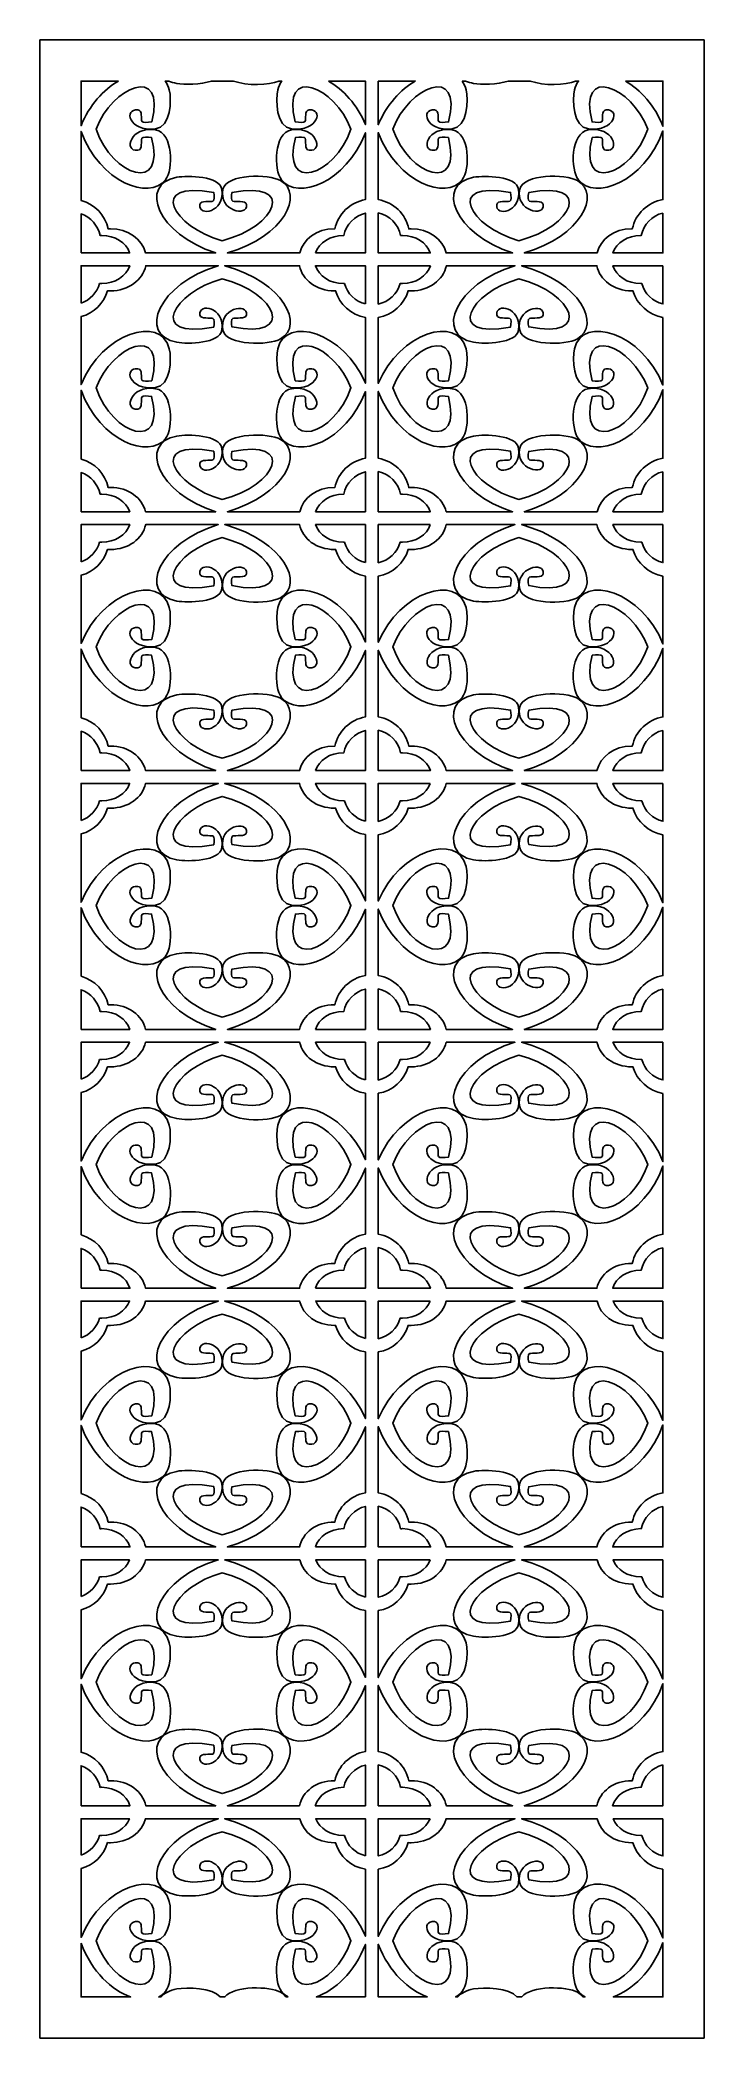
# Model space of a CAD drawing. Header units: centimetres. Extents: x 1.5 to 7.5, y -9 to 9.
import ezdxf

# ---------------------------------------------------------------- set-up
doc = ezdxf.new("R2010")
doc.units = ezdxf.units.CM
doc.header["$MEASUREMENT"] = 0
doc.layers.add('layer 1', color=7, linetype='Continuous')

msp = doc.modelspace()

# ---------------------------------------------------------------- linework, layer by layer
at = {"layer": 'layer 1', "color": 250}
for points, knots in [([(1.50051, 9.00078), (1.50051, 9.00078), (7.48029, 9.00078), (7.48029, 9.00078), (7.48029, 9.00078), (7.48029, 9.00078), (7.48029, -9.00021), (7.48029, -9.00021), (7.48029, -9.00021), (7.48029, -9.00021), (1.50051, -9.00021), (1.50051, -9.00021), (1.50051, -9.00021), (1.50051, -9.00021), (1.50051, 9.00078), (1.50051, 9.00078)], [0, 0, 0, 0, 0.2, 0.2, 0.2, 0.2, 0.4, 0.4, 0.4, 0.4, 0.6, 0.6, 0.6, 0.6, 1, 1, 1, 1]), ([(2.5409, 8.19048), (2.31467, 8.22826), (2.24868, 7.9928), (2.38114, 8.00701), (2.38114, 8.00701), (2.4287, 8.01209), (2.40685, 8.09437), (2.41672, 8.11484), (2.41672, 8.11484), (2.42397, 8.12982), (2.46712, 8.12484), (2.50526, 8.12104), (2.50526, 8.12104), (2.63752, 7.61832), (2.15359, 7.76643), (2.00606, 8.19699), (2.00606, 8.19699), (2.14475, 8.58015), (2.63852, 8.78869), (2.5074, 8.26276), (2.5074, 8.26276), (2.46878, 8.25889), (2.42413, 8.25346), (2.41672, 8.2687), (2.41672, 8.2687), (2.40685, 8.2892), (2.4287, 8.36538), (2.38114, 8.37046), (2.38114, 8.37046), (2.25402, 8.3842), (2.29522, 8.17454), (2.53947, 8.19993), (2.53947, 8.19993), (2.67921, 8.2144), (2.68627, 8.46283), (2.66506, 8.55067), (2.66506, 8.55067), (2.65742, 8.58237), (2.64478, 8.609), (2.62818, 8.6309), (2.62818, 8.6309), (2.62818, 8.6309), (2.66066, 8.6309), (2.66066, 8.6309), (2.66066, 8.6309), (2.68157, 8.62157), (2.70559, 8.61427), (2.7328, 8.60935), (2.7328, 8.60935), (2.79963, 8.59724), (2.94705, 8.59578), (3.04453, 8.6309), (3.04453, 8.6309), (3.04453, 8.6309), (3.24317, 8.6309), (3.24317, 8.6309), (3.24317, 8.6309), (3.36344, 8.58528), (3.56357, 8.59346), (3.65056, 8.6309), (3.65056, 8.6309), (3.65056, 8.6309), (3.67821, 8.6309), (3.67821, 8.6309), (3.67821, 8.6309), (3.66162, 8.60901), (3.64899, 8.58237), (3.64135, 8.55067), (3.64135, 8.55067), (3.62021, 8.46283), (3.6272, 8.2144), (3.76694, 8.1999), (3.76694, 8.1999), (4.01119, 8.17454), (4.0524, 8.3842), (3.92527, 8.37046), (3.92527, 8.37046), (3.87771, 8.36538), (3.89956, 8.2892), (3.88969, 8.2687), (3.88969, 8.2687), (3.88231, 8.25346), (3.83766, 8.25889), (3.79901, 8.26279), (3.79901, 8.26279), (3.66793, 8.78869), (4.16163, 8.58015), (4.30035, 8.19699), (4.30035, 8.19699), (4.15282, 7.76643), (3.66888, 7.61832), (3.80115, 8.12104), (3.80115, 8.12104), (3.83929, 8.12484), (3.88244, 8.12982), (3.88969, 8.11484), (3.88969, 8.11484), (3.89956, 8.09437), (3.87771, 8.01212), (3.92527, 8.00701), (3.92527, 8.00701), (4.05773, 7.9928), (3.99174, 8.22826), (3.76554, 8.19048), (3.76554, 8.19048), (3.60382, 8.16342), (3.60491, 7.83131), (3.67578, 7.74117), (3.67578, 7.74117), (3.82038, 7.55729), (4.2548, 7.70916), (4.43121, 8.1647), (4.43121, 8.1647), (4.43121, 8.1647), (4.43121, 7.56226), (4.43121, 7.56226), (4.43121, 7.56226), (4.29406, 7.53872), (4.18476, 7.43348), (4.15702, 7.29952), (4.15702, 7.29952), (4.15544, 7.29956), (4.1538, 7.29959), (4.15217, 7.29959), (4.15217, 7.29959), (3.99116, 7.29959), (3.86989, 7.20633), (3.83943, 7.08208), (3.83943, 7.08208), (3.83943, 7.08208), (3.18818, 7.08208), (3.18818, 7.08208), (3.18818, 7.08208), (3.70622, 7.2367), (3.87807, 7.60913), (3.66716, 7.73363), (3.66716, 7.73363), (3.56307, 7.79512), (3.17978, 7.79598), (3.14854, 7.65595), (3.14854, 7.65595), (3.10491, 7.45993), (3.37672, 7.40273), (3.36034, 7.51752), (3.36034, 7.51752), (3.35443, 7.55869), (3.25944, 7.53979), (3.2358, 7.54838), (3.2358, 7.54838), (3.21853, 7.55461), (3.22427, 7.59201), (3.22865, 7.62507), (3.22865, 7.62507), (3.80894, 7.73964), (3.63797, 7.32039), (3.14098, 7.19256), (3.14098, 7.19256), (2.69876, 7.31272), (2.45802, 7.7405), (3.06508, 7.62689), (3.06508, 7.62689), (3.06952, 7.59344), (3.07585, 7.55477), (3.05825, 7.54838), (3.05825, 7.54838), (3.03458, 7.53979), (2.94668, 7.55869), (2.94074, 7.51752), (2.94074, 7.51752), (2.92493, 7.40736), (3.16688, 7.4431), (3.13762, 7.65467), (3.13762, 7.65467), (3.12088, 7.77576), (2.83415, 7.78186), (2.7328, 7.7635), (2.7328, 7.7635), (2.38388, 7.70035), (2.55899, 7.24919), (3.08316, 7.08208), (3.08316, 7.08208), (3.08316, 7.08208), (2.45084, 7.08208), (2.45084, 7.08208), (2.45084, 7.08208), (2.41972, 7.20633), (2.29611, 7.29959), (2.13516, 7.29959), (2.13516, 7.29959), (2.12826, 7.29959), (2.1214, 7.29934), (2.11464, 7.29903), (2.11464, 7.29903), (2.08913, 7.42328), (1.99343, 7.52293), (1.87039, 7.55572), (1.87039, 7.55572), (1.87039, 7.55572), (1.87039, 8.17716), (1.87039, 8.17716), (1.87039, 8.17716), (2.0436, 7.7119), (2.48464, 7.5556), (2.63063, 7.74117), (2.63063, 7.74117), (2.7016, 7.83134), (2.70259, 8.16342), (2.5409, 8.19048)], [0, 0, 0, 0, 0.01886792, 0.01886792, 0.01886792, 0.01886792, 0.03773585, 0.03773585, 0.03773585, 0.03773585, 0.05660377, 0.05660377, 0.05660377, 0.05660377, 0.0754717, 0.0754717, 0.0754717, 0.0754717, 0.09433962, 0.09433962, 0.09433962, 0.09433962, 0.11320755, 0.11320755, 0.11320755, 0.11320755, 0.13207547, 0.13207547, 0.13207547, 0.13207547, 0.1509434, 0.1509434, 0.1509434, 0.1509434, 0.16981132, 0.16981132, 0.16981132, 0.16981132, 0.18867925, 0.18867925, 0.18867925, 0.18867925, 0.20754717, 0.20754717, 0.20754717, 0.20754717, 0.22641509, 0.22641509, 0.22641509, 0.22641509, 0.24528302, 0.24528302, 0.24528302, 0.24528302, 0.26415094, 0.26415094, 0.26415094, 0.26415094, 0.28301887, 0.28301887, 0.28301887, 0.28301887, 0.30188679, 0.30188679, 0.30188679, 0.30188679, 0.32075472, 0.32075472, 0.32075472, 0.32075472, 0.33962264, 0.33962264, 0.33962264, 0.33962264, 0.35849057, 0.35849057, 0.35849057, 0.35849057, 0.37735849, 0.37735849, 0.37735849, 0.37735849, 0.39622642, 0.39622642, 0.39622642, 0.39622642, 0.41509434, 0.41509434, 0.41509434, 0.41509434, 0.43396226, 0.43396226, 0.43396226, 0.43396226, 0.45283019, 0.45283019, 0.45283019, 0.45283019, 0.47169811, 0.47169811, 0.47169811, 0.47169811, 0.49056604, 0.49056604, 0.49056604, 0.49056604, 0.50943396, 0.50943396, 0.50943396, 0.50943396, 0.52830189, 0.52830189, 0.52830189, 0.52830189, 0.54716981, 0.54716981, 0.54716981, 0.54716981, 0.56603774, 0.56603774, 0.56603774, 0.56603774, 0.58490566, 0.58490566, 0.58490566, 0.58490566, 0.60377358, 0.60377358, 0.60377358, 0.60377358, 0.62264151, 0.62264151, 0.62264151, 0.62264151, 0.64150943, 0.64150943, 0.64150943, 0.64150943, 0.66037736, 0.66037736, 0.66037736, 0.66037736, 0.67924528, 0.67924528, 0.67924528, 0.67924528, 0.69811321, 0.69811321, 0.69811321, 0.69811321, 0.71698113, 0.71698113, 0.71698113, 0.71698113, 0.73584906, 0.73584906, 0.73584906, 0.73584906, 0.75471698, 0.75471698, 0.75471698, 0.75471698, 0.77358491, 0.77358491, 0.77358491, 0.77358491, 0.79245283, 0.79245283, 0.79245283, 0.79245283, 0.81132075, 0.81132075, 0.81132075, 0.81132075, 0.83018868, 0.83018868, 0.83018868, 0.83018868, 0.8490566, 0.8490566, 0.8490566, 0.8490566, 0.86792453, 0.86792453, 0.86792453, 0.86792453, 0.88679245, 0.88679245, 0.88679245, 0.88679245, 0.90566038, 0.90566038, 0.90566038, 0.90566038, 0.9245283, 0.9245283, 0.9245283, 0.9245283, 0.94339623, 0.94339623, 0.94339623, 0.94339623, 0.96226415, 0.96226415, 0.96226415, 0.96226415, 1, 1, 1, 1]), ([(5.30088, 8.6309), (5.31748, 8.60901), (5.33011, 8.58237), (5.33774, 8.55067), (5.33774, 8.55067), (5.35895, 8.46283), (5.3519, 8.2144), (5.21216, 8.19993), (5.21216, 8.19993), (4.96791, 8.17454), (4.9267, 8.3842), (5.05383, 8.37046), (5.05383, 8.37046), (5.10139, 8.36538), (5.07954, 8.2892), (5.08941, 8.2687), (5.08941, 8.2687), (5.09682, 8.25346), (5.14147, 8.25889), (5.18009, 8.26276), (5.18009, 8.26276), (5.3112, 8.78869), (4.81743, 8.58015), (4.67875, 8.19699), (4.67875, 8.19699), (4.82628, 7.76643), (5.31021, 7.61832), (5.17794, 8.12104), (5.17794, 8.12104), (5.13981, 8.12484), (5.09666, 8.12982), (5.08941, 8.11484), (5.08941, 8.11484), (5.07954, 8.09437), (5.10139, 8.01209), (5.05383, 8.00701), (5.05383, 8.00701), (4.92137, 7.9928), (4.98736, 8.22826), (5.21359, 8.19048), (5.21359, 8.19048), (5.37528, 8.16342), (5.37429, 7.83134), (5.30331, 7.74117), (5.30331, 7.74117), (5.15849, 7.55707), (4.72324, 7.70952), (4.54722, 8.1662), (4.54722, 8.1662), (4.54722, 8.1662), (4.54722, 7.56232), (4.54722, 7.56232), (4.54722, 7.56232), (4.68465, 7.53885), (4.79421, 7.43331), (4.82178, 7.29903), (4.82178, 7.29903), (4.82854, 7.29934), (4.8354, 7.29959), (4.8423, 7.29959), (4.8423, 7.29959), (5.00325, 7.29959), (5.12685, 7.20633), (5.15797, 7.08208), (5.15797, 7.08208), (5.15797, 7.08208), (5.75585, 7.08208), (5.75585, 7.08208), (5.75585, 7.08208), (5.23167, 7.24919), (5.05657, 7.70035), (5.40549, 7.7635), (5.40549, 7.7635), (5.50684, 7.78186), (5.79357, 7.77576), (5.8103, 7.65467), (5.8103, 7.65467), (5.83956, 7.4431), (5.59761, 7.40736), (5.61342, 7.51752), (5.61342, 7.51752), (5.61937, 7.55869), (5.70726, 7.53979), (5.73093, 7.54838), (5.73093, 7.54838), (5.74853, 7.55477), (5.74221, 7.59344), (5.73777, 7.62689), (5.73777, 7.62689), (5.13071, 7.7405), (5.37144, 7.31272), (5.81366, 7.19256), (5.81366, 7.19256), (6.31065, 7.32039), (6.48163, 7.73964), (5.90134, 7.62507), (5.90134, 7.62507), (5.89696, 7.59201), (5.89121, 7.55461), (5.90849, 7.54838), (5.90849, 7.54838), (5.93213, 7.53979), (6.02711, 7.55869), (6.03303, 7.51752), (6.03303, 7.51752), (6.04941, 7.40273), (5.7776, 7.45993), (5.82123, 7.65595), (5.82123, 7.65595), (5.85246, 7.79598), (6.23575, 7.79512), (6.33985, 7.73363), (6.33985, 7.73363), (6.55075, 7.60913), (6.37891, 7.2367), (5.86086, 7.08208), (5.86086, 7.08208), (5.86086, 7.08208), (6.51713, 7.08208), (6.51713, 7.08208), (6.51713, 7.08208), (6.5476, 7.20633), (6.66886, 7.29959), (6.82987, 7.29959), (6.82987, 7.29959), (6.83151, 7.29959), (6.83314, 7.29956), (6.83473, 7.29952), (6.83473, 7.29952), (6.86257, 7.43397), (6.97257, 7.53948), (7.11041, 7.56251), (7.11041, 7.56251), (7.11041, 7.56251), (7.11041, 8.18173), (7.11041, 8.18173), (7.11041, 8.18173), (6.9384, 7.71291), (6.49487, 7.55502), (6.34847, 7.74117), (6.34847, 7.74117), (6.2776, 7.83131), (6.27651, 8.16342), (6.43822, 8.19048), (6.43822, 8.19048), (6.66442, 8.22826), (6.73041, 7.9928), (6.59796, 8.00701), (6.59796, 8.00701), (6.5504, 8.01212), (6.57225, 8.09437), (6.56237, 8.11484), (6.56237, 8.11484), (6.55512, 8.12982), (6.51197, 8.12484), (6.47384, 8.12104), (6.47384, 8.12104), (6.34157, 7.61832), (6.8255, 7.76643), (6.97304, 8.19699), (6.97304, 8.19699), (6.83432, 8.58015), (6.34061, 8.78869), (6.4717, 8.26279), (6.4717, 8.26279), (6.51034, 8.25889), (6.555, 8.25346), (6.56237, 8.2687), (6.56237, 8.2687), (6.57225, 8.2892), (6.5504, 8.36538), (6.59796, 8.37046), (6.59796, 8.37046), (6.72508, 8.3842), (6.68388, 8.17454), (6.43963, 8.1999), (6.43963, 8.1999), (6.29989, 8.2144), (6.29289, 8.46283), (6.31404, 8.55067), (6.31404, 8.55067), (6.32168, 8.58237), (6.33432, 8.609), (6.35092, 8.6309), (6.35092, 8.6309), (6.35092, 8.6309), (6.32325, 8.6309), (6.32325, 8.6309), (6.32325, 8.6309), (6.23626, 8.59346), (6.03612, 8.58528), (5.91585, 8.6309), (5.91585, 8.6309), (5.91585, 8.6309), (5.71722, 8.6309), (5.71722, 8.6309), (5.71722, 8.6309), (5.61974, 8.59578), (5.47232, 8.59724), (5.40549, 8.60935), (5.40549, 8.60935), (5.37828, 8.61427), (5.35426, 8.62157), (5.33334, 8.6309), (5.33334, 8.6309), (5.33334, 8.6309), (5.30088, 8.6309), (5.30088, 8.6309)], [0, 0, 0, 0, 0.01886792, 0.01886792, 0.01886792, 0.01886792, 0.03773585, 0.03773585, 0.03773585, 0.03773585, 0.05660377, 0.05660377, 0.05660377, 0.05660377, 0.0754717, 0.0754717, 0.0754717, 0.0754717, 0.09433962, 0.09433962, 0.09433962, 0.09433962, 0.11320755, 0.11320755, 0.11320755, 0.11320755, 0.13207547, 0.13207547, 0.13207547, 0.13207547, 0.1509434, 0.1509434, 0.1509434, 0.1509434, 0.16981132, 0.16981132, 0.16981132, 0.16981132, 0.18867925, 0.18867925, 0.18867925, 0.18867925, 0.20754717, 0.20754717, 0.20754717, 0.20754717, 0.22641509, 0.22641509, 0.22641509, 0.22641509, 0.24528302, 0.24528302, 0.24528302, 0.24528302, 0.26415094, 0.26415094, 0.26415094, 0.26415094, 0.28301887, 0.28301887, 0.28301887, 0.28301887, 0.30188679, 0.30188679, 0.30188679, 0.30188679, 0.32075472, 0.32075472, 0.32075472, 0.32075472, 0.33962264, 0.33962264, 0.33962264, 0.33962264, 0.35849057, 0.35849057, 0.35849057, 0.35849057, 0.37735849, 0.37735849, 0.37735849, 0.37735849, 0.39622642, 0.39622642, 0.39622642, 0.39622642, 0.41509434, 0.41509434, 0.41509434, 0.41509434, 0.43396226, 0.43396226, 0.43396226, 0.43396226, 0.45283019, 0.45283019, 0.45283019, 0.45283019, 0.47169811, 0.47169811, 0.47169811, 0.47169811, 0.49056604, 0.49056604, 0.49056604, 0.49056604, 0.50943396, 0.50943396, 0.50943396, 0.50943396, 0.52830189, 0.52830189, 0.52830189, 0.52830189, 0.54716981, 0.54716981, 0.54716981, 0.54716981, 0.56603774, 0.56603774, 0.56603774, 0.56603774, 0.58490566, 0.58490566, 0.58490566, 0.58490566, 0.60377358, 0.60377358, 0.60377358, 0.60377358, 0.62264151, 0.62264151, 0.62264151, 0.62264151, 0.64150943, 0.64150943, 0.64150943, 0.64150943, 0.66037736, 0.66037736, 0.66037736, 0.66037736, 0.67924528, 0.67924528, 0.67924528, 0.67924528, 0.69811321, 0.69811321, 0.69811321, 0.69811321, 0.71698113, 0.71698113, 0.71698113, 0.71698113, 0.73584906, 0.73584906, 0.73584906, 0.73584906, 0.75471698, 0.75471698, 0.75471698, 0.75471698, 0.77358491, 0.77358491, 0.77358491, 0.77358491, 0.79245283, 0.79245283, 0.79245283, 0.79245283, 0.81132075, 0.81132075, 0.81132075, 0.81132075, 0.83018868, 0.83018868, 0.83018868, 0.83018868, 0.8490566, 0.8490566, 0.8490566, 0.8490566, 0.86792453, 0.86792453, 0.86792453, 0.86792453, 0.88679245, 0.88679245, 0.88679245, 0.88679245, 0.90566038, 0.90566038, 0.90566038, 0.90566038, 0.9245283, 0.9245283, 0.9245283, 0.9245283, 0.94339623, 0.94339623, 0.94339623, 0.94339623, 0.96226415, 0.96226415, 0.96226415, 0.96226415, 1, 1, 1, 1]), ([(2.20689, 8.6309), (2.07352, 8.55188), (1.94437, 8.41401), (1.87039, 8.22727), (1.87039, 8.22727), (1.87039, 8.22727), (1.87039, 8.6309), (1.87039, 8.6309), (1.87039, 8.6309), (1.87039, 8.6309), (2.20689, 8.6309), (2.20689, 8.6309)], [0, 0, 0, 0, 0.25, 0.25, 0.25, 0.25, 0.5, 0.5, 0.5, 0.5, 1, 1, 1, 1]), ([(4.09931, 8.6309), (4.22991, 8.55354), (4.35651, 8.41976), (4.43121, 8.2389), (4.43121, 8.2389), (4.43121, 8.2389), (4.43121, 8.6309), (4.43121, 8.6309), (4.43121, 8.6309), (4.43121, 8.6309), (4.09931, 8.6309), (4.09931, 8.6309)], [0, 0, 0, 0, 0.25, 0.25, 0.25, 0.25, 0.5, 0.5, 0.5, 0.5, 1, 1, 1, 1]), ([(4.54722, 8.6309), (4.54722, 8.6309), (4.54722, 8.2375), (4.54722, 8.2375), (4.54722, 8.2375), (4.62183, 8.41907), (4.74874, 8.55332), (4.87971, 8.6309), (4.87971, 8.6309), (4.87971, 8.6309), (4.54722, 8.6309), (4.54722, 8.6309)], [0, 0, 0, 0, 0.25, 0.25, 0.25, 0.25, 0.5, 0.5, 0.5, 0.5, 1, 1, 1, 1]), ([(6.77217, 8.6309), (6.9066, 8.55128), (7.03672, 8.41187), (7.11041, 8.22289), (7.11041, 8.22289), (7.11041, 8.22289), (7.11041, 8.6309), (7.11041, 8.6309), (7.11041, 8.6309), (7.11041, 8.6309), (6.77217, 8.6309), (6.77217, 8.6309)], [0, 0, 0, 0, 0.25, 0.25, 0.25, 0.25, 0.5, 0.5, 0.5, 0.5, 1, 1, 1, 1]), ([(1.87039, 7.08208), (1.87039, 7.08208), (2.30807, 7.08208), (2.30807, 7.08208), (2.30807, 7.08208), (2.27695, 7.17309), (2.17611, 7.2401), (2.0571, 7.2401), (2.0571, 7.2401), (2.0518, 7.2401), (2.04652, 7.23992), (2.04132, 7.23966), (2.04132, 7.23966), (2.02288, 7.33044), (1.95679, 7.40434), (1.87039, 7.4341), (1.87039, 7.4341), (1.87039, 7.4341), (1.87039, 7.08208), (1.87039, 7.08208)], [0, 0, 0, 0, 0.16666667, 0.16666667, 0.16666667, 0.16666667, 0.33333333, 0.33333333, 0.33333333, 0.33333333, 0.5, 0.5, 0.5, 0.5, 0.66666667, 0.66666667, 0.66666667, 0.66666667, 1, 1, 1, 1]), ([(3.98235, 7.08208), (4.01348, 7.17309), (4.11433, 7.2401), (4.23338, 7.2401), (4.23338, 7.2401), (4.23463, 7.2401), (4.23589, 7.24008), (4.23712, 7.24005), (4.23712, 7.24005), (4.25731, 7.33863), (4.33367, 7.41722), (4.43121, 7.44089), (4.43121, 7.44089), (4.43121, 7.44089), (4.43121, 7.08208), (4.43121, 7.08208), (4.43121, 7.08208), (4.43121, 7.08208), (3.98235, 7.08208), (3.98235, 7.08208)], [0, 0, 0, 0, 0.16666667, 0.16666667, 0.16666667, 0.16666667, 0.33333333, 0.33333333, 0.33333333, 0.33333333, 0.5, 0.5, 0.5, 0.5, 0.66666667, 0.66666667, 0.66666667, 0.66666667, 1, 1, 1, 1]), ([(4.74846, 7.23966), (4.75366, 7.23992), (4.75894, 7.2401), (4.76424, 7.2401), (4.76424, 7.2401), (4.88325, 7.2401), (4.98408, 7.17309), (5.0152, 7.08208), (5.0152, 7.08208), (5.0152, 7.08208), (4.54722, 7.08208), (4.54722, 7.08208), (4.54722, 7.08208), (4.54722, 7.08208), (4.54722, 7.44251), (4.54722, 7.44251), (4.54722, 7.44251), (4.64824, 7.42097), (4.72791, 7.34079), (4.74846, 7.23966)], [0, 0, 0, 0, 0.16666667, 0.16666667, 0.16666667, 0.16666667, 0.33333333, 0.33333333, 0.33333333, 0.33333333, 0.5, 0.5, 0.5, 0.5, 0.66666667, 0.66666667, 0.66666667, 0.66666667, 1, 1, 1, 1]), ([(7.11041, 7.44125), (7.01216, 7.41801), (6.93512, 7.33913), (6.91483, 7.24005), (6.91483, 7.24005), (6.9136, 7.24008), (6.91234, 7.2401), (6.91108, 7.2401), (6.91108, 7.2401), (6.79203, 7.2401), (6.69118, 7.17309), (6.66006, 7.08208), (6.66006, 7.08208), (6.66006, 7.08208), (7.11041, 7.08208), (7.11041, 7.08208), (7.11041, 7.08208), (7.11041, 7.08208), (7.11041, 7.44125), (7.11041, 7.44125)], [0, 0, 0, 0, 0.16666667, 0.16666667, 0.16666667, 0.16666667, 0.33333333, 0.33333333, 0.33333333, 0.33333333, 0.5, 0.5, 0.5, 0.5, 0.66666667, 0.66666667, 0.66666667, 0.66666667, 1, 1, 1, 1]), ([(1.87039, 5.22546), (1.99343, 5.19268), (2.08913, 5.09302), (2.11464, 4.96877), (2.11464, 4.96877), (2.1214, 4.96909), (2.12826, 4.96933), (2.13516, 4.96933), (2.13516, 4.96933), (2.29671, 4.96933), (2.42064, 4.87537), (2.45117, 4.75042), (2.45117, 4.75042), (2.45117, 4.75042), (3.08316, 4.75042), (3.08316, 4.75042), (3.08316, 4.75042), (2.55899, 4.91753), (2.38388, 5.36869), (2.7328, 5.43184), (2.7328, 5.43184), (2.83415, 5.4502), (3.12088, 5.4441), (3.13762, 5.32301), (3.13762, 5.32301), (3.16688, 5.11144), (2.92493, 5.0757), (2.94074, 5.18586), (2.94074, 5.18586), (2.94668, 5.22704), (3.03458, 5.20813), (3.05825, 5.21672), (3.05825, 5.21672), (3.07585, 5.22311), (3.06952, 5.26179), (3.06508, 5.29523), (3.06508, 5.29523), (2.45802, 5.40884), (2.69876, 4.98106), (3.14098, 4.8609), (3.14098, 4.8609), (3.63797, 4.98873), (3.80894, 5.40798), (3.22865, 5.29341), (3.22865, 5.29341), (3.22427, 5.26035), (3.21853, 5.22295), (3.2358, 5.21672), (3.2358, 5.21672), (3.25944, 5.20813), (3.35443, 5.22704), (3.36034, 5.18586), (3.36034, 5.18586), (3.37672, 5.07107), (3.10491, 5.12828), (3.14854, 5.3243), (3.14854, 5.3243), (3.17978, 5.46432), (3.56307, 5.46346), (3.66716, 5.40197), (3.66716, 5.40197), (3.87807, 5.27747), (3.70622, 4.90504), (3.18818, 4.75042), (3.18818, 4.75042), (3.18818, 4.75042), (3.8391, 4.75042), (3.8391, 4.75042), (3.8391, 4.75042), (3.869, 4.87537), (3.99055, 4.96933), (4.15217, 4.96933), (4.15217, 4.96933), (4.1538, 4.96933), (4.15544, 4.96931), (4.15702, 4.96926), (4.15702, 4.96926), (4.18476, 5.10322), (4.29406, 5.20846), (4.43121, 5.23201), (4.43121, 5.23201), (4.43121, 5.23201), (4.43121, 5.83304), (4.43121, 5.83304), (4.43121, 5.83304), (4.2548, 5.37751), (3.82038, 5.22563), (3.67578, 5.40951), (3.67578, 5.40951), (3.60491, 5.49965), (3.60382, 5.83176), (3.76554, 5.85882), (3.76554, 5.85882), (3.99174, 5.8966), (4.05773, 5.66114), (3.92527, 5.67535), (3.92527, 5.67535), (3.87771, 5.68046), (3.89956, 5.76271), (3.88969, 5.78319), (3.88969, 5.78319), (3.88244, 5.79817), (3.83929, 5.79318), (3.80115, 5.78938), (3.80115, 5.78938), (3.66888, 5.28667), (4.15282, 5.43478), (4.30035, 5.86533), (4.30035, 5.86533), (4.16163, 6.24849), (3.66793, 6.45703), (3.79901, 5.93113), (3.79901, 5.93113), (3.83766, 5.92723), (3.88231, 5.92181), (3.88969, 5.93704), (3.88969, 5.93704), (3.89956, 5.95755), (3.87771, 6.03372), (3.92527, 6.0388), (3.92527, 6.0388), (4.0524, 6.05254), (4.01119, 5.84288), (3.76694, 5.86824), (3.76694, 5.86824), (3.6272, 5.88274), (3.62021, 6.13118), (3.64135, 6.21901), (3.64135, 6.21901), (3.71462, 6.52305), (4.24104, 6.36779), (4.43121, 5.90734), (4.43121, 5.90734), (4.43121, 5.90734), (4.43121, 6.50171), (4.43121, 6.50171), (4.43121, 6.50171), (4.30223, 6.52387), (4.19796, 6.61833), (4.1629, 6.74089), (4.1629, 6.74089), (4.15934, 6.74082), (4.15576, 6.7407), (4.15217, 6.7407), (4.15217, 6.7407), (3.98776, 6.7407), (3.8648, 6.83794), (3.83763, 6.96607), (3.83763, 6.96607), (3.83763, 6.96607), (3.16442, 6.96607), (3.16442, 6.96607), (3.16442, 6.96607), (3.70095, 6.81591), (3.88126, 6.43394), (3.66716, 6.30755), (3.66716, 6.30755), (3.56307, 6.24606), (3.17978, 6.2452), (3.14854, 6.38529), (3.14854, 6.38529), (3.10491, 6.58125), (3.37672, 6.63845), (3.36034, 6.52366), (3.36034, 6.52366), (3.35443, 6.48249), (3.25944, 6.5014), (3.2358, 6.49281), (3.2358, 6.49281), (3.21853, 6.48658), (3.22427, 6.44917), (3.22865, 6.41611), (3.22865, 6.41611), (3.80894, 6.30155), (3.63797, 6.7208), (3.14098, 6.84862), (3.14098, 6.84862), (2.69876, 6.72846), (2.45802, 6.30075), (3.06508, 6.4143), (3.06508, 6.4143), (3.06952, 6.44777), (3.07585, 6.48645), (3.05825, 6.49281), (3.05825, 6.49281), (3.03458, 6.5014), (2.94668, 6.48249), (2.94074, 6.52366), (2.94074, 6.52366), (2.92493, 6.63382), (3.16688, 6.59808), (3.13762, 6.38651), (3.13762, 6.38651), (3.12088, 6.26542), (2.83415, 6.25932), (2.7328, 6.27769), (2.7328, 6.27769), (2.37897, 6.34173), (2.56397, 6.8048), (3.10542, 6.96607), (3.10542, 6.96607), (3.10542, 6.96607), (2.45268, 6.96607), (2.45268, 6.96607), (2.45268, 6.96607), (2.42491, 6.83794), (2.29951, 6.7407), (2.13516, 6.7407), (2.13516, 6.7407), (2.12633, 6.7407), (2.11752, 6.74099), (2.10884, 6.74155), (2.10884, 6.74155), (2.07672, 6.62834), (1.98557, 6.539), (1.87039, 6.50828), (1.87039, 6.50828), (1.87039, 6.50828), (1.87039, 5.89561), (1.87039, 5.89561), (1.87039, 5.89561), (2.05637, 6.36513), (2.59117, 6.52567), (2.66506, 6.21901), (2.66506, 6.21901), (2.68627, 6.13118), (2.67921, 5.88274), (2.53947, 5.86827), (2.53947, 5.86827), (2.29522, 5.84288), (2.25402, 6.05254), (2.38114, 6.0388), (2.38114, 6.0388), (2.4287, 6.03372), (2.40685, 5.95755), (2.41672, 5.93704), (2.41672, 5.93704), (2.42413, 5.92181), (2.46878, 5.92723), (2.5074, 5.9311), (2.5074, 5.9311), (2.63852, 6.45703), (2.14475, 6.24849), (2.00606, 5.86533), (2.00606, 5.86533), (2.15359, 5.43478), (2.63752, 5.28667), (2.50526, 5.78938), (2.50526, 5.78938), (2.46712, 5.79318), (2.42397, 5.79817), (2.41672, 5.78319), (2.41672, 5.78319), (2.40685, 5.76271), (2.4287, 5.68043), (2.38114, 5.67535), (2.38114, 5.67535), (2.24868, 5.66114), (2.31467, 5.8966), (2.5409, 5.85882), (2.5409, 5.85882), (2.70259, 5.83176), (2.7016, 5.49968), (2.63063, 5.40951), (2.63063, 5.40951), (2.48464, 5.22394), (2.0436, 5.38024), (1.87039, 5.8455), (1.87039, 5.8455), (1.87039, 5.8455), (1.87039, 5.22546), (1.87039, 5.22546)], [0, 0, 0, 0, 0.01449275, 0.01449275, 0.01449275, 0.01449275, 0.02898551, 0.02898551, 0.02898551, 0.02898551, 0.04347826, 0.04347826, 0.04347826, 0.04347826, 0.05797101, 0.05797101, 0.05797101, 0.05797101, 0.07246377, 0.07246377, 0.07246377, 0.07246377, 0.08695652, 0.08695652, 0.08695652, 0.08695652, 0.10144928, 0.10144928, 0.10144928, 0.10144928, 0.11594203, 0.11594203, 0.11594203, 0.11594203, 0.13043478, 0.13043478, 0.13043478, 0.13043478, 0.14492754, 0.14492754, 0.14492754, 0.14492754, 0.15942029, 0.15942029, 0.15942029, 0.15942029, 0.17391304, 0.17391304, 0.17391304, 0.17391304, 0.1884058, 0.1884058, 0.1884058, 0.1884058, 0.20289855, 0.20289855, 0.20289855, 0.20289855, 0.2173913, 0.2173913, 0.2173913, 0.2173913, 0.23188406, 0.23188406, 0.23188406, 0.23188406, 0.24637681, 0.24637681, 0.24637681, 0.24637681, 0.26086957, 0.26086957, 0.26086957, 0.26086957, 0.27536232, 0.27536232, 0.27536232, 0.27536232, 0.28985507, 0.28985507, 0.28985507, 0.28985507, 0.30434783, 0.30434783, 0.30434783, 0.30434783, 0.31884058, 0.31884058, 0.31884058, 0.31884058, 0.33333333, 0.33333333, 0.33333333, 0.33333333, 0.34782609, 0.34782609, 0.34782609, 0.34782609, 0.36231884, 0.36231884, 0.36231884, 0.36231884, 0.37681159, 0.37681159, 0.37681159, 0.37681159, 0.39130435, 0.39130435, 0.39130435, 0.39130435, 0.4057971, 0.4057971, 0.4057971, 0.4057971, 0.42028986, 0.42028986, 0.42028986, 0.42028986, 0.43478261, 0.43478261, 0.43478261, 0.43478261, 0.44927536, 0.44927536, 0.44927536, 0.44927536, 0.46376812, 0.46376812, 0.46376812, 0.46376812, 0.47826087, 0.47826087, 0.47826087, 0.47826087, 0.49275362, 0.49275362, 0.49275362, 0.49275362, 0.50724638, 0.50724638, 0.50724638, 0.50724638, 0.52173913, 0.52173913, 0.52173913, 0.52173913, 0.53623188, 0.53623188, 0.53623188, 0.53623188, 0.55072464, 0.55072464, 0.55072464, 0.55072464, 0.56521739, 0.56521739, 0.56521739, 0.56521739, 0.57971014, 0.57971014, 0.57971014, 0.57971014, 0.5942029, 0.5942029, 0.5942029, 0.5942029, 0.60869565, 0.60869565, 0.60869565, 0.60869565, 0.62318841, 0.62318841, 0.62318841, 0.62318841, 0.63768116, 0.63768116, 0.63768116, 0.63768116, 0.65217391, 0.65217391, 0.65217391, 0.65217391, 0.66666667, 0.66666667, 0.66666667, 0.66666667, 0.68115942, 0.68115942, 0.68115942, 0.68115942, 0.69565217, 0.69565217, 0.69565217, 0.69565217, 0.71014493, 0.71014493, 0.71014493, 0.71014493, 0.72463768, 0.72463768, 0.72463768, 0.72463768, 0.73913043, 0.73913043, 0.73913043, 0.73913043, 0.75362319, 0.75362319, 0.75362319, 0.75362319, 0.76811594, 0.76811594, 0.76811594, 0.76811594, 0.7826087, 0.7826087, 0.7826087, 0.7826087, 0.79710145, 0.79710145, 0.79710145, 0.79710145, 0.8115942, 0.8115942, 0.8115942, 0.8115942, 0.82608696, 0.82608696, 0.82608696, 0.82608696, 0.84057971, 0.84057971, 0.84057971, 0.84057971, 0.85507246, 0.85507246, 0.85507246, 0.85507246, 0.86956522, 0.86956522, 0.86956522, 0.86956522, 0.88405797, 0.88405797, 0.88405797, 0.88405797, 0.89855072, 0.89855072, 0.89855072, 0.89855072, 0.91304348, 0.91304348, 0.91304348, 0.91304348, 0.92753623, 0.92753623, 0.92753623, 0.92753623, 0.94202899, 0.94202899, 0.94202899, 0.94202899, 0.95652174, 0.95652174, 0.95652174, 0.95652174, 0.97101449, 0.97101449, 0.97101449, 0.97101449, 1, 1, 1, 1]), ([(1.87039, 6.62988), (1.95092, 6.65764), (2.01376, 6.72376), (2.03687, 6.80612), (2.03687, 6.80612), (2.04353, 6.80568), (2.05032, 6.80545), (2.0571, 6.80545), (2.0571, 6.80545), (2.17725, 6.80545), (2.27886, 6.87376), (2.30893, 6.96607), (2.30893, 6.96607), (2.30893, 6.96607), (1.87039, 6.96607), (1.87039, 6.96607), (1.87039, 6.96607), (1.87039, 6.96607), (1.87039, 6.62988), (1.87039, 6.62988)], [0, 0, 0, 0, 0.16666667, 0.16666667, 0.16666667, 0.16666667, 0.33333333, 0.33333333, 0.33333333, 0.33333333, 0.5, 0.5, 0.5, 0.5, 0.66666667, 0.66666667, 0.66666667, 0.66666667, 1, 1, 1, 1]), ([(4.43121, 6.62309), (4.33983, 6.64529), (4.26707, 6.71573), (4.24164, 6.80561), (4.24164, 6.80561), (4.23891, 6.80554), (4.23614, 6.80545), (4.23338, 6.80545), (4.23338, 6.80545), (4.11319, 6.80545), (4.01157, 6.87376), (3.9815, 6.96607), (3.9815, 6.96607), (3.9815, 6.96607), (4.43121, 6.96607), (4.43121, 6.96607), (4.43121, 6.96607), (4.43121, 6.96607), (4.43121, 6.62309), (4.43121, 6.62309)], [0, 0, 0, 0, 0.16666667, 0.16666667, 0.16666667, 0.16666667, 0.33333333, 0.33333333, 0.33333333, 0.33333333, 0.5, 0.5, 0.5, 0.5, 0.66666667, 0.66666667, 0.66666667, 0.66666667, 1, 1, 1, 1]), ([(7.11041, 6.50145), (6.98074, 6.52313), (6.8758, 6.61786), (6.84061, 6.74089), (6.84061, 6.74089), (6.83705, 6.74082), (6.83346, 6.7407), (6.82987, 6.7407), (6.82987, 6.7407), (6.66546, 6.7407), (6.54251, 6.83794), (6.51533, 6.96607), (6.51533, 6.96607), (6.51533, 6.96607), (5.8371, 6.96607), (5.8371, 6.96607), (5.8371, 6.96607), (6.37364, 6.81591), (6.55394, 6.43394), (6.33985, 6.30755), (6.33985, 6.30755), (6.23575, 6.24606), (5.85246, 6.2452), (5.82123, 6.38529), (5.82123, 6.38529), (5.7776, 6.58125), (6.04941, 6.63845), (6.03303, 6.52366), (6.03303, 6.52366), (6.02711, 6.48249), (5.93213, 6.5014), (5.90849, 6.49281), (5.90849, 6.49281), (5.89121, 6.48658), (5.89696, 6.44917), (5.90134, 6.41611), (5.90134, 6.41611), (6.48163, 6.30155), (6.31065, 6.7208), (5.81366, 6.84862), (5.81366, 6.84862), (5.37144, 6.72846), (5.13071, 6.30075), (5.73777, 6.4143), (5.73777, 6.4143), (5.74221, 6.44777), (5.74853, 6.48645), (5.73093, 6.49281), (5.73093, 6.49281), (5.70726, 6.5014), (5.61937, 6.48249), (5.61342, 6.52366), (5.61342, 6.52366), (5.59761, 6.63382), (5.83956, 6.59808), (5.8103, 6.38651), (5.8103, 6.38651), (5.79357, 6.26542), (5.50684, 6.25932), (5.40549, 6.27769), (5.40549, 6.27769), (5.05165, 6.34173), (5.23665, 6.8048), (5.77811, 6.96607), (5.77811, 6.96607), (5.77811, 6.96607), (5.15981, 6.96607), (5.15981, 6.96607), (5.15981, 6.96607), (5.13204, 6.83794), (5.00664, 6.7407), (4.8423, 6.7407), (4.8423, 6.7407), (4.83347, 6.7407), (4.82466, 6.74099), (4.81598, 6.74155), (4.81598, 6.74155), (4.78109, 6.61858), (4.67654, 6.52375), (4.54722, 6.50165), (4.54722, 6.50165), (4.54722, 6.50165), (4.54722, 5.90593), (4.54722, 5.90593), (4.54722, 5.90593), (4.73688, 6.36747), (5.26441, 6.52341), (5.33774, 6.21901), (5.33774, 6.21901), (5.35895, 6.13118), (5.3519, 5.88274), (5.21216, 5.86827), (5.21216, 5.86827), (4.96791, 5.84288), (4.9267, 6.05254), (5.05383, 6.0388), (5.05383, 6.0388), (5.10139, 6.03372), (5.07954, 5.95755), (5.08941, 5.93704), (5.08941, 5.93704), (5.09682, 5.92181), (5.14147, 5.92723), (5.18009, 5.9311), (5.18009, 5.9311), (5.3112, 6.45703), (4.81743, 6.24849), (4.67875, 5.86533), (4.67875, 5.86533), (4.82628, 5.43478), (5.31021, 5.28667), (5.17794, 5.78938), (5.17794, 5.78938), (5.13981, 5.79318), (5.09666, 5.79817), (5.08941, 5.78319), (5.08941, 5.78319), (5.07954, 5.76271), (5.10139, 5.68043), (5.05383, 5.67535), (5.05383, 5.67535), (4.92137, 5.66114), (4.98736, 5.8966), (5.21359, 5.85882), (5.21359, 5.85882), (5.37528, 5.83176), (5.37429, 5.49968), (5.30331, 5.40951), (5.30331, 5.40951), (5.15849, 5.2254), (4.72324, 5.37786), (4.54722, 5.83454), (4.54722, 5.83454), (4.54722, 5.83454), (4.54722, 5.23206), (4.54722, 5.23206), (4.54722, 5.23206), (4.68465, 5.2086), (4.79421, 5.10306), (4.82178, 4.96877), (4.82178, 4.96877), (4.82854, 4.96909), (4.8354, 4.96933), (4.8423, 4.96933), (4.8423, 4.96933), (5.00385, 4.96933), (5.12777, 4.87537), (5.15831, 4.75042), (5.15831, 4.75042), (5.15831, 4.75042), (5.75585, 4.75042), (5.75585, 4.75042), (5.75585, 4.75042), (5.23167, 4.91753), (5.05657, 5.36869), (5.40549, 5.43184), (5.40549, 5.43184), (5.50684, 5.4502), (5.79357, 5.4441), (5.8103, 5.32301), (5.8103, 5.32301), (5.83956, 5.11144), (5.59761, 5.0757), (5.61342, 5.18586), (5.61342, 5.18586), (5.61937, 5.22704), (5.70726, 5.20813), (5.73093, 5.21672), (5.73093, 5.21672), (5.74853, 5.22311), (5.74221, 5.26179), (5.73777, 5.29523), (5.73777, 5.29523), (5.13071, 5.40884), (5.37144, 4.98106), (5.81366, 4.8609), (5.81366, 4.8609), (6.31065, 4.98873), (6.48163, 5.40798), (5.90134, 5.29341), (5.90134, 5.29341), (5.89696, 5.26035), (5.89121, 5.22295), (5.90849, 5.21672), (5.90849, 5.21672), (5.93213, 5.20813), (6.02711, 5.22704), (6.03303, 5.18586), (6.03303, 5.18586), (6.04941, 5.07107), (5.7776, 5.12828), (5.82123, 5.3243), (5.82123, 5.3243), (5.85246, 5.46432), (6.23575, 5.46346), (6.33985, 5.40197), (6.33985, 5.40197), (6.55075, 5.27747), (6.37891, 4.90504), (5.86086, 4.75042), (5.86086, 4.75042), (5.86086, 4.75042), (6.5168, 4.75042), (6.5168, 4.75042), (6.5168, 4.75042), (6.5467, 4.87537), (6.66826, 4.96933), (6.82987, 4.96933), (6.82987, 4.96933), (6.83151, 4.96933), (6.83314, 4.96931), (6.83473, 4.96926), (6.83473, 4.96926), (6.86257, 5.10371), (6.97257, 5.20922), (7.11041, 5.23225), (7.11041, 5.23225), (7.11041, 5.23225), (7.11041, 5.85007), (7.11041, 5.85007), (7.11041, 5.85007), (6.9384, 5.38126), (6.49487, 5.22337), (6.34847, 5.40951), (6.34847, 5.40951), (6.2776, 5.49965), (6.27651, 5.83176), (6.43822, 5.85882), (6.43822, 5.85882), (6.66442, 5.8966), (6.73041, 5.66114), (6.59796, 5.67535), (6.59796, 5.67535), (6.5504, 5.68046), (6.57225, 5.76271), (6.56237, 5.78319), (6.56237, 5.78319), (6.55512, 5.79817), (6.51197, 5.79318), (6.47384, 5.78938), (6.47384, 5.78938), (6.34157, 5.28667), (6.8255, 5.43478), (6.97304, 5.86533), (6.97304, 5.86533), (6.83432, 6.24849), (6.34061, 6.45703), (6.4717, 5.93113), (6.4717, 5.93113), (6.51034, 5.92723), (6.555, 5.92181), (6.56237, 5.93704), (6.56237, 5.93704), (6.57225, 5.95755), (6.5504, 6.03372), (6.59796, 6.0388), (6.59796, 6.0388), (6.72508, 6.05254), (6.68388, 5.84288), (6.43963, 5.86824), (6.43963, 5.86824), (6.29989, 5.88274), (6.29289, 6.13118), (6.31404, 6.21901), (6.31404, 6.21901), (6.38816, 6.52656), (6.92603, 6.36412), (7.11041, 5.89123), (7.11041, 5.89123), (7.11041, 5.89123), (7.11041, 6.50145), (7.11041, 6.50145)], [0, 0, 0, 0, 0.01449275, 0.01449275, 0.01449275, 0.01449275, 0.02898551, 0.02898551, 0.02898551, 0.02898551, 0.04347826, 0.04347826, 0.04347826, 0.04347826, 0.05797101, 0.05797101, 0.05797101, 0.05797101, 0.07246377, 0.07246377, 0.07246377, 0.07246377, 0.08695652, 0.08695652, 0.08695652, 0.08695652, 0.10144928, 0.10144928, 0.10144928, 0.10144928, 0.11594203, 0.11594203, 0.11594203, 0.11594203, 0.13043478, 0.13043478, 0.13043478, 0.13043478, 0.14492754, 0.14492754, 0.14492754, 0.14492754, 0.15942029, 0.15942029, 0.15942029, 0.15942029, 0.17391304, 0.17391304, 0.17391304, 0.17391304, 0.1884058, 0.1884058, 0.1884058, 0.1884058, 0.20289855, 0.20289855, 0.20289855, 0.20289855, 0.2173913, 0.2173913, 0.2173913, 0.2173913, 0.23188406, 0.23188406, 0.23188406, 0.23188406, 0.24637681, 0.24637681, 0.24637681, 0.24637681, 0.26086957, 0.26086957, 0.26086957, 0.26086957, 0.27536232, 0.27536232, 0.27536232, 0.27536232, 0.28985507, 0.28985507, 0.28985507, 0.28985507, 0.30434783, 0.30434783, 0.30434783, 0.30434783, 0.31884058, 0.31884058, 0.31884058, 0.31884058, 0.33333333, 0.33333333, 0.33333333, 0.33333333, 0.34782609, 0.34782609, 0.34782609, 0.34782609, 0.36231884, 0.36231884, 0.36231884, 0.36231884, 0.37681159, 0.37681159, 0.37681159, 0.37681159, 0.39130435, 0.39130435, 0.39130435, 0.39130435, 0.4057971, 0.4057971, 0.4057971, 0.4057971, 0.42028986, 0.42028986, 0.42028986, 0.42028986, 0.43478261, 0.43478261, 0.43478261, 0.43478261, 0.44927536, 0.44927536, 0.44927536, 0.44927536, 0.46376812, 0.46376812, 0.46376812, 0.46376812, 0.47826087, 0.47826087, 0.47826087, 0.47826087, 0.49275362, 0.49275362, 0.49275362, 0.49275362, 0.50724638, 0.50724638, 0.50724638, 0.50724638, 0.52173913, 0.52173913, 0.52173913, 0.52173913, 0.53623188, 0.53623188, 0.53623188, 0.53623188, 0.55072464, 0.55072464, 0.55072464, 0.55072464, 0.56521739, 0.56521739, 0.56521739, 0.56521739, 0.57971014, 0.57971014, 0.57971014, 0.57971014, 0.5942029, 0.5942029, 0.5942029, 0.5942029, 0.60869565, 0.60869565, 0.60869565, 0.60869565, 0.62318841, 0.62318841, 0.62318841, 0.62318841, 0.63768116, 0.63768116, 0.63768116, 0.63768116, 0.65217391, 0.65217391, 0.65217391, 0.65217391, 0.66666667, 0.66666667, 0.66666667, 0.66666667, 0.68115942, 0.68115942, 0.68115942, 0.68115942, 0.69565217, 0.69565217, 0.69565217, 0.69565217, 0.71014493, 0.71014493, 0.71014493, 0.71014493, 0.72463768, 0.72463768, 0.72463768, 0.72463768, 0.73913043, 0.73913043, 0.73913043, 0.73913043, 0.75362319, 0.75362319, 0.75362319, 0.75362319, 0.76811594, 0.76811594, 0.76811594, 0.76811594, 0.7826087, 0.7826087, 0.7826087, 0.7826087, 0.79710145, 0.79710145, 0.79710145, 0.79710145, 0.8115942, 0.8115942, 0.8115942, 0.8115942, 0.82608696, 0.82608696, 0.82608696, 0.82608696, 0.84057971, 0.84057971, 0.84057971, 0.84057971, 0.85507246, 0.85507246, 0.85507246, 0.85507246, 0.86956522, 0.86956522, 0.86956522, 0.86956522, 0.88405797, 0.88405797, 0.88405797, 0.88405797, 0.89855072, 0.89855072, 0.89855072, 0.89855072, 0.91304348, 0.91304348, 0.91304348, 0.91304348, 0.92753623, 0.92753623, 0.92753623, 0.92753623, 0.94202899, 0.94202899, 0.94202899, 0.94202899, 0.95652174, 0.95652174, 0.95652174, 0.95652174, 0.97101449, 0.97101449, 0.97101449, 0.97101449, 1, 1, 1, 1]), ([(5.01606, 6.96607), (4.98599, 6.87376), (4.88438, 6.80545), (4.76424, 6.80545), (4.76424, 6.80545), (4.75745, 6.80545), (4.75067, 6.80568), (4.744, 6.80612), (4.744, 6.80612), (4.71807, 6.71368), (4.64209, 6.64169), (4.54722, 6.62146), (4.54722, 6.62146), (4.54722, 6.62146), (4.54722, 6.96607), (4.54722, 6.96607), (4.54722, 6.96607), (4.54722, 6.96607), (5.01606, 6.96607), (5.01606, 6.96607)], [0, 0, 0, 0, 0.16666667, 0.16666667, 0.16666667, 0.16666667, 0.33333333, 0.33333333, 0.33333333, 0.33333333, 0.5, 0.5, 0.5, 0.5, 0.66666667, 0.66666667, 0.66666667, 0.66666667, 1, 1, 1, 1]), ([(7.11041, 6.96607), (7.11041, 6.96607), (6.6592, 6.96607), (6.6592, 6.96607), (6.6592, 6.96607), (6.68928, 6.87376), (6.79089, 6.80545), (6.91108, 6.80545), (6.91108, 6.80545), (6.91385, 6.80545), (6.91661, 6.80554), (6.91935, 6.80561), (6.91935, 6.80561), (6.94491, 6.71524), (7.01832, 6.64452), (7.11041, 6.62272), (7.11041, 6.62272), (7.11041, 6.62272), (7.11041, 6.96607), (7.11041, 6.96607)], [0, 0, 0, 0, 0.16666667, 0.16666667, 0.16666667, 0.16666667, 0.33333333, 0.33333333, 0.33333333, 0.33333333, 0.5, 0.5, 0.5, 0.5, 0.66666667, 0.66666667, 0.66666667, 0.66666667, 1, 1, 1, 1]), ([(1.87039, 4.75042), (1.87039, 4.75042), (2.30853, 4.75042), (2.30853, 4.75042), (2.30853, 4.75042), (2.27796, 4.84214), (2.17672, 4.90985), (2.0571, 4.90985), (2.0571, 4.90985), (2.0518, 4.90985), (2.04652, 4.90966), (2.04132, 4.90941), (2.04132, 4.90941), (2.02288, 5.00018), (1.95679, 5.07409), (1.87039, 5.10385), (1.87039, 5.10385), (1.87039, 5.10385), (1.87039, 4.75042), (1.87039, 4.75042)], [0, 0, 0, 0, 0.16666667, 0.16666667, 0.16666667, 0.16666667, 0.33333333, 0.33333333, 0.33333333, 0.33333333, 0.5, 0.5, 0.5, 0.5, 0.66666667, 0.66666667, 0.66666667, 0.66666667, 1, 1, 1, 1]), ([(3.9819, 4.75042), (4.01247, 4.84214), (4.11372, 4.90985), (4.23338, 4.90985), (4.23338, 4.90985), (4.23463, 4.90985), (4.23589, 4.90982), (4.23712, 4.9098), (4.23712, 4.9098), (4.25731, 5.00837), (4.33367, 5.08696), (4.43121, 5.11064), (4.43121, 5.11064), (4.43121, 5.11064), (4.43121, 4.75042), (4.43121, 4.75042), (4.43121, 4.75042), (4.43121, 4.75042), (3.9819, 4.75042), (3.9819, 4.75042)], [0, 0, 0, 0, 0.16666667, 0.16666667, 0.16666667, 0.16666667, 0.33333333, 0.33333333, 0.33333333, 0.33333333, 0.5, 0.5, 0.5, 0.5, 0.66666667, 0.66666667, 0.66666667, 0.66666667, 1, 1, 1, 1]), ([(4.74846, 4.90941), (4.75366, 4.90966), (4.75894, 4.90985), (4.76424, 4.90985), (4.76424, 4.90985), (4.88385, 4.90985), (4.98509, 4.84214), (5.01566, 4.75042), (5.01566, 4.75042), (5.01566, 4.75042), (4.54722, 4.75042), (4.54722, 4.75042), (4.54722, 4.75042), (4.54722, 4.75042), (4.54722, 5.11225), (4.54722, 5.11225), (4.54722, 5.11225), (4.64824, 5.09071), (4.72791, 5.01054), (4.74846, 4.90941)], [0, 0, 0, 0, 0.16666667, 0.16666667, 0.16666667, 0.16666667, 0.33333333, 0.33333333, 0.33333333, 0.33333333, 0.5, 0.5, 0.5, 0.5, 0.66666667, 0.66666667, 0.66666667, 0.66666667, 1, 1, 1, 1]), ([(7.11041, 5.11099), (7.01216, 5.08776), (6.93512, 5.00887), (6.91483, 4.9098), (6.91483, 4.9098), (6.9136, 4.90982), (6.91234, 4.90985), (6.91108, 4.90985), (6.91108, 4.90985), (6.79142, 4.90985), (6.69017, 4.84214), (6.6596, 4.75042), (6.6596, 4.75042), (6.6596, 4.75042), (7.11041, 4.75042), (7.11041, 4.75042), (7.11041, 4.75042), (7.11041, 4.75042), (7.11041, 5.11099), (7.11041, 5.11099)], [0, 0, 0, 0, 0.16666667, 0.16666667, 0.16666667, 0.16666667, 0.33333333, 0.33333333, 0.33333333, 0.33333333, 0.5, 0.5, 0.5, 0.5, 0.66666667, 0.66666667, 0.66666667, 0.66666667, 1, 1, 1, 1]), ([(1.87039, 2.8952), (1.99343, 2.86242), (2.08913, 2.76277), (2.11464, 2.63852), (2.11464, 2.63852), (2.1214, 2.63883), (2.12826, 2.63908), (2.13516, 2.63908), (2.13516, 2.63908), (2.29732, 2.63908), (2.42156, 2.5444), (2.45151, 2.41876), (2.45151, 2.41876), (2.45151, 2.41876), (3.08316, 2.41876), (3.08316, 2.41876), (3.08316, 2.41876), (2.55899, 2.58588), (2.38388, 3.03703), (2.7328, 3.10018), (2.7328, 3.10018), (2.83415, 3.11855), (3.12088, 3.11245), (3.13762, 2.99136), (3.13762, 2.99136), (3.16688, 2.77978), (2.92493, 2.74404), (2.94074, 2.85421), (2.94074, 2.85421), (2.94668, 2.89538), (3.03458, 2.87647), (3.05825, 2.88506), (3.05825, 2.88506), (3.07585, 2.89145), (3.06952, 2.93013), (3.06508, 2.96357), (3.06508, 2.96357), (2.45802, 3.07718), (2.69876, 2.6494), (3.14098, 2.52925), (3.14098, 2.52925), (3.63797, 2.65707), (3.80894, 3.07632), (3.22865, 2.96175), (3.22865, 2.96175), (3.22427, 2.92869), (3.21853, 2.89129), (3.2358, 2.88506), (3.2358, 2.88506), (3.25944, 2.87647), (3.35443, 2.89538), (3.36034, 2.85421), (3.36034, 2.85421), (3.37672, 2.73941), (3.10491, 2.79662), (3.14854, 2.99263), (3.14854, 2.99263), (3.17978, 3.13266), (3.56307, 3.1318), (3.66716, 3.07031), (3.66716, 3.07031), (3.87807, 2.94581), (3.70622, 2.57339), (3.18818, 2.41876), (3.18818, 2.41876), (3.18818, 2.41876), (3.83877, 2.41876), (3.83877, 2.41876), (3.83877, 2.41876), (3.86809, 2.5444), (3.98995, 2.63908), (4.15217, 2.63908), (4.15217, 2.63908), (4.1538, 2.63908), (4.15544, 2.63905), (4.15702, 2.639), (4.15702, 2.639), (4.18476, 2.77297), (4.29406, 2.87821), (4.43121, 2.90175), (4.43121, 2.90175), (4.43121, 2.90175), (4.43121, 3.50138), (4.43121, 3.50138), (4.43121, 3.50138), (4.2548, 3.04585), (3.82038, 2.89397), (3.67578, 3.07785), (3.67578, 3.07785), (3.60491, 3.16799), (3.60382, 3.50011), (3.76554, 3.52716), (3.76554, 3.52716), (3.99174, 3.56495), (4.05773, 3.32948), (3.92527, 3.3437), (3.92527, 3.3437), (3.87771, 3.34881), (3.89956, 3.43105), (3.88969, 3.45153), (3.88969, 3.45153), (3.88244, 3.46651), (3.83929, 3.46152), (3.80115, 3.45772), (3.80115, 3.45772), (3.66888, 2.95501), (4.15282, 3.10312), (4.30035, 3.53368), (4.30035, 3.53368), (4.16163, 3.91684), (3.66793, 4.12538), (3.79901, 3.59948), (3.79901, 3.59948), (3.83766, 3.59558), (3.88231, 3.59015), (3.88969, 3.60538), (3.88969, 3.60538), (3.89956, 3.62589), (3.87771, 3.70206), (3.92527, 3.70714), (3.92527, 3.70714), (4.0524, 3.72088), (4.01119, 3.51122), (3.76694, 3.53658), (3.76694, 3.53658), (3.6272, 3.55109), (3.62021, 3.79952), (3.64135, 3.88735), (3.64135, 3.88735), (3.71462, 4.1914), (4.24104, 4.03613), (4.43121, 3.57568), (4.43121, 3.57568), (4.43121, 3.57568), (4.43121, 4.17146), (4.43121, 4.17146), (4.43121, 4.17146), (4.30223, 4.19361), (4.19796, 4.28807), (4.1629, 4.41064), (4.1629, 4.41064), (4.15934, 4.41056), (4.15576, 4.41044), (4.15217, 4.41044), (4.15217, 4.41044), (3.98836, 4.41044), (3.86569, 4.50698), (3.83792, 4.63441), (3.83792, 4.63441), (3.83792, 4.63441), (3.16442, 4.63441), (3.16442, 4.63441), (3.16442, 4.63441), (3.70095, 4.48426), (3.88126, 4.10228), (3.66716, 3.97589), (3.66716, 3.97589), (3.56307, 3.91441), (3.17978, 3.91355), (3.14854, 4.05364), (3.14854, 4.05364), (3.10491, 4.24959), (3.37672, 4.3068), (3.36034, 4.192), (3.36034, 4.192), (3.35443, 4.15083), (3.25944, 4.16974), (3.2358, 4.16115), (3.2358, 4.16115), (3.21853, 4.15492), (3.22427, 4.11752), (3.22865, 4.08446), (3.22865, 4.08446), (3.80894, 3.96989), (3.63797, 4.38914), (3.14098, 4.51696), (3.14098, 4.51696), (2.69876, 4.39681), (2.45802, 3.96909), (3.06508, 4.08264), (3.06508, 4.08264), (3.06952, 4.11611), (3.07585, 4.15479), (3.05825, 4.16115), (3.05825, 4.16115), (3.03458, 4.16974), (2.94668, 4.15083), (2.94074, 4.192), (2.94074, 4.192), (2.92493, 4.30217), (3.16688, 4.26642), (3.13762, 4.05485), (3.13762, 4.05485), (3.12088, 3.93376), (2.83415, 3.92766), (2.7328, 3.94603), (2.7328, 3.94603), (2.37897, 4.01007), (2.56397, 4.47314), (3.10542, 4.63441), (3.10542, 4.63441), (3.10542, 4.63441), (2.45238, 4.63441), (2.45238, 4.63441), (2.45238, 4.63441), (2.42401, 4.50698), (2.29891, 4.41044), (2.13516, 4.41044), (2.13516, 4.41044), (2.12633, 4.41044), (2.11752, 4.41073), (2.10884, 4.4113), (2.10884, 4.4113), (2.07672, 4.29809), (1.98557, 4.20874), (1.87039, 4.17802), (1.87039, 4.17802), (1.87039, 4.17802), (1.87039, 3.56395), (1.87039, 3.56395), (1.87039, 3.56395), (2.05637, 4.03347), (2.59117, 4.19401), (2.66506, 3.88735), (2.66506, 3.88735), (2.68627, 3.79952), (2.67921, 3.55109), (2.53947, 3.53661), (2.53947, 3.53661), (2.29522, 3.51122), (2.25402, 3.72088), (2.38114, 3.70714), (2.38114, 3.70714), (2.4287, 3.70206), (2.40685, 3.62589), (2.41672, 3.60538), (2.41672, 3.60538), (2.42413, 3.59015), (2.46878, 3.59558), (2.5074, 3.59944), (2.5074, 3.59944), (2.63852, 4.12538), (2.14475, 3.91684), (2.00606, 3.53368), (2.00606, 3.53368), (2.15359, 3.10312), (2.63752, 2.95501), (2.50526, 3.45772), (2.50526, 3.45772), (2.46712, 3.46152), (2.42397, 3.46651), (2.41672, 3.45153), (2.41672, 3.45153), (2.40685, 3.43105), (2.4287, 3.34877), (2.38114, 3.3437), (2.38114, 3.3437), (2.24868, 3.32948), (2.31467, 3.56495), (2.5409, 3.52716), (2.5409, 3.52716), (2.70259, 3.50011), (2.7016, 3.16802), (2.63063, 3.07785), (2.63063, 3.07785), (2.48464, 2.89229), (2.0436, 3.04859), (1.87039, 3.51384), (1.87039, 3.51384), (1.87039, 3.51384), (1.87039, 2.8952), (1.87039, 2.8952)], [0, 0, 0, 0, 0.01449275, 0.01449275, 0.01449275, 0.01449275, 0.02898551, 0.02898551, 0.02898551, 0.02898551, 0.04347826, 0.04347826, 0.04347826, 0.04347826, 0.05797101, 0.05797101, 0.05797101, 0.05797101, 0.07246377, 0.07246377, 0.07246377, 0.07246377, 0.08695652, 0.08695652, 0.08695652, 0.08695652, 0.10144928, 0.10144928, 0.10144928, 0.10144928, 0.11594203, 0.11594203, 0.11594203, 0.11594203, 0.13043478, 0.13043478, 0.13043478, 0.13043478, 0.14492754, 0.14492754, 0.14492754, 0.14492754, 0.15942029, 0.15942029, 0.15942029, 0.15942029, 0.17391304, 0.17391304, 0.17391304, 0.17391304, 0.1884058, 0.1884058, 0.1884058, 0.1884058, 0.20289855, 0.20289855, 0.20289855, 0.20289855, 0.2173913, 0.2173913, 0.2173913, 0.2173913, 0.23188406, 0.23188406, 0.23188406, 0.23188406, 0.24637681, 0.24637681, 0.24637681, 0.24637681, 0.26086957, 0.26086957, 0.26086957, 0.26086957, 0.27536232, 0.27536232, 0.27536232, 0.27536232, 0.28985507, 0.28985507, 0.28985507, 0.28985507, 0.30434783, 0.30434783, 0.30434783, 0.30434783, 0.31884058, 0.31884058, 0.31884058, 0.31884058, 0.33333333, 0.33333333, 0.33333333, 0.33333333, 0.34782609, 0.34782609, 0.34782609, 0.34782609, 0.36231884, 0.36231884, 0.36231884, 0.36231884, 0.37681159, 0.37681159, 0.37681159, 0.37681159, 0.39130435, 0.39130435, 0.39130435, 0.39130435, 0.4057971, 0.4057971, 0.4057971, 0.4057971, 0.42028986, 0.42028986, 0.42028986, 0.42028986, 0.43478261, 0.43478261, 0.43478261, 0.43478261, 0.44927536, 0.44927536, 0.44927536, 0.44927536, 0.46376812, 0.46376812, 0.46376812, 0.46376812, 0.47826087, 0.47826087, 0.47826087, 0.47826087, 0.49275362, 0.49275362, 0.49275362, 0.49275362, 0.50724638, 0.50724638, 0.50724638, 0.50724638, 0.52173913, 0.52173913, 0.52173913, 0.52173913, 0.53623188, 0.53623188, 0.53623188, 0.53623188, 0.55072464, 0.55072464, 0.55072464, 0.55072464, 0.56521739, 0.56521739, 0.56521739, 0.56521739, 0.57971014, 0.57971014, 0.57971014, 0.57971014, 0.5942029, 0.5942029, 0.5942029, 0.5942029, 0.60869565, 0.60869565, 0.60869565, 0.60869565, 0.62318841, 0.62318841, 0.62318841, 0.62318841, 0.63768116, 0.63768116, 0.63768116, 0.63768116, 0.65217391, 0.65217391, 0.65217391, 0.65217391, 0.66666667, 0.66666667, 0.66666667, 0.66666667, 0.68115942, 0.68115942, 0.68115942, 0.68115942, 0.69565217, 0.69565217, 0.69565217, 0.69565217, 0.71014493, 0.71014493, 0.71014493, 0.71014493, 0.72463768, 0.72463768, 0.72463768, 0.72463768, 0.73913043, 0.73913043, 0.73913043, 0.73913043, 0.75362319, 0.75362319, 0.75362319, 0.75362319, 0.76811594, 0.76811594, 0.76811594, 0.76811594, 0.7826087, 0.7826087, 0.7826087, 0.7826087, 0.79710145, 0.79710145, 0.79710145, 0.79710145, 0.8115942, 0.8115942, 0.8115942, 0.8115942, 0.82608696, 0.82608696, 0.82608696, 0.82608696, 0.84057971, 0.84057971, 0.84057971, 0.84057971, 0.85507246, 0.85507246, 0.85507246, 0.85507246, 0.86956522, 0.86956522, 0.86956522, 0.86956522, 0.88405797, 0.88405797, 0.88405797, 0.88405797, 0.89855072, 0.89855072, 0.89855072, 0.89855072, 0.91304348, 0.91304348, 0.91304348, 0.91304348, 0.92753623, 0.92753623, 0.92753623, 0.92753623, 0.94202899, 0.94202899, 0.94202899, 0.94202899, 0.95652174, 0.95652174, 0.95652174, 0.95652174, 0.97101449, 0.97101449, 0.97101449, 0.97101449, 1, 1, 1, 1]), ([(1.87039, 4.29963), (1.95092, 4.32738), (2.01376, 4.3935), (2.03687, 4.47586), (2.03687, 4.47586), (2.04353, 4.47542), (2.05032, 4.47519), (2.0571, 4.47519), (2.0571, 4.47519), (2.17664, 4.47519), (2.27783, 4.54281), (2.30847, 4.63441), (2.30847, 4.63441), (2.30847, 4.63441), (1.87039, 4.63441), (1.87039, 4.63441), (1.87039, 4.63441), (1.87039, 4.63441), (1.87039, 4.29963), (1.87039, 4.29963)], [0, 0, 0, 0, 0.16666667, 0.16666667, 0.16666667, 0.16666667, 0.33333333, 0.33333333, 0.33333333, 0.33333333, 0.5, 0.5, 0.5, 0.5, 0.66666667, 0.66666667, 0.66666667, 0.66666667, 1, 1, 1, 1]), ([(4.43121, 4.29284), (4.33983, 4.31504), (4.26707, 4.38548), (4.24164, 4.47535), (4.24164, 4.47535), (4.23891, 4.47528), (4.23614, 4.47519), (4.23338, 4.47519), (4.23338, 4.47519), (4.1138, 4.47519), (4.0126, 4.54281), (3.98196, 4.63441), (3.98196, 4.63441), (3.98196, 4.63441), (4.43121, 4.63441), (4.43121, 4.63441), (4.43121, 4.63441), (4.43121, 4.63441), (4.43121, 4.29284), (4.43121, 4.29284)], [0, 0, 0, 0, 0.16666667, 0.16666667, 0.16666667, 0.16666667, 0.33333333, 0.33333333, 0.33333333, 0.33333333, 0.5, 0.5, 0.5, 0.5, 0.66666667, 0.66666667, 0.66666667, 0.66666667, 1, 1, 1, 1]), ([(7.11041, 4.17119), (6.98074, 4.19287), (6.8758, 4.2876), (6.84061, 4.41064), (6.84061, 4.41064), (6.83705, 4.41056), (6.83346, 4.41044), (6.82987, 4.41044), (6.82987, 4.41044), (6.66606, 4.41044), (6.54339, 4.50698), (6.51562, 4.63441), (6.51562, 4.63441), (6.51562, 4.63441), (5.8371, 4.63441), (5.8371, 4.63441), (5.8371, 4.63441), (6.37364, 4.48426), (6.55394, 4.10228), (6.33985, 3.97589), (6.33985, 3.97589), (6.23575, 3.91441), (5.85246, 3.91355), (5.82123, 4.05364), (5.82123, 4.05364), (5.7776, 4.24959), (6.04941, 4.3068), (6.03303, 4.192), (6.03303, 4.192), (6.02711, 4.15083), (5.93213, 4.16974), (5.90849, 4.16115), (5.90849, 4.16115), (5.89121, 4.15492), (5.89696, 4.11752), (5.90134, 4.08446), (5.90134, 4.08446), (6.48163, 3.96989), (6.31065, 4.38914), (5.81366, 4.51696), (5.81366, 4.51696), (5.37144, 4.39681), (5.13071, 3.96909), (5.73777, 4.08264), (5.73777, 4.08264), (5.74221, 4.11611), (5.74853, 4.15479), (5.73093, 4.16115), (5.73093, 4.16115), (5.70726, 4.16974), (5.61937, 4.15083), (5.61342, 4.192), (5.61342, 4.192), (5.59761, 4.30217), (5.83956, 4.26642), (5.8103, 4.05485), (5.8103, 4.05485), (5.79357, 3.93376), (5.50684, 3.92766), (5.40549, 3.94603), (5.40549, 3.94603), (5.05165, 4.01007), (5.23665, 4.47314), (5.77811, 4.63441), (5.77811, 4.63441), (5.77811, 4.63441), (5.15951, 4.63441), (5.15951, 4.63441), (5.15951, 4.63441), (5.13114, 4.50698), (5.00604, 4.41044), (4.8423, 4.41044), (4.8423, 4.41044), (4.83347, 4.41044), (4.82466, 4.41073), (4.81598, 4.4113), (4.81598, 4.4113), (4.78109, 4.28832), (4.67654, 4.19349), (4.54722, 4.1714), (4.54722, 4.1714), (4.54722, 4.1714), (4.54722, 3.57427), (4.54722, 3.57427), (4.54722, 3.57427), (4.73688, 4.03581), (5.26441, 4.19175), (5.33774, 3.88735), (5.33774, 3.88735), (5.35895, 3.79952), (5.3519, 3.55109), (5.21216, 3.53661), (5.21216, 3.53661), (4.96791, 3.51122), (4.9267, 3.72088), (5.05383, 3.70714), (5.05383, 3.70714), (5.10139, 3.70206), (5.07954, 3.62589), (5.08941, 3.60538), (5.08941, 3.60538), (5.09682, 3.59015), (5.14147, 3.59558), (5.18009, 3.59944), (5.18009, 3.59944), (5.3112, 4.12538), (4.81743, 3.91684), (4.67875, 3.53368), (4.67875, 3.53368), (4.82628, 3.10312), (5.31021, 2.95501), (5.17794, 3.45772), (5.17794, 3.45772), (5.13981, 3.46152), (5.09666, 3.46651), (5.08941, 3.45153), (5.08941, 3.45153), (5.07954, 3.43105), (5.10139, 3.34877), (5.05383, 3.3437), (5.05383, 3.3437), (4.92137, 3.32948), (4.98736, 3.56495), (5.21359, 3.52716), (5.21359, 3.52716), (5.37528, 3.50011), (5.37429, 3.16802), (5.30331, 3.07785), (5.30331, 3.07785), (5.15849, 2.89375), (4.72324, 3.0462), (4.54722, 3.50289), (4.54722, 3.50289), (4.54722, 3.50289), (4.54722, 2.9018), (4.54722, 2.9018), (4.54722, 2.9018), (4.68465, 2.87834), (4.79421, 2.7728), (4.82178, 2.63852), (4.82178, 2.63852), (4.82854, 2.63883), (4.8354, 2.63908), (4.8423, 2.63908), (4.8423, 2.63908), (5.00445, 2.63908), (5.12869, 2.5444), (5.15864, 2.41876), (5.15864, 2.41876), (5.15864, 2.41876), (5.75585, 2.41876), (5.75585, 2.41876), (5.75585, 2.41876), (5.23167, 2.58588), (5.05657, 3.03703), (5.40549, 3.10018), (5.40549, 3.10018), (5.50684, 3.11855), (5.79357, 3.11245), (5.8103, 2.99136), (5.8103, 2.99136), (5.83956, 2.77978), (5.59761, 2.74404), (5.61342, 2.85421), (5.61342, 2.85421), (5.61937, 2.89538), (5.70726, 2.87647), (5.73093, 2.88506), (5.73093, 2.88506), (5.74853, 2.89145), (5.74221, 2.93013), (5.73777, 2.96357), (5.73777, 2.96357), (5.13071, 3.07718), (5.37144, 2.6494), (5.81366, 2.52925), (5.81366, 2.52925), (6.31065, 2.65707), (6.48163, 3.07632), (5.90134, 2.96175), (5.90134, 2.96175), (5.89696, 2.92869), (5.89121, 2.89129), (5.90849, 2.88506), (5.90849, 2.88506), (5.93213, 2.87647), (6.02711, 2.89538), (6.03303, 2.85421), (6.03303, 2.85421), (6.04941, 2.73941), (5.7776, 2.79662), (5.82123, 2.99263), (5.82123, 2.99263), (5.85246, 3.13266), (6.23575, 3.1318), (6.33985, 3.07031), (6.33985, 3.07031), (6.55075, 2.94581), (6.37891, 2.57339), (5.86086, 2.41876), (5.86086, 2.41876), (5.86086, 2.41876), (6.51647, 2.41876), (6.51647, 2.41876), (6.51647, 2.41876), (6.54579, 2.5444), (6.66765, 2.63908), (6.82987, 2.63908), (6.82987, 2.63908), (6.83151, 2.63908), (6.83314, 2.63905), (6.83473, 2.639), (6.83473, 2.639), (6.86257, 2.77345), (6.97257, 2.87897), (7.11041, 2.902), (7.11041, 2.902), (7.11041, 2.902), (7.11041, 3.51841), (7.11041, 3.51841), (7.11041, 3.51841), (6.9384, 3.0496), (6.49487, 2.89171), (6.34847, 3.07785), (6.34847, 3.07785), (6.2776, 3.16799), (6.27651, 3.50011), (6.43822, 3.52716), (6.43822, 3.52716), (6.66442, 3.56495), (6.73041, 3.32948), (6.59796, 3.3437), (6.59796, 3.3437), (6.5504, 3.34881), (6.57225, 3.43105), (6.56237, 3.45153), (6.56237, 3.45153), (6.55512, 3.46651), (6.51197, 3.46152), (6.47384, 3.45772), (6.47384, 3.45772), (6.34157, 2.95501), (6.8255, 3.10312), (6.97304, 3.53368), (6.97304, 3.53368), (6.83432, 3.91684), (6.34061, 4.12538), (6.4717, 3.59948), (6.4717, 3.59948), (6.51034, 3.59558), (6.555, 3.59015), (6.56237, 3.60538), (6.56237, 3.60538), (6.57225, 3.62589), (6.5504, 3.70206), (6.59796, 3.70714), (6.59796, 3.70714), (6.72508, 3.72088), (6.68388, 3.51122), (6.43963, 3.53658), (6.43963, 3.53658), (6.29989, 3.55109), (6.29289, 3.79952), (6.31404, 3.88735), (6.31404, 3.88735), (6.38816, 4.1949), (6.92603, 4.03246), (7.11041, 3.55957), (7.11041, 3.55957), (7.11041, 3.55957), (7.11041, 4.17119), (7.11041, 4.17119)], [0, 0, 0, 0, 0.01449275, 0.01449275, 0.01449275, 0.01449275, 0.02898551, 0.02898551, 0.02898551, 0.02898551, 0.04347826, 0.04347826, 0.04347826, 0.04347826, 0.05797101, 0.05797101, 0.05797101, 0.05797101, 0.07246377, 0.07246377, 0.07246377, 0.07246377, 0.08695652, 0.08695652, 0.08695652, 0.08695652, 0.10144928, 0.10144928, 0.10144928, 0.10144928, 0.11594203, 0.11594203, 0.11594203, 0.11594203, 0.13043478, 0.13043478, 0.13043478, 0.13043478, 0.14492754, 0.14492754, 0.14492754, 0.14492754, 0.15942029, 0.15942029, 0.15942029, 0.15942029, 0.17391304, 0.17391304, 0.17391304, 0.17391304, 0.1884058, 0.1884058, 0.1884058, 0.1884058, 0.20289855, 0.20289855, 0.20289855, 0.20289855, 0.2173913, 0.2173913, 0.2173913, 0.2173913, 0.23188406, 0.23188406, 0.23188406, 0.23188406, 0.24637681, 0.24637681, 0.24637681, 0.24637681, 0.26086957, 0.26086957, 0.26086957, 0.26086957, 0.27536232, 0.27536232, 0.27536232, 0.27536232, 0.28985507, 0.28985507, 0.28985507, 0.28985507, 0.30434783, 0.30434783, 0.30434783, 0.30434783, 0.31884058, 0.31884058, 0.31884058, 0.31884058, 0.33333333, 0.33333333, 0.33333333, 0.33333333, 0.34782609, 0.34782609, 0.34782609, 0.34782609, 0.36231884, 0.36231884, 0.36231884, 0.36231884, 0.37681159, 0.37681159, 0.37681159, 0.37681159, 0.39130435, 0.39130435, 0.39130435, 0.39130435, 0.4057971, 0.4057971, 0.4057971, 0.4057971, 0.42028986, 0.42028986, 0.42028986, 0.42028986, 0.43478261, 0.43478261, 0.43478261, 0.43478261, 0.44927536, 0.44927536, 0.44927536, 0.44927536, 0.46376812, 0.46376812, 0.46376812, 0.46376812, 0.47826087, 0.47826087, 0.47826087, 0.47826087, 0.49275362, 0.49275362, 0.49275362, 0.49275362, 0.50724638, 0.50724638, 0.50724638, 0.50724638, 0.52173913, 0.52173913, 0.52173913, 0.52173913, 0.53623188, 0.53623188, 0.53623188, 0.53623188, 0.55072464, 0.55072464, 0.55072464, 0.55072464, 0.56521739, 0.56521739, 0.56521739, 0.56521739, 0.57971014, 0.57971014, 0.57971014, 0.57971014, 0.5942029, 0.5942029, 0.5942029, 0.5942029, 0.60869565, 0.60869565, 0.60869565, 0.60869565, 0.62318841, 0.62318841, 0.62318841, 0.62318841, 0.63768116, 0.63768116, 0.63768116, 0.63768116, 0.65217391, 0.65217391, 0.65217391, 0.65217391, 0.66666667, 0.66666667, 0.66666667, 0.66666667, 0.68115942, 0.68115942, 0.68115942, 0.68115942, 0.69565217, 0.69565217, 0.69565217, 0.69565217, 0.71014493, 0.71014493, 0.71014493, 0.71014493, 0.72463768, 0.72463768, 0.72463768, 0.72463768, 0.73913043, 0.73913043, 0.73913043, 0.73913043, 0.75362319, 0.75362319, 0.75362319, 0.75362319, 0.76811594, 0.76811594, 0.76811594, 0.76811594, 0.7826087, 0.7826087, 0.7826087, 0.7826087, 0.79710145, 0.79710145, 0.79710145, 0.79710145, 0.8115942, 0.8115942, 0.8115942, 0.8115942, 0.82608696, 0.82608696, 0.82608696, 0.82608696, 0.84057971, 0.84057971, 0.84057971, 0.84057971, 0.85507246, 0.85507246, 0.85507246, 0.85507246, 0.86956522, 0.86956522, 0.86956522, 0.86956522, 0.88405797, 0.88405797, 0.88405797, 0.88405797, 0.89855072, 0.89855072, 0.89855072, 0.89855072, 0.91304348, 0.91304348, 0.91304348, 0.91304348, 0.92753623, 0.92753623, 0.92753623, 0.92753623, 0.94202899, 0.94202899, 0.94202899, 0.94202899, 0.95652174, 0.95652174, 0.95652174, 0.95652174, 0.97101449, 0.97101449, 0.97101449, 0.97101449, 1, 1, 1, 1]), ([(5.0156, 4.63441), (4.98496, 4.54281), (4.88378, 4.47519), (4.76424, 4.47519), (4.76424, 4.47519), (4.75745, 4.47519), (4.75067, 4.47542), (4.744, 4.47586), (4.744, 4.47586), (4.71807, 4.38342), (4.64209, 4.31144), (4.54722, 4.2912), (4.54722, 4.2912), (4.54722, 4.2912), (4.54722, 4.63441), (4.54722, 4.63441), (4.54722, 4.63441), (4.54722, 4.63441), (5.0156, 4.63441), (5.0156, 4.63441)], [0, 0, 0, 0, 0.16666667, 0.16666667, 0.16666667, 0.16666667, 0.33333333, 0.33333333, 0.33333333, 0.33333333, 0.5, 0.5, 0.5, 0.5, 0.66666667, 0.66666667, 0.66666667, 0.66666667, 1, 1, 1, 1]), ([(7.11041, 4.63441), (7.11041, 4.63441), (6.65966, 4.63441), (6.65966, 4.63441), (6.65966, 4.63441), (6.6903, 4.54281), (6.7915, 4.47519), (6.91108, 4.47519), (6.91108, 4.47519), (6.91385, 4.47519), (6.91661, 4.47528), (6.91935, 4.47535), (6.91935, 4.47535), (6.94491, 4.38498), (7.01832, 4.31426), (7.11041, 4.29247), (7.11041, 4.29247), (7.11041, 4.29247), (7.11041, 4.63441), (7.11041, 4.63441)], [0, 0, 0, 0, 0.16666667, 0.16666667, 0.16666667, 0.16666667, 0.33333333, 0.33333333, 0.33333333, 0.33333333, 0.5, 0.5, 0.5, 0.5, 0.66666667, 0.66666667, 0.66666667, 0.66666667, 1, 1, 1, 1]), ([(1.87039, 2.41876), (1.87039, 2.41876), (2.30899, 2.41876), (2.30899, 2.41876), (2.30899, 2.41876), (2.27899, 2.5112), (2.17733, 2.57959), (2.0571, 2.57959), (2.0571, 2.57959), (2.0518, 2.57959), (2.04652, 2.5794), (2.04132, 2.57915), (2.04132, 2.57915), (2.02288, 2.66993), (1.95679, 2.74383), (1.87039, 2.77359), (1.87039, 2.77359), (1.87039, 2.77359), (1.87039, 2.41876), (1.87039, 2.41876)], [0, 0, 0, 0, 0.16666667, 0.16666667, 0.16666667, 0.16666667, 0.33333333, 0.33333333, 0.33333333, 0.33333333, 0.5, 0.5, 0.5, 0.5, 0.66666667, 0.66666667, 0.66666667, 0.66666667, 1, 1, 1, 1]), ([(3.98144, 2.41876), (4.01144, 2.5112), (4.11311, 2.57959), (4.23338, 2.57959), (4.23338, 2.57959), (4.23463, 2.57959), (4.23589, 2.57957), (4.23712, 2.57954), (4.23712, 2.57954), (4.25731, 2.67811), (4.33367, 2.75671), (4.43121, 2.78038), (4.43121, 2.78038), (4.43121, 2.78038), (4.43121, 2.41876), (4.43121, 2.41876), (4.43121, 2.41876), (4.43121, 2.41876), (3.98144, 2.41876), (3.98144, 2.41876)], [0, 0, 0, 0, 0.16666667, 0.16666667, 0.16666667, 0.16666667, 0.33333333, 0.33333333, 0.33333333, 0.33333333, 0.5, 0.5, 0.5, 0.5, 0.66666667, 0.66666667, 0.66666667, 0.66666667, 1, 1, 1, 1]), ([(4.74846, 2.57915), (4.75366, 2.5794), (4.75894, 2.57959), (4.76424, 2.57959), (4.76424, 2.57959), (4.88446, 2.57959), (4.98612, 2.5112), (5.01612, 2.41876), (5.01612, 2.41876), (5.01612, 2.41876), (4.54722, 2.41876), (4.54722, 2.41876), (4.54722, 2.41876), (4.54722, 2.41876), (4.54722, 2.782), (4.54722, 2.782), (4.54722, 2.782), (4.64824, 2.76046), (4.72791, 2.68028), (4.74846, 2.57915)], [0, 0, 0, 0, 0.16666667, 0.16666667, 0.16666667, 0.16666667, 0.33333333, 0.33333333, 0.33333333, 0.33333333, 0.5, 0.5, 0.5, 0.5, 0.66666667, 0.66666667, 0.66666667, 0.66666667, 1, 1, 1, 1]), ([(7.11041, 2.78074), (7.01216, 2.7575), (6.93512, 2.67862), (6.91483, 2.57954), (6.91483, 2.57954), (6.9136, 2.57957), (6.91234, 2.57959), (6.91108, 2.57959), (6.91108, 2.57959), (6.79081, 2.57959), (6.68914, 2.5112), (6.65914, 2.41876), (6.65914, 2.41876), (6.65914, 2.41876), (7.11041, 2.41876), (7.11041, 2.41876), (7.11041, 2.41876), (7.11041, 2.41876), (7.11041, 2.78074), (7.11041, 2.78074)], [0, 0, 0, 0, 0.16666667, 0.16666667, 0.16666667, 0.16666667, 0.33333333, 0.33333333, 0.33333333, 0.33333333, 0.5, 0.5, 0.5, 0.5, 0.66666667, 0.66666667, 0.66666667, 0.66666667, 1, 1, 1, 1]), ([(1.87039, 0.56495), (1.99343, 0.53217), (2.08913, 0.43251), (2.11464, 0.30826), (2.11464, 0.30826), (2.1214, 0.30858), (2.12826, 0.30882), (2.13516, 0.30882), (2.13516, 0.30882), (2.29792, 0.30882), (2.42249, 0.21345), (2.45185, 0.0871), (2.45185, 0.0871), (2.45185, 0.0871), (3.08316, 0.0871), (3.08316, 0.0871), (3.08316, 0.0871), (2.55899, 0.25422), (2.38388, 0.70538), (2.7328, 0.76852), (2.7328, 0.76852), (2.83415, 0.78689), (3.12088, 0.78079), (3.13762, 0.6597), (3.13762, 0.6597), (3.16688, 0.44813), (2.92493, 0.41238), (2.94074, 0.52255), (2.94074, 0.52255), (2.94668, 0.56372), (3.03458, 0.54481), (3.05825, 0.5534), (3.05825, 0.5534), (3.07585, 0.55979), (3.06952, 0.59847), (3.06508, 0.63191), (3.06508, 0.63191), (2.45802, 0.74552), (2.69876, 0.31775), (3.14098, 0.19759), (3.14098, 0.19759), (3.63797, 0.32541), (3.80894, 0.74466), (3.22865, 0.63009), (3.22865, 0.63009), (3.22427, 0.59703), (3.21853, 0.55963), (3.2358, 0.5534), (3.2358, 0.5534), (3.25944, 0.54481), (3.35443, 0.56372), (3.36034, 0.52255), (3.36034, 0.52255), (3.37672, 0.40775), (3.10491, 0.46496), (3.14854, 0.66098), (3.14854, 0.66098), (3.17978, 0.801), (3.56307, 0.80014), (3.66716, 0.73866), (3.66716, 0.73866), (3.87807, 0.61415), (3.70622, 0.24173), (3.18818, 0.0871), (3.18818, 0.0871), (3.18818, 0.0871), (3.83844, 0.0871), (3.83844, 0.0871), (3.83844, 0.0871), (3.86718, 0.21345), (3.98935, 0.30882), (4.15217, 0.30882), (4.15217, 0.30882), (4.1538, 0.30882), (4.15544, 0.3088), (4.15702, 0.30875), (4.15702, 0.30875), (4.18476, 0.44271), (4.29406, 0.54795), (4.43121, 0.5715), (4.43121, 0.5715), (4.43121, 0.5715), (4.43121, 1.16973), (4.43121, 1.16973), (4.43121, 1.16973), (4.2548, 0.71419), (3.82038, 0.56232), (3.67578, 0.7462), (3.67578, 0.7462), (3.60491, 0.83633), (3.60382, 1.16845), (3.76554, 1.1955), (3.76554, 1.1955), (3.99174, 1.23329), (4.05773, 0.99782), (3.92527, 1.01204), (3.92527, 1.01204), (3.87771, 1.01715), (3.89956, 1.09939), (3.88969, 1.11987), (3.88969, 1.11987), (3.88244, 1.13485), (3.83929, 1.12986), (3.80115, 1.12606), (3.80115, 1.12606), (3.66888, 0.62335), (4.15282, 0.77146), (4.30035, 1.20202), (4.30035, 1.20202), (4.16163, 1.58518), (3.66793, 1.79372), (3.79901, 1.26782), (3.79901, 1.26782), (3.83766, 1.26392), (3.88231, 1.25849), (3.88969, 1.27372), (3.88969, 1.27372), (3.89956, 1.29423), (3.87771, 1.37041), (3.92527, 1.37549), (3.92527, 1.37549), (4.0524, 1.38922), (4.01119, 1.17957), (3.76694, 1.20493), (3.76694, 1.20493), (3.6272, 1.21942), (3.62021, 1.46786), (3.64135, 1.5557), (3.64135, 1.5557), (3.71462, 1.85974), (4.24104, 1.70448), (4.43121, 1.24402), (4.43121, 1.24402), (4.43121, 1.24402), (4.43121, 1.8412), (4.43121, 1.8412), (4.43121, 1.8412), (4.30223, 1.86336), (4.19796, 1.95782), (4.1629, 2.08038), (4.1629, 2.08038), (4.15934, 2.08031), (4.15576, 2.08019), (4.15217, 2.08019), (4.15217, 2.08019), (3.98896, 2.08019), (3.86659, 2.17601), (3.83823, 2.30275), (3.83823, 2.30275), (3.83823, 2.30275), (3.16442, 2.30275), (3.16442, 2.30275), (3.16442, 2.30275), (3.70095, 2.1526), (3.88126, 1.77062), (3.66716, 1.64424), (3.66716, 1.64424), (3.56307, 1.58275), (3.17978, 1.58189), (3.14854, 1.72198), (3.14854, 1.72198), (3.10491, 1.91793), (3.37672, 1.97514), (3.36034, 1.86035), (3.36034, 1.86035), (3.35443, 1.81917), (3.25944, 1.83808), (3.2358, 1.82949), (3.2358, 1.82949), (3.21853, 1.82326), (3.22427, 1.78586), (3.22865, 1.7528), (3.22865, 1.7528), (3.80894, 1.63823), (3.63797, 2.05748), (3.14098, 2.18531), (3.14098, 2.18531), (2.69876, 2.06515), (2.45802, 1.63743), (3.06508, 1.75098), (3.06508, 1.75098), (3.06952, 1.78446), (3.07585, 1.82313), (3.05825, 1.82949), (3.05825, 1.82949), (3.03458, 1.83808), (2.94668, 1.81917), (2.94074, 1.86035), (2.94074, 1.86035), (2.92493, 1.97051), (3.16688, 1.93477), (3.13762, 1.72319), (3.13762, 1.72319), (3.12088, 1.60211), (2.83415, 1.59601), (2.7328, 1.61437), (2.7328, 1.61437), (2.37897, 1.67841), (2.56397, 2.14149), (3.10542, 2.30275), (3.10542, 2.30275), (3.10542, 2.30275), (2.45206, 2.30275), (2.45206, 2.30275), (2.45206, 2.30275), (2.42309, 2.17601), (2.29831, 2.08019), (2.13516, 2.08019), (2.13516, 2.08019), (2.12633, 2.08019), (2.11752, 2.08048), (2.10884, 2.08104), (2.10884, 2.08104), (2.07672, 1.96783), (1.98557, 1.87849), (1.87039, 1.84777), (1.87039, 1.84777), (1.87039, 1.84777), (1.87039, 1.2323), (1.87039, 1.2323), (1.87039, 1.2323), (2.05637, 1.70181), (2.59117, 1.86235), (2.66506, 1.5557), (2.66506, 1.5557), (2.68627, 1.46786), (2.67921, 1.21942), (2.53947, 1.20496), (2.53947, 1.20496), (2.29522, 1.17957), (2.25402, 1.38922), (2.38114, 1.37549), (2.38114, 1.37549), (2.4287, 1.37041), (2.40685, 1.29423), (2.41672, 1.27372), (2.41672, 1.27372), (2.42413, 1.25849), (2.46878, 1.26392), (2.5074, 1.26779), (2.5074, 1.26779), (2.63852, 1.79372), (2.14475, 1.58518), (2.00606, 1.20202), (2.00606, 1.20202), (2.15359, 0.77146), (2.63752, 0.62335), (2.50526, 1.12606), (2.50526, 1.12606), (2.46712, 1.12986), (2.42397, 1.13485), (2.41672, 1.11987), (2.41672, 1.11987), (2.40685, 1.09939), (2.4287, 1.01712), (2.38114, 1.01204), (2.38114, 1.01204), (2.24868, 0.99782), (2.31467, 1.23329), (2.5409, 1.1955), (2.5409, 1.1955), (2.70259, 1.16845), (2.7016, 0.83637), (2.63063, 0.7462), (2.63063, 0.7462), (2.48464, 0.56063), (2.0436, 0.71693), (1.87039, 1.18218), (1.87039, 1.18218), (1.87039, 1.18218), (1.87039, 0.56495), (1.87039, 0.56495)], [0, 0, 0, 0, 0.01449275, 0.01449275, 0.01449275, 0.01449275, 0.02898551, 0.02898551, 0.02898551, 0.02898551, 0.04347826, 0.04347826, 0.04347826, 0.04347826, 0.05797101, 0.05797101, 0.05797101, 0.05797101, 0.07246377, 0.07246377, 0.07246377, 0.07246377, 0.08695652, 0.08695652, 0.08695652, 0.08695652, 0.10144928, 0.10144928, 0.10144928, 0.10144928, 0.11594203, 0.11594203, 0.11594203, 0.11594203, 0.13043478, 0.13043478, 0.13043478, 0.13043478, 0.14492754, 0.14492754, 0.14492754, 0.14492754, 0.15942029, 0.15942029, 0.15942029, 0.15942029, 0.17391304, 0.17391304, 0.17391304, 0.17391304, 0.1884058, 0.1884058, 0.1884058, 0.1884058, 0.20289855, 0.20289855, 0.20289855, 0.20289855, 0.2173913, 0.2173913, 0.2173913, 0.2173913, 0.23188406, 0.23188406, 0.23188406, 0.23188406, 0.24637681, 0.24637681, 0.24637681, 0.24637681, 0.26086957, 0.26086957, 0.26086957, 0.26086957, 0.27536232, 0.27536232, 0.27536232, 0.27536232, 0.28985507, 0.28985507, 0.28985507, 0.28985507, 0.30434783, 0.30434783, 0.30434783, 0.30434783, 0.31884058, 0.31884058, 0.31884058, 0.31884058, 0.33333333, 0.33333333, 0.33333333, 0.33333333, 0.34782609, 0.34782609, 0.34782609, 0.34782609, 0.36231884, 0.36231884, 0.36231884, 0.36231884, 0.37681159, 0.37681159, 0.37681159, 0.37681159, 0.39130435, 0.39130435, 0.39130435, 0.39130435, 0.4057971, 0.4057971, 0.4057971, 0.4057971, 0.42028986, 0.42028986, 0.42028986, 0.42028986, 0.43478261, 0.43478261, 0.43478261, 0.43478261, 0.44927536, 0.44927536, 0.44927536, 0.44927536, 0.46376812, 0.46376812, 0.46376812, 0.46376812, 0.47826087, 0.47826087, 0.47826087, 0.47826087, 0.49275362, 0.49275362, 0.49275362, 0.49275362, 0.50724638, 0.50724638, 0.50724638, 0.50724638, 0.52173913, 0.52173913, 0.52173913, 0.52173913, 0.53623188, 0.53623188, 0.53623188, 0.53623188, 0.55072464, 0.55072464, 0.55072464, 0.55072464, 0.56521739, 0.56521739, 0.56521739, 0.56521739, 0.57971014, 0.57971014, 0.57971014, 0.57971014, 0.5942029, 0.5942029, 0.5942029, 0.5942029, 0.60869565, 0.60869565, 0.60869565, 0.60869565, 0.62318841, 0.62318841, 0.62318841, 0.62318841, 0.63768116, 0.63768116, 0.63768116, 0.63768116, 0.65217391, 0.65217391, 0.65217391, 0.65217391, 0.66666667, 0.66666667, 0.66666667, 0.66666667, 0.68115942, 0.68115942, 0.68115942, 0.68115942, 0.69565217, 0.69565217, 0.69565217, 0.69565217, 0.71014493, 0.71014493, 0.71014493, 0.71014493, 0.72463768, 0.72463768, 0.72463768, 0.72463768, 0.73913043, 0.73913043, 0.73913043, 0.73913043, 0.75362319, 0.75362319, 0.75362319, 0.75362319, 0.76811594, 0.76811594, 0.76811594, 0.76811594, 0.7826087, 0.7826087, 0.7826087, 0.7826087, 0.79710145, 0.79710145, 0.79710145, 0.79710145, 0.8115942, 0.8115942, 0.8115942, 0.8115942, 0.82608696, 0.82608696, 0.82608696, 0.82608696, 0.84057971, 0.84057971, 0.84057971, 0.84057971, 0.85507246, 0.85507246, 0.85507246, 0.85507246, 0.86956522, 0.86956522, 0.86956522, 0.86956522, 0.88405797, 0.88405797, 0.88405797, 0.88405797, 0.89855072, 0.89855072, 0.89855072, 0.89855072, 0.91304348, 0.91304348, 0.91304348, 0.91304348, 0.92753623, 0.92753623, 0.92753623, 0.92753623, 0.94202899, 0.94202899, 0.94202899, 0.94202899, 0.95652174, 0.95652174, 0.95652174, 0.95652174, 0.97101449, 0.97101449, 0.97101449, 0.97101449, 1, 1, 1, 1]), ([(1.87039, 1.96937), (1.95092, 1.99713), (2.01376, 2.06325), (2.03687, 2.14561), (2.03687, 2.14561), (2.04353, 2.14516), (2.05032, 2.14494), (2.0571, 2.14494), (2.0571, 2.14494), (2.17603, 2.14494), (2.27681, 2.21186), (2.30801, 2.30275), (2.30801, 2.30275), (2.30801, 2.30275), (1.87039, 2.30275), (1.87039, 2.30275), (1.87039, 2.30275), (1.87039, 2.30275), (1.87039, 1.96937), (1.87039, 1.96937)], [0, 0, 0, 0, 0.16666667, 0.16666667, 0.16666667, 0.16666667, 0.33333333, 0.33333333, 0.33333333, 0.33333333, 0.5, 0.5, 0.5, 0.5, 0.66666667, 0.66666667, 0.66666667, 0.66666667, 1, 1, 1, 1]), ([(4.43121, 1.96258), (4.33983, 1.98478), (4.26707, 2.05522), (4.24164, 2.1451), (4.24164, 2.1451), (4.23891, 2.14503), (4.23614, 2.14494), (4.23338, 2.14494), (4.23338, 2.14494), (4.11441, 2.14494), (4.01362, 2.21186), (3.98242, 2.30275), (3.98242, 2.30275), (3.98242, 2.30275), (4.43121, 2.30275), (4.43121, 2.30275), (4.43121, 2.30275), (4.43121, 2.30275), (4.43121, 1.96258), (4.43121, 1.96258)], [0, 0, 0, 0, 0.16666667, 0.16666667, 0.16666667, 0.16666667, 0.33333333, 0.33333333, 0.33333333, 0.33333333, 0.5, 0.5, 0.5, 0.5, 0.66666667, 0.66666667, 0.66666667, 0.66666667, 1, 1, 1, 1]), ([(7.11041, 1.84094), (6.98074, 1.86262), (6.8758, 1.95734), (6.84061, 2.08038), (6.84061, 2.08038), (6.83705, 2.08031), (6.83346, 2.08019), (6.82987, 2.08019), (6.82987, 2.08019), (6.66666, 2.08019), (6.54429, 2.17601), (6.51593, 2.30275), (6.51593, 2.30275), (6.51593, 2.30275), (5.8371, 2.30275), (5.8371, 2.30275), (5.8371, 2.30275), (6.37364, 2.1526), (6.55394, 1.77062), (6.33985, 1.64424), (6.33985, 1.64424), (6.23575, 1.58275), (5.85246, 1.58189), (5.82123, 1.72198), (5.82123, 1.72198), (5.7776, 1.91793), (6.04941, 1.97514), (6.03303, 1.86035), (6.03303, 1.86035), (6.02711, 1.81917), (5.93213, 1.83808), (5.90849, 1.82949), (5.90849, 1.82949), (5.89121, 1.82326), (5.89696, 1.78586), (5.90134, 1.7528), (5.90134, 1.7528), (6.48163, 1.63823), (6.31065, 2.05748), (5.81366, 2.18531), (5.81366, 2.18531), (5.37144, 2.06515), (5.13071, 1.63743), (5.73777, 1.75098), (5.73777, 1.75098), (5.74221, 1.78446), (5.74853, 1.82313), (5.73093, 1.82949), (5.73093, 1.82949), (5.70726, 1.83808), (5.61937, 1.81917), (5.61342, 1.86035), (5.61342, 1.86035), (5.59761, 1.97051), (5.83956, 1.93477), (5.8103, 1.72319), (5.8103, 1.72319), (5.79357, 1.60211), (5.50684, 1.59601), (5.40549, 1.61437), (5.40549, 1.61437), (5.05165, 1.67841), (5.23665, 2.14149), (5.77811, 2.30275), (5.77811, 2.30275), (5.77811, 2.30275), (5.1592, 2.30275), (5.1592, 2.30275), (5.1592, 2.30275), (5.13022, 2.17601), (5.00544, 2.08019), (4.8423, 2.08019), (4.8423, 2.08019), (4.83347, 2.08019), (4.82466, 2.08048), (4.81598, 2.08104), (4.81598, 2.08104), (4.78109, 1.95807), (4.67654, 1.86323), (4.54722, 1.84114), (4.54722, 1.84114), (4.54722, 1.84114), (4.54722, 1.24262), (4.54722, 1.24262), (4.54722, 1.24262), (4.73688, 1.70416), (5.26441, 1.86009), (5.33774, 1.5557), (5.33774, 1.5557), (5.35895, 1.46786), (5.3519, 1.21942), (5.21216, 1.20496), (5.21216, 1.20496), (4.96791, 1.17957), (4.9267, 1.38922), (5.05383, 1.37549), (5.05383, 1.37549), (5.10139, 1.37041), (5.07954, 1.29423), (5.08941, 1.27372), (5.08941, 1.27372), (5.09682, 1.25849), (5.14147, 1.26392), (5.18009, 1.26779), (5.18009, 1.26779), (5.3112, 1.79372), (4.81743, 1.58518), (4.67875, 1.20202), (4.67875, 1.20202), (4.82628, 0.77146), (5.31021, 0.62335), (5.17794, 1.12606), (5.17794, 1.12606), (5.13981, 1.12986), (5.09666, 1.13485), (5.08941, 1.11987), (5.08941, 1.11987), (5.07954, 1.09939), (5.10139, 1.01712), (5.05383, 1.01204), (5.05383, 1.01204), (4.92137, 0.99782), (4.98736, 1.23329), (5.21359, 1.1955), (5.21359, 1.1955), (5.37528, 1.16845), (5.37429, 0.83637), (5.30331, 0.7462), (5.30331, 0.7462), (5.15849, 0.56209), (4.72324, 0.71454), (4.54722, 1.17123), (4.54722, 1.17123), (4.54722, 1.17123), (4.54722, 0.57155), (4.54722, 0.57155), (4.54722, 0.57155), (4.68465, 0.54809), (4.79421, 0.44255), (4.82178, 0.30826), (4.82178, 0.30826), (4.82854, 0.30858), (4.8354, 0.30882), (4.8423, 0.30882), (4.8423, 0.30882), (5.00506, 0.30882), (5.12963, 0.21345), (5.15898, 0.0871), (5.15898, 0.0871), (5.15898, 0.0871), (5.75585, 0.0871), (5.75585, 0.0871), (5.75585, 0.0871), (5.23167, 0.25422), (5.05657, 0.70538), (5.40549, 0.76852), (5.40549, 0.76852), (5.50684, 0.78689), (5.79357, 0.78079), (5.8103, 0.6597), (5.8103, 0.6597), (5.83956, 0.44813), (5.59761, 0.41238), (5.61342, 0.52255), (5.61342, 0.52255), (5.61937, 0.56372), (5.70726, 0.54481), (5.73093, 0.5534), (5.73093, 0.5534), (5.74853, 0.55979), (5.74221, 0.59847), (5.73777, 0.63191), (5.73777, 0.63191), (5.13071, 0.74552), (5.37144, 0.31775), (5.81366, 0.19759), (5.81366, 0.19759), (6.31065, 0.32541), (6.48163, 0.74466), (5.90134, 0.63009), (5.90134, 0.63009), (5.89696, 0.59703), (5.89121, 0.55963), (5.90849, 0.5534), (5.90849, 0.5534), (5.93213, 0.54481), (6.02711, 0.56372), (6.03303, 0.52255), (6.03303, 0.52255), (6.04941, 0.40775), (5.7776, 0.46496), (5.82123, 0.66098), (5.82123, 0.66098), (5.85246, 0.801), (6.23575, 0.80014), (6.33985, 0.73866), (6.33985, 0.73866), (6.55075, 0.61415), (6.37891, 0.24173), (5.86086, 0.0871), (5.86086, 0.0871), (5.86086, 0.0871), (6.51614, 0.0871), (6.51614, 0.0871), (6.51614, 0.0871), (6.54488, 0.21345), (6.66705, 0.30882), (6.82987, 0.30882), (6.82987, 0.30882), (6.83151, 0.30882), (6.83314, 0.3088), (6.83473, 0.30875), (6.83473, 0.30875), (6.86257, 0.4432), (6.97257, 0.54871), (7.11041, 0.57174), (7.11041, 0.57174), (7.11041, 0.57174), (7.11041, 1.18675), (7.11041, 1.18675), (7.11041, 1.18675), (6.9384, 0.71794), (6.49487, 0.56005), (6.34847, 0.7462), (6.34847, 0.7462), (6.2776, 0.83633), (6.27651, 1.16845), (6.43822, 1.1955), (6.43822, 1.1955), (6.66442, 1.23329), (6.73041, 0.99782), (6.59796, 1.01204), (6.59796, 1.01204), (6.5504, 1.01715), (6.57225, 1.09939), (6.56237, 1.11987), (6.56237, 1.11987), (6.55512, 1.13485), (6.51197, 1.12986), (6.47384, 1.12606), (6.47384, 1.12606), (6.34157, 0.62335), (6.8255, 0.77146), (6.97304, 1.20202), (6.97304, 1.20202), (6.83432, 1.58518), (6.34061, 1.79372), (6.4717, 1.26782), (6.4717, 1.26782), (6.51034, 1.26392), (6.555, 1.25849), (6.56237, 1.27372), (6.56237, 1.27372), (6.57225, 1.29423), (6.5504, 1.37041), (6.59796, 1.37549), (6.59796, 1.37549), (6.72508, 1.38922), (6.68388, 1.17957), (6.43963, 1.20493), (6.43963, 1.20493), (6.29989, 1.21942), (6.29289, 1.46786), (6.31404, 1.5557), (6.31404, 1.5557), (6.38816, 1.86324), (6.92603, 1.7008), (7.11041, 1.22791), (7.11041, 1.22791), (7.11041, 1.22791), (7.11041, 1.84094), (7.11041, 1.84094)], [0, 0, 0, 0, 0.01449275, 0.01449275, 0.01449275, 0.01449275, 0.02898551, 0.02898551, 0.02898551, 0.02898551, 0.04347826, 0.04347826, 0.04347826, 0.04347826, 0.05797101, 0.05797101, 0.05797101, 0.05797101, 0.07246377, 0.07246377, 0.07246377, 0.07246377, 0.08695652, 0.08695652, 0.08695652, 0.08695652, 0.10144928, 0.10144928, 0.10144928, 0.10144928, 0.11594203, 0.11594203, 0.11594203, 0.11594203, 0.13043478, 0.13043478, 0.13043478, 0.13043478, 0.14492754, 0.14492754, 0.14492754, 0.14492754, 0.15942029, 0.15942029, 0.15942029, 0.15942029, 0.17391304, 0.17391304, 0.17391304, 0.17391304, 0.1884058, 0.1884058, 0.1884058, 0.1884058, 0.20289855, 0.20289855, 0.20289855, 0.20289855, 0.2173913, 0.2173913, 0.2173913, 0.2173913, 0.23188406, 0.23188406, 0.23188406, 0.23188406, 0.24637681, 0.24637681, 0.24637681, 0.24637681, 0.26086957, 0.26086957, 0.26086957, 0.26086957, 0.27536232, 0.27536232, 0.27536232, 0.27536232, 0.28985507, 0.28985507, 0.28985507, 0.28985507, 0.30434783, 0.30434783, 0.30434783, 0.30434783, 0.31884058, 0.31884058, 0.31884058, 0.31884058, 0.33333333, 0.33333333, 0.33333333, 0.33333333, 0.34782609, 0.34782609, 0.34782609, 0.34782609, 0.36231884, 0.36231884, 0.36231884, 0.36231884, 0.37681159, 0.37681159, 0.37681159, 0.37681159, 0.39130435, 0.39130435, 0.39130435, 0.39130435, 0.4057971, 0.4057971, 0.4057971, 0.4057971, 0.42028986, 0.42028986, 0.42028986, 0.42028986, 0.43478261, 0.43478261, 0.43478261, 0.43478261, 0.44927536, 0.44927536, 0.44927536, 0.44927536, 0.46376812, 0.46376812, 0.46376812, 0.46376812, 0.47826087, 0.47826087, 0.47826087, 0.47826087, 0.49275362, 0.49275362, 0.49275362, 0.49275362, 0.50724638, 0.50724638, 0.50724638, 0.50724638, 0.52173913, 0.52173913, 0.52173913, 0.52173913, 0.53623188, 0.53623188, 0.53623188, 0.53623188, 0.55072464, 0.55072464, 0.55072464, 0.55072464, 0.56521739, 0.56521739, 0.56521739, 0.56521739, 0.57971014, 0.57971014, 0.57971014, 0.57971014, 0.5942029, 0.5942029, 0.5942029, 0.5942029, 0.60869565, 0.60869565, 0.60869565, 0.60869565, 0.62318841, 0.62318841, 0.62318841, 0.62318841, 0.63768116, 0.63768116, 0.63768116, 0.63768116, 0.65217391, 0.65217391, 0.65217391, 0.65217391, 0.66666667, 0.66666667, 0.66666667, 0.66666667, 0.68115942, 0.68115942, 0.68115942, 0.68115942, 0.69565217, 0.69565217, 0.69565217, 0.69565217, 0.71014493, 0.71014493, 0.71014493, 0.71014493, 0.72463768, 0.72463768, 0.72463768, 0.72463768, 0.73913043, 0.73913043, 0.73913043, 0.73913043, 0.75362319, 0.75362319, 0.75362319, 0.75362319, 0.76811594, 0.76811594, 0.76811594, 0.76811594, 0.7826087, 0.7826087, 0.7826087, 0.7826087, 0.79710145, 0.79710145, 0.79710145, 0.79710145, 0.8115942, 0.8115942, 0.8115942, 0.8115942, 0.82608696, 0.82608696, 0.82608696, 0.82608696, 0.84057971, 0.84057971, 0.84057971, 0.84057971, 0.85507246, 0.85507246, 0.85507246, 0.85507246, 0.86956522, 0.86956522, 0.86956522, 0.86956522, 0.88405797, 0.88405797, 0.88405797, 0.88405797, 0.89855072, 0.89855072, 0.89855072, 0.89855072, 0.91304348, 0.91304348, 0.91304348, 0.91304348, 0.92753623, 0.92753623, 0.92753623, 0.92753623, 0.94202899, 0.94202899, 0.94202899, 0.94202899, 0.95652174, 0.95652174, 0.95652174, 0.95652174, 0.97101449, 0.97101449, 0.97101449, 0.97101449, 1, 1, 1, 1]), ([(5.01514, 2.30275), (4.98394, 2.21186), (4.88317, 2.14494), (4.76424, 2.14494), (4.76424, 2.14494), (4.75745, 2.14494), (4.75067, 2.14516), (4.744, 2.14561), (4.744, 2.14561), (4.71807, 2.05317), (4.64209, 1.98118), (4.54722, 1.96094), (4.54722, 1.96094), (4.54722, 1.96094), (4.54722, 2.30275), (4.54722, 2.30275), (4.54722, 2.30275), (4.54722, 2.30275), (5.01514, 2.30275), (5.01514, 2.30275)], [0, 0, 0, 0, 0.16666667, 0.16666667, 0.16666667, 0.16666667, 0.33333333, 0.33333333, 0.33333333, 0.33333333, 0.5, 0.5, 0.5, 0.5, 0.66666667, 0.66666667, 0.66666667, 0.66666667, 1, 1, 1, 1]), ([(7.11041, 2.30275), (7.11041, 2.30275), (6.66012, 2.30275), (6.66012, 2.30275), (6.66012, 2.30275), (6.69132, 2.21186), (6.79211, 2.14494), (6.91108, 2.14494), (6.91108, 2.14494), (6.91385, 2.14494), (6.91661, 2.14503), (6.91935, 2.1451), (6.91935, 2.1451), (6.94491, 2.05473), (7.01832, 1.984), (7.11041, 1.96221), (7.11041, 1.96221), (7.11041, 1.96221), (7.11041, 2.30275), (7.11041, 2.30275)], [0, 0, 0, 0, 0.16666667, 0.16666667, 0.16666667, 0.16666667, 0.33333333, 0.33333333, 0.33333333, 0.33333333, 0.5, 0.5, 0.5, 0.5, 0.66666667, 0.66666667, 0.66666667, 0.66666667, 1, 1, 1, 1]), ([(1.87039, 0.0871), (1.87039, 0.0871), (2.30945, 0.0871), (2.30945, 0.0871), (2.30945, 0.0871), (2.28003, 0.18025), (2.17793, 0.24933), (2.0571, 0.24933), (2.0571, 0.24933), (2.0518, 0.24933), (2.04652, 0.24915), (2.04132, 0.2489), (2.04132, 0.2489), (2.02288, 0.33967), (1.95679, 0.41358), (1.87039, 0.44333), (1.87039, 0.44333), (1.87039, 0.44333), (1.87039, 0.0871), (1.87039, 0.0871)], [0, 0, 0, 0, 0.16666667, 0.16666667, 0.16666667, 0.16666667, 0.33333333, 0.33333333, 0.33333333, 0.33333333, 0.5, 0.5, 0.5, 0.5, 0.66666667, 0.66666667, 0.66666667, 0.66666667, 1, 1, 1, 1]), ([(3.98098, 0.0871), (4.0104, 0.18025), (4.1125, 0.24933), (4.23338, 0.24933), (4.23338, 0.24933), (4.23463, 0.24933), (4.23589, 0.24931), (4.23712, 0.24929), (4.23712, 0.24929), (4.25731, 0.34786), (4.33367, 0.42645), (4.43121, 0.45013), (4.43121, 0.45013), (4.43121, 0.45013), (4.43121, 0.0871), (4.43121, 0.0871), (4.43121, 0.0871), (4.43121, 0.0871), (3.98098, 0.0871), (3.98098, 0.0871)], [0, 0, 0, 0, 0.16666667, 0.16666667, 0.16666667, 0.16666667, 0.33333333, 0.33333333, 0.33333333, 0.33333333, 0.5, 0.5, 0.5, 0.5, 0.66666667, 0.66666667, 0.66666667, 0.66666667, 1, 1, 1, 1]), ([(4.74846, 0.2489), (4.75366, 0.24915), (4.75894, 0.24933), (4.76424, 0.24933), (4.76424, 0.24933), (4.88507, 0.24933), (4.98716, 0.18025), (5.01658, 0.0871), (5.01658, 0.0871), (5.01658, 0.0871), (4.54722, 0.0871), (4.54722, 0.0871), (4.54722, 0.0871), (4.54722, 0.0871), (4.54722, 0.45174), (4.54722, 0.45174), (4.54722, 0.45174), (4.64824, 0.4302), (4.72791, 0.35003), (4.74846, 0.2489)], [0, 0, 0, 0, 0.16666667, 0.16666667, 0.16666667, 0.16666667, 0.33333333, 0.33333333, 0.33333333, 0.33333333, 0.5, 0.5, 0.5, 0.5, 0.66666667, 0.66666667, 0.66666667, 0.66666667, 1, 1, 1, 1]), ([(7.11041, 0.45048), (7.01216, 0.42725), (6.93512, 0.34836), (6.91483, 0.24929), (6.91483, 0.24929), (6.9136, 0.24931), (6.91234, 0.24933), (6.91108, 0.24933), (6.91108, 0.24933), (6.79021, 0.24933), (6.68811, 0.18025), (6.65869, 0.0871), (6.65869, 0.0871), (6.65869, 0.0871), (7.11041, 0.0871), (7.11041, 0.0871), (7.11041, 0.0871), (7.11041, 0.0871), (7.11041, 0.45048), (7.11041, 0.45048)], [0, 0, 0, 0, 0.16666667, 0.16666667, 0.16666667, 0.16666667, 0.33333333, 0.33333333, 0.33333333, 0.33333333, 0.5, 0.5, 0.5, 0.5, 0.66666667, 0.66666667, 0.66666667, 0.66666667, 1, 1, 1, 1]), ([(1.87039, -1.76531), (1.99343, -1.79809), (2.08913, -1.89774), (2.11464, -2.02199), (2.11464, -2.02199), (2.1214, -2.02168), (2.12826, -2.02144), (2.13516, -2.02144), (2.13516, -2.02144), (2.29852, -2.02144), (2.42343, -2.11751), (2.45218, -2.24456), (2.45218, -2.24456), (2.45218, -2.24456), (3.08316, -2.24456), (3.08316, -2.24456), (3.08316, -2.24456), (2.55899, -2.07744), (2.38388, -1.62628), (2.7328, -1.56313), (2.7328, -1.56313), (2.83415, -1.54477), (3.12088, -1.55087), (3.13762, -1.67196), (3.13762, -1.67196), (3.16688, -1.88353), (2.92493, -1.91927), (2.94074, -1.80911), (2.94074, -1.80911), (2.94668, -1.76794), (3.03458, -1.78685), (3.05825, -1.77826), (3.05825, -1.77826), (3.07585, -1.77187), (3.06952, -1.73319), (3.06508, -1.69974), (3.06508, -1.69974), (2.45802, -1.58613), (2.69876, -2.01391), (3.14098, -2.13407), (3.14098, -2.13407), (3.63797, -2.00625), (3.80894, -1.587), (3.22865, -1.70156), (3.22865, -1.70156), (3.22427, -1.73462), (3.21853, -1.77203), (3.2358, -1.77826), (3.2358, -1.77826), (3.25944, -1.78685), (3.35443, -1.76794), (3.36034, -1.80911), (3.36034, -1.80911), (3.37672, -1.9239), (3.10491, -1.8667), (3.14854, -1.67068), (3.14854, -1.67068), (3.17978, -1.53065), (3.56307, -1.53151), (3.66716, -1.593), (3.66716, -1.593), (3.87807, -1.71751), (3.70622, -2.08993), (3.18818, -2.24456), (3.18818, -2.24456), (3.18818, -2.24456), (3.83811, -2.24456), (3.83811, -2.24456), (3.83811, -2.24456), (3.86626, -2.11751), (3.98874, -2.02144), (4.15217, -2.02144), (4.15217, -2.02144), (4.1538, -2.02144), (4.15544, -2.02146), (4.15702, -2.02151), (4.15702, -2.02151), (4.18476, -1.88754), (4.29406, -1.7823), (4.43121, -1.75876), (4.43121, -1.75876), (4.43121, -1.75876), (4.43121, -1.16193), (4.43121, -1.16193), (4.43121, -1.16193), (4.2548, -1.61747), (3.82038, -1.76934), (3.67578, -1.58546), (3.67578, -1.58546), (3.60491, -1.49533), (3.60382, -1.16321), (3.76554, -1.13615), (3.76554, -1.13615), (3.99174, -1.09837), (4.05773, -1.33383), (3.92527, -1.31962), (3.92527, -1.31962), (3.87771, -1.31451), (3.89956, -1.23227), (3.88969, -1.21179), (3.88969, -1.21179), (3.88244, -1.19681), (3.83929, -1.20179), (3.80115, -1.20559), (3.80115, -1.20559), (3.66888, -1.70831), (4.15282, -1.5602), (4.30035, -1.12964), (4.30035, -1.12964), (4.16163, -0.74648), (3.66793, -0.53794), (3.79901, -1.06384), (3.79901, -1.06384), (3.83766, -1.06774), (3.88231, -1.07317), (3.88969, -1.05793), (3.88969, -1.05793), (3.89956, -1.03743), (3.87771, -0.96125), (3.92527, -0.95617), (3.92527, -0.95617), (4.0524, -0.94243), (4.01119, -1.15209), (3.76694, -1.12673), (3.76694, -1.12673), (3.6272, -1.11223), (3.62021, -0.8638), (3.64135, -0.77596), (3.64135, -0.77596), (3.71462, -0.47192), (4.24104, -0.62718), (4.43121, -1.08764), (4.43121, -1.08764), (4.43121, -1.08764), (4.43121, -0.48905), (4.43121, -0.48905), (4.43121, -0.48905), (4.30223, -0.4669), (4.19796, -0.37244), (4.1629, -0.24987), (4.1629, -0.24987), (4.15934, -0.24995), (4.15576, -0.25007), (4.15217, -0.25007), (4.15217, -0.25007), (3.98957, -0.25007), (3.86751, -0.15495), (3.83856, -0.02891), (3.83856, -0.02891), (3.83856, -0.02891), (3.16442, -0.02891), (3.16442, -0.02891), (3.16442, -0.02891), (3.70095, -0.17906), (3.88126, -0.56104), (3.66716, -0.68742), (3.66716, -0.68742), (3.56307, -0.74891), (3.17978, -0.74977), (3.14854, -0.60968), (3.14854, -0.60968), (3.10491, -0.41373), (3.37672, -0.35651), (3.36034, -0.47131), (3.36034, -0.47131), (3.35443, -0.51248), (3.25944, -0.49357), (3.2358, -0.50217), (3.2358, -0.50217), (3.21853, -0.50839), (3.22427, -0.5458), (3.22865, -0.57886), (3.22865, -0.57886), (3.80894, -0.69343), (3.63797, -0.27418), (3.14098, -0.14635), (3.14098, -0.14635), (2.69876, -0.26651), (2.45802, -0.69422), (3.06508, -0.58068), (3.06508, -0.58068), (3.06952, -0.5472), (3.07585, -0.50852), (3.05825, -0.50217), (3.05825, -0.50217), (3.03458, -0.49357), (2.94668, -0.51248), (2.94074, -0.47131), (2.94074, -0.47131), (2.92493, -0.36115), (3.16688, -0.39689), (3.13762, -0.60846), (3.13762, -0.60846), (3.12088, -0.72955), (2.83415, -0.73565), (2.7328, -0.71728), (2.7328, -0.71728), (2.37897, -0.65324), (2.56397, -0.19017), (3.10542, -0.02891), (3.10542, -0.02891), (3.10542, -0.02891), (2.45172, -0.02891), (2.45172, -0.02891), (2.45172, -0.02891), (2.42215, -0.15495), (2.2977, -0.25007), (2.13516, -0.25007), (2.13516, -0.25007), (2.12633, -0.25007), (2.11752, -0.24978), (2.10884, -0.24921), (2.10884, -0.24921), (2.07672, -0.36242), (1.98557, -0.45177), (1.87039, -0.48249), (1.87039, -0.48249), (1.87039, -0.48249), (1.87039, -1.09936), (1.87039, -1.09936), (1.87039, -1.09936), (2.05637, -0.62985), (2.59117, -0.4693), (2.66506, -0.77596), (2.66506, -0.77596), (2.68627, -0.8638), (2.67921, -1.11223), (2.53947, -1.1267), (2.53947, -1.1267), (2.29522, -1.15209), (2.25402, -0.94243), (2.38114, -0.95617), (2.38114, -0.95617), (2.4287, -0.96125), (2.40685, -1.03743), (2.41672, -1.05793), (2.41672, -1.05793), (2.42413, -1.07317), (2.46878, -1.06774), (2.5074, -1.06387), (2.5074, -1.06387), (2.63852, -0.53794), (2.14475, -0.74648), (2.00606, -1.12964), (2.00606, -1.12964), (2.15359, -1.5602), (2.63752, -1.70831), (2.50526, -1.20559), (2.50526, -1.20559), (2.46712, -1.20179), (2.42397, -1.19681), (2.41672, -1.21179), (2.41672, -1.21179), (2.40685, -1.23227), (2.4287, -1.31454), (2.38114, -1.31962), (2.38114, -1.31962), (2.24868, -1.33383), (2.31467, -1.09837), (2.5409, -1.13615), (2.5409, -1.13615), (2.70259, -1.16321), (2.7016, -1.49529), (2.63063, -1.58546), (2.63063, -1.58546), (2.48464, -1.77103), (2.0436, -1.61473), (1.87039, -1.14947), (1.87039, -1.14947), (1.87039, -1.14947), (1.87039, -1.76531), (1.87039, -1.76531)], [0, 0, 0, 0, 0.01449275, 0.01449275, 0.01449275, 0.01449275, 0.02898551, 0.02898551, 0.02898551, 0.02898551, 0.04347826, 0.04347826, 0.04347826, 0.04347826, 0.05797101, 0.05797101, 0.05797101, 0.05797101, 0.07246377, 0.07246377, 0.07246377, 0.07246377, 0.08695652, 0.08695652, 0.08695652, 0.08695652, 0.10144928, 0.10144928, 0.10144928, 0.10144928, 0.11594203, 0.11594203, 0.11594203, 0.11594203, 0.13043478, 0.13043478, 0.13043478, 0.13043478, 0.14492754, 0.14492754, 0.14492754, 0.14492754, 0.15942029, 0.15942029, 0.15942029, 0.15942029, 0.17391304, 0.17391304, 0.17391304, 0.17391304, 0.1884058, 0.1884058, 0.1884058, 0.1884058, 0.20289855, 0.20289855, 0.20289855, 0.20289855, 0.2173913, 0.2173913, 0.2173913, 0.2173913, 0.23188406, 0.23188406, 0.23188406, 0.23188406, 0.24637681, 0.24637681, 0.24637681, 0.24637681, 0.26086957, 0.26086957, 0.26086957, 0.26086957, 0.27536232, 0.27536232, 0.27536232, 0.27536232, 0.28985507, 0.28985507, 0.28985507, 0.28985507, 0.30434783, 0.30434783, 0.30434783, 0.30434783, 0.31884058, 0.31884058, 0.31884058, 0.31884058, 0.33333333, 0.33333333, 0.33333333, 0.33333333, 0.34782609, 0.34782609, 0.34782609, 0.34782609, 0.36231884, 0.36231884, 0.36231884, 0.36231884, 0.37681159, 0.37681159, 0.37681159, 0.37681159, 0.39130435, 0.39130435, 0.39130435, 0.39130435, 0.4057971, 0.4057971, 0.4057971, 0.4057971, 0.42028986, 0.42028986, 0.42028986, 0.42028986, 0.43478261, 0.43478261, 0.43478261, 0.43478261, 0.44927536, 0.44927536, 0.44927536, 0.44927536, 0.46376812, 0.46376812, 0.46376812, 0.46376812, 0.47826087, 0.47826087, 0.47826087, 0.47826087, 0.49275362, 0.49275362, 0.49275362, 0.49275362, 0.50724638, 0.50724638, 0.50724638, 0.50724638, 0.52173913, 0.52173913, 0.52173913, 0.52173913, 0.53623188, 0.53623188, 0.53623188, 0.53623188, 0.55072464, 0.55072464, 0.55072464, 0.55072464, 0.56521739, 0.56521739, 0.56521739, 0.56521739, 0.57971014, 0.57971014, 0.57971014, 0.57971014, 0.5942029, 0.5942029, 0.5942029, 0.5942029, 0.60869565, 0.60869565, 0.60869565, 0.60869565, 0.62318841, 0.62318841, 0.62318841, 0.62318841, 0.63768116, 0.63768116, 0.63768116, 0.63768116, 0.65217391, 0.65217391, 0.65217391, 0.65217391, 0.66666667, 0.66666667, 0.66666667, 0.66666667, 0.68115942, 0.68115942, 0.68115942, 0.68115942, 0.69565217, 0.69565217, 0.69565217, 0.69565217, 0.71014493, 0.71014493, 0.71014493, 0.71014493, 0.72463768, 0.72463768, 0.72463768, 0.72463768, 0.73913043, 0.73913043, 0.73913043, 0.73913043, 0.75362319, 0.75362319, 0.75362319, 0.75362319, 0.76811594, 0.76811594, 0.76811594, 0.76811594, 0.7826087, 0.7826087, 0.7826087, 0.7826087, 0.79710145, 0.79710145, 0.79710145, 0.79710145, 0.8115942, 0.8115942, 0.8115942, 0.8115942, 0.82608696, 0.82608696, 0.82608696, 0.82608696, 0.84057971, 0.84057971, 0.84057971, 0.84057971, 0.85507246, 0.85507246, 0.85507246, 0.85507246, 0.86956522, 0.86956522, 0.86956522, 0.86956522, 0.88405797, 0.88405797, 0.88405797, 0.88405797, 0.89855072, 0.89855072, 0.89855072, 0.89855072, 0.91304348, 0.91304348, 0.91304348, 0.91304348, 0.92753623, 0.92753623, 0.92753623, 0.92753623, 0.94202899, 0.94202899, 0.94202899, 0.94202899, 0.95652174, 0.95652174, 0.95652174, 0.95652174, 0.97101449, 0.97101449, 0.97101449, 0.97101449, 1, 1, 1, 1]), ([(1.87039, -0.36088), (1.95092, -0.33313), (2.01376, -0.26701), (2.03687, -0.18465), (2.03687, -0.18465), (2.04353, -0.18509), (2.05032, -0.18532), (2.0571, -0.18532), (2.0571, -0.18532), (2.17541, -0.18532), (2.27575, -0.11908), (2.3075, -0.02891), (2.3075, -0.02891), (2.3075, -0.02891), (1.87039, -0.02891), (1.87039, -0.02891), (1.87039, -0.02891), (1.87039, -0.02891), (1.87039, -0.36088), (1.87039, -0.36088)], [0, 0, 0, 0, 0.16666667, 0.16666667, 0.16666667, 0.16666667, 0.33333333, 0.33333333, 0.33333333, 0.33333333, 0.5, 0.5, 0.5, 0.5, 0.66666667, 0.66666667, 0.66666667, 0.66666667, 1, 1, 1, 1]), ([(4.43121, -0.36768), (4.33983, -0.34547), (4.26707, -0.27503), (4.24164, -0.18516), (4.24164, -0.18516), (4.23891, -0.18523), (4.23614, -0.18532), (4.23338, -0.18532), (4.23338, -0.18532), (4.11502, -0.18532), (4.01468, -0.11908), (3.98292, -0.02891), (3.98292, -0.02891), (3.98292, -0.02891), (4.43121, -0.02891), (4.43121, -0.02891), (4.43121, -0.02891), (4.43121, -0.02891), (4.43121, -0.36768), (4.43121, -0.36768)], [0, 0, 0, 0, 0.16666667, 0.16666667, 0.16666667, 0.16666667, 0.33333333, 0.33333333, 0.33333333, 0.33333333, 0.5, 0.5, 0.5, 0.5, 0.66666667, 0.66666667, 0.66666667, 0.66666667, 1, 1, 1, 1]), ([(7.11041, -0.48932), (6.98074, -0.46764), (6.8758, -0.37291), (6.84061, -0.24987), (6.84061, -0.24987), (6.83705, -0.24995), (6.83346, -0.25007), (6.82987, -0.25007), (6.82987, -0.25007), (6.66727, -0.25007), (6.54521, -0.15495), (6.51626, -0.02891), (6.51626, -0.02891), (6.51626, -0.02891), (5.8371, -0.02891), (5.8371, -0.02891), (5.8371, -0.02891), (6.37364, -0.17906), (6.55394, -0.56104), (6.33985, -0.68742), (6.33985, -0.68742), (6.23575, -0.74891), (5.85246, -0.74977), (5.82123, -0.60968), (5.82123, -0.60968), (5.7776, -0.41373), (6.04941, -0.35651), (6.03303, -0.47131), (6.03303, -0.47131), (6.02711, -0.51248), (5.93213, -0.49357), (5.90849, -0.50217), (5.90849, -0.50217), (5.89121, -0.50839), (5.89696, -0.5458), (5.90134, -0.57886), (5.90134, -0.57886), (6.48163, -0.69343), (6.31065, -0.27418), (5.81366, -0.14635), (5.81366, -0.14635), (5.37144, -0.26651), (5.13071, -0.69422), (5.73777, -0.58068), (5.73777, -0.58068), (5.74221, -0.5472), (5.74853, -0.50852), (5.73093, -0.50217), (5.73093, -0.50217), (5.70726, -0.49357), (5.61937, -0.51248), (5.61342, -0.47131), (5.61342, -0.47131), (5.59761, -0.36115), (5.83956, -0.39689), (5.8103, -0.60846), (5.8103, -0.60846), (5.79357, -0.72955), (5.50684, -0.73565), (5.40549, -0.71728), (5.40549, -0.71728), (5.05165, -0.65324), (5.23665, -0.19017), (5.77811, -0.02891), (5.77811, -0.02891), (5.77811, -0.02891), (5.15886, -0.02891), (5.15886, -0.02891), (5.15886, -0.02891), (5.12928, -0.15495), (5.00484, -0.25007), (4.8423, -0.25007), (4.8423, -0.25007), (4.83347, -0.25007), (4.82466, -0.24978), (4.81598, -0.24921), (4.81598, -0.24921), (4.78109, -0.37219), (4.67654, -0.46702), (4.54722, -0.48911), (4.54722, -0.48911), (4.54722, -0.48911), (4.54722, -1.08904), (4.54722, -1.08904), (4.54722, -1.08904), (4.73688, -0.6275), (5.26441, -0.47157), (5.33774, -0.77596), (5.33774, -0.77596), (5.35895, -0.8638), (5.3519, -1.11223), (5.21216, -1.1267), (5.21216, -1.1267), (4.96791, -1.15209), (4.9267, -0.94243), (5.05383, -0.95617), (5.05383, -0.95617), (5.10139, -0.96125), (5.07954, -1.03743), (5.08941, -1.05793), (5.08941, -1.05793), (5.09682, -1.07317), (5.14147, -1.06774), (5.18009, -1.06387), (5.18009, -1.06387), (5.3112, -0.53794), (4.81743, -0.74648), (4.67875, -1.12964), (4.67875, -1.12964), (4.82628, -1.5602), (5.31021, -1.70831), (5.17794, -1.20559), (5.17794, -1.20559), (5.13981, -1.20179), (5.09666, -1.19681), (5.08941, -1.21179), (5.08941, -1.21179), (5.07954, -1.23227), (5.10139, -1.31454), (5.05383, -1.31962), (5.05383, -1.31962), (4.92137, -1.33383), (4.98736, -1.09837), (5.21359, -1.13615), (5.21359, -1.13615), (5.37528, -1.16321), (5.37429, -1.49529), (5.30331, -1.58546), (5.30331, -1.58546), (5.15849, -1.76957), (4.72324, -1.61712), (4.54722, -1.16043), (4.54722, -1.16043), (4.54722, -1.16043), (4.54722, -1.75871), (4.54722, -1.75871), (4.54722, -1.75871), (4.68465, -1.78217), (4.79421, -1.88771), (4.82178, -2.02199), (4.82178, -2.02199), (4.82854, -2.02168), (4.8354, -2.02144), (4.8423, -2.02144), (4.8423, -2.02144), (5.00566, -2.02144), (5.13056, -2.11751), (5.15932, -2.24456), (5.15932, -2.24456), (5.15932, -2.24456), (5.75585, -2.24456), (5.75585, -2.24456), (5.75585, -2.24456), (5.23167, -2.07744), (5.05657, -1.62628), (5.40549, -1.56313), (5.40549, -1.56313), (5.50684, -1.54477), (5.79357, -1.55087), (5.8103, -1.67196), (5.8103, -1.67196), (5.83956, -1.88353), (5.59761, -1.91927), (5.61342, -1.80911), (5.61342, -1.80911), (5.61937, -1.76794), (5.70726, -1.78685), (5.73093, -1.77826), (5.73093, -1.77826), (5.74853, -1.77187), (5.74221, -1.73319), (5.73777, -1.69974), (5.73777, -1.69974), (5.13071, -1.58613), (5.37144, -2.01391), (5.81366, -2.13407), (5.81366, -2.13407), (6.31065, -2.00625), (6.48163, -1.587), (5.90134, -1.70156), (5.90134, -1.70156), (5.89696, -1.73462), (5.89121, -1.77203), (5.90849, -1.77826), (5.90849, -1.77826), (5.93213, -1.78685), (6.02711, -1.76794), (6.03303, -1.80911), (6.03303, -1.80911), (6.04941, -1.9239), (5.7776, -1.8667), (5.82123, -1.67068), (5.82123, -1.67068), (5.85246, -1.53065), (6.23575, -1.53151), (6.33985, -1.593), (6.33985, -1.593), (6.55075, -1.71751), (6.37891, -2.08993), (5.86086, -2.24456), (5.86086, -2.24456), (5.86086, -2.24456), (6.51581, -2.24456), (6.51581, -2.24456), (6.51581, -2.24456), (6.54396, -2.11751), (6.66645, -2.02144), (6.82987, -2.02144), (6.82987, -2.02144), (6.83151, -2.02144), (6.83314, -2.02146), (6.83473, -2.02151), (6.83473, -2.02151), (6.86257, -1.88706), (6.97257, -1.78154), (7.11041, -1.75851), (7.11041, -1.75851), (7.11041, -1.75851), (7.11041, -1.14491), (7.11041, -1.14491), (7.11041, -1.14491), (6.9384, -1.61372), (6.49487, -1.77161), (6.34847, -1.58546), (6.34847, -1.58546), (6.2776, -1.49533), (6.27651, -1.16321), (6.43822, -1.13615), (6.43822, -1.13615), (6.66442, -1.09837), (6.73041, -1.33383), (6.59796, -1.31962), (6.59796, -1.31962), (6.5504, -1.31451), (6.57225, -1.23227), (6.56237, -1.21179), (6.56237, -1.21179), (6.55512, -1.19681), (6.51197, -1.20179), (6.47384, -1.20559), (6.47384, -1.20559), (6.34157, -1.70831), (6.8255, -1.5602), (6.97304, -1.12964), (6.97304, -1.12964), (6.83432, -0.74648), (6.34061, -0.53794), (6.4717, -1.06384), (6.4717, -1.06384), (6.51034, -1.06774), (6.555, -1.07317), (6.56237, -1.05793), (6.56237, -1.05793), (6.57225, -1.03743), (6.5504, -0.96125), (6.59796, -0.95617), (6.59796, -0.95617), (6.72508, -0.94243), (6.68388, -1.15209), (6.43963, -1.12673), (6.43963, -1.12673), (6.29989, -1.11223), (6.29289, -0.8638), (6.31404, -0.77596), (6.31404, -0.77596), (6.38816, -0.46842), (6.92603, -0.63086), (7.11041, -1.10374), (7.11041, -1.10374), (7.11041, -1.10374), (7.11041, -0.48932), (7.11041, -0.48932)], [0, 0, 0, 0, 0.01449275, 0.01449275, 0.01449275, 0.01449275, 0.02898551, 0.02898551, 0.02898551, 0.02898551, 0.04347826, 0.04347826, 0.04347826, 0.04347826, 0.05797101, 0.05797101, 0.05797101, 0.05797101, 0.07246377, 0.07246377, 0.07246377, 0.07246377, 0.08695652, 0.08695652, 0.08695652, 0.08695652, 0.10144928, 0.10144928, 0.10144928, 0.10144928, 0.11594203, 0.11594203, 0.11594203, 0.11594203, 0.13043478, 0.13043478, 0.13043478, 0.13043478, 0.14492754, 0.14492754, 0.14492754, 0.14492754, 0.15942029, 0.15942029, 0.15942029, 0.15942029, 0.17391304, 0.17391304, 0.17391304, 0.17391304, 0.1884058, 0.1884058, 0.1884058, 0.1884058, 0.20289855, 0.20289855, 0.20289855, 0.20289855, 0.2173913, 0.2173913, 0.2173913, 0.2173913, 0.23188406, 0.23188406, 0.23188406, 0.23188406, 0.24637681, 0.24637681, 0.24637681, 0.24637681, 0.26086957, 0.26086957, 0.26086957, 0.26086957, 0.27536232, 0.27536232, 0.27536232, 0.27536232, 0.28985507, 0.28985507, 0.28985507, 0.28985507, 0.30434783, 0.30434783, 0.30434783, 0.30434783, 0.31884058, 0.31884058, 0.31884058, 0.31884058, 0.33333333, 0.33333333, 0.33333333, 0.33333333, 0.34782609, 0.34782609, 0.34782609, 0.34782609, 0.36231884, 0.36231884, 0.36231884, 0.36231884, 0.37681159, 0.37681159, 0.37681159, 0.37681159, 0.39130435, 0.39130435, 0.39130435, 0.39130435, 0.4057971, 0.4057971, 0.4057971, 0.4057971, 0.42028986, 0.42028986, 0.42028986, 0.42028986, 0.43478261, 0.43478261, 0.43478261, 0.43478261, 0.44927536, 0.44927536, 0.44927536, 0.44927536, 0.46376812, 0.46376812, 0.46376812, 0.46376812, 0.47826087, 0.47826087, 0.47826087, 0.47826087, 0.49275362, 0.49275362, 0.49275362, 0.49275362, 0.50724638, 0.50724638, 0.50724638, 0.50724638, 0.52173913, 0.52173913, 0.52173913, 0.52173913, 0.53623188, 0.53623188, 0.53623188, 0.53623188, 0.55072464, 0.55072464, 0.55072464, 0.55072464, 0.56521739, 0.56521739, 0.56521739, 0.56521739, 0.57971014, 0.57971014, 0.57971014, 0.57971014, 0.5942029, 0.5942029, 0.5942029, 0.5942029, 0.60869565, 0.60869565, 0.60869565, 0.60869565, 0.62318841, 0.62318841, 0.62318841, 0.62318841, 0.63768116, 0.63768116, 0.63768116, 0.63768116, 0.65217391, 0.65217391, 0.65217391, 0.65217391, 0.66666667, 0.66666667, 0.66666667, 0.66666667, 0.68115942, 0.68115942, 0.68115942, 0.68115942, 0.69565217, 0.69565217, 0.69565217, 0.69565217, 0.71014493, 0.71014493, 0.71014493, 0.71014493, 0.72463768, 0.72463768, 0.72463768, 0.72463768, 0.73913043, 0.73913043, 0.73913043, 0.73913043, 0.75362319, 0.75362319, 0.75362319, 0.75362319, 0.76811594, 0.76811594, 0.76811594, 0.76811594, 0.7826087, 0.7826087, 0.7826087, 0.7826087, 0.79710145, 0.79710145, 0.79710145, 0.79710145, 0.8115942, 0.8115942, 0.8115942, 0.8115942, 0.82608696, 0.82608696, 0.82608696, 0.82608696, 0.84057971, 0.84057971, 0.84057971, 0.84057971, 0.85507246, 0.85507246, 0.85507246, 0.85507246, 0.86956522, 0.86956522, 0.86956522, 0.86956522, 0.88405797, 0.88405797, 0.88405797, 0.88405797, 0.89855072, 0.89855072, 0.89855072, 0.89855072, 0.91304348, 0.91304348, 0.91304348, 0.91304348, 0.92753623, 0.92753623, 0.92753623, 0.92753623, 0.94202899, 0.94202899, 0.94202899, 0.94202899, 0.95652174, 0.95652174, 0.95652174, 0.95652174, 0.97101449, 0.97101449, 0.97101449, 0.97101449, 1, 1, 1, 1]), ([(5.01464, -0.02891), (4.98288, -0.11908), (4.88255, -0.18532), (4.76424, -0.18532), (4.76424, -0.18532), (4.75745, -0.18532), (4.75067, -0.18509), (4.744, -0.18465), (4.744, -0.18465), (4.71807, -0.27709), (4.64209, -0.34907), (4.54722, -0.36931), (4.54722, -0.36931), (4.54722, -0.36931), (4.54722, -0.02891), (4.54722, -0.02891), (4.54722, -0.02891), (4.54722, -0.02891), (5.01464, -0.02891), (5.01464, -0.02891)], [0, 0, 0, 0, 0.16666667, 0.16666667, 0.16666667, 0.16666667, 0.33333333, 0.33333333, 0.33333333, 0.33333333, 0.5, 0.5, 0.5, 0.5, 0.66666667, 0.66666667, 0.66666667, 0.66666667, 1, 1, 1, 1]), ([(7.11041, -0.02891), (7.11041, -0.02891), (6.66063, -0.02891), (6.66063, -0.02891), (6.66063, -0.02891), (6.69238, -0.11908), (6.79273, -0.18532), (6.91108, -0.18532), (6.91108, -0.18532), (6.91385, -0.18532), (6.91661, -0.18523), (6.91935, -0.18516), (6.91935, -0.18516), (6.94491, -0.27553), (7.01832, -0.34625), (7.11041, -0.36804), (7.11041, -0.36804), (7.11041, -0.36804), (7.11041, -0.02891), (7.11041, -0.02891)], [0, 0, 0, 0, 0.16666667, 0.16666667, 0.16666667, 0.16666667, 0.33333333, 0.33333333, 0.33333333, 0.33333333, 0.5, 0.5, 0.5, 0.5, 0.66666667, 0.66666667, 0.66666667, 0.66666667, 1, 1, 1, 1]), ([(1.87039, -2.24456), (1.87039, -2.24456), (2.30989, -2.24456), (2.30989, -2.24456), (2.30989, -2.24456), (2.28106, -2.1507), (2.17854, -2.08092), (2.0571, -2.08092), (2.0571, -2.08092), (2.0518, -2.08092), (2.04652, -2.08111), (2.04132, -2.08136), (2.04132, -2.08136), (2.02288, -1.99058), (1.95679, -1.91668), (1.87039, -1.88692), (1.87039, -1.88692), (1.87039, -1.88692), (1.87039, -2.24456), (1.87039, -2.24456)], [0, 0, 0, 0, 0.16666667, 0.16666667, 0.16666667, 0.16666667, 0.33333333, 0.33333333, 0.33333333, 0.33333333, 0.5, 0.5, 0.5, 0.5, 0.66666667, 0.66666667, 0.66666667, 0.66666667, 1, 1, 1, 1]), ([(3.98054, -2.24456), (4.00937, -2.1507), (4.11189, -2.08092), (4.23338, -2.08092), (4.23338, -2.08092), (4.23463, -2.08092), (4.23589, -2.08094), (4.23712, -2.08097), (4.23712, -2.08097), (4.25731, -1.9824), (4.33367, -1.9038), (4.43121, -1.88013), (4.43121, -1.88013), (4.43121, -1.88013), (4.43121, -2.24456), (4.43121, -2.24456), (4.43121, -2.24456), (4.43121, -2.24456), (3.98054, -2.24456), (3.98054, -2.24456)], [0, 0, 0, 0, 0.16666667, 0.16666667, 0.16666667, 0.16666667, 0.33333333, 0.33333333, 0.33333333, 0.33333333, 0.5, 0.5, 0.5, 0.5, 0.66666667, 0.66666667, 0.66666667, 0.66666667, 1, 1, 1, 1]), ([(4.74846, -2.08136), (4.75366, -2.08111), (4.75894, -2.08092), (4.76424, -2.08092), (4.76424, -2.08092), (4.88568, -2.08092), (4.98819, -2.1507), (5.01702, -2.24456), (5.01702, -2.24456), (5.01702, -2.24456), (4.54722, -2.24456), (4.54722, -2.24456), (4.54722, -2.24456), (4.54722, -2.24456), (4.54722, -1.87851), (4.54722, -1.87851), (4.54722, -1.87851), (4.64824, -1.90005), (4.72791, -1.98023), (4.74846, -2.08136)], [0, 0, 0, 0, 0.16666667, 0.16666667, 0.16666667, 0.16666667, 0.33333333, 0.33333333, 0.33333333, 0.33333333, 0.5, 0.5, 0.5, 0.5, 0.66666667, 0.66666667, 0.66666667, 0.66666667, 1, 1, 1, 1]), ([(7.11041, -1.87977), (7.01216, -1.90301), (6.93512, -1.98189), (6.91483, -2.08097), (6.91483, -2.08097), (6.9136, -2.08094), (6.91234, -2.08092), (6.91108, -2.08092), (6.91108, -2.08092), (6.7896, -2.08092), (6.68708, -2.1507), (6.65824, -2.24456), (6.65824, -2.24456), (6.65824, -2.24456), (7.11041, -2.24456), (7.11041, -2.24456), (7.11041, -2.24456), (7.11041, -2.24456), (7.11041, -1.87977), (7.11041, -1.87977)], [0, 0, 0, 0, 0.16666667, 0.16666667, 0.16666667, 0.16666667, 0.33333333, 0.33333333, 0.33333333, 0.33333333, 0.5, 0.5, 0.5, 0.5, 0.66666667, 0.66666667, 0.66666667, 0.66666667, 1, 1, 1, 1]), ([(1.87039, -4.09556), (1.99343, -4.12834), (2.08913, -4.228), (2.11464, -4.35225), (2.11464, -4.35225), (2.1214, -4.35194), (2.12826, -4.35169), (2.13516, -4.35169), (2.13516, -4.35169), (2.29912, -4.35169), (2.42433, -4.44848), (2.45249, -4.57621), (2.45249, -4.57621), (2.45249, -4.57621), (3.08316, -4.57621), (3.08316, -4.57621), (3.08316, -4.57621), (2.55899, -4.4091), (2.38388, -3.95794), (2.7328, -3.89479), (2.7328, -3.89479), (2.83415, -3.87643), (3.12088, -3.88253), (3.13762, -4.00362), (3.13762, -4.00362), (3.16688, -4.21519), (2.92493, -4.25093), (2.94074, -4.14077), (2.94074, -4.14077), (2.94668, -4.09959), (3.03458, -4.11851), (3.05825, -4.10991), (3.05825, -4.10991), (3.07585, -4.10352), (3.06952, -4.06485), (3.06508, -4.0314), (3.06508, -4.0314), (2.45802, -3.91779), (2.69876, -4.34557), (3.14098, -4.46573), (3.14098, -4.46573), (3.63797, -4.3379), (3.80894, -3.91865), (3.22865, -4.03322), (3.22865, -4.03322), (3.22427, -4.06628), (3.21853, -4.10369), (3.2358, -4.10991), (3.2358, -4.10991), (3.25944, -4.11851), (3.35443, -4.09959), (3.36034, -4.14077), (3.36034, -4.14077), (3.37672, -4.25556), (3.10491, -4.19836), (3.14854, -4.00233), (3.14854, -4.00233), (3.17978, -3.86231), (3.56307, -3.86317), (3.66716, -3.92466), (3.66716, -3.92466), (3.87807, -4.04916), (3.70622, -4.42159), (3.18818, -4.57621), (3.18818, -4.57621), (3.18818, -4.57621), (3.83781, -4.57621), (3.83781, -4.57621), (3.83781, -4.57621), (3.86537, -4.44848), (3.98814, -4.35169), (4.15217, -4.35169), (4.15217, -4.35169), (4.1538, -4.35169), (4.15544, -4.35171), (4.15702, -4.35176), (4.15702, -4.35176), (4.18476, -4.2178), (4.29406, -4.11256), (4.43121, -4.08902), (4.43121, -4.08902), (4.43121, -4.08902), (4.43121, -3.49359), (4.43121, -3.49359), (4.43121, -3.49359), (4.2548, -3.94912), (3.82038, -4.101), (3.67578, -3.91712), (3.67578, -3.91712), (3.60491, -3.82698), (3.60382, -3.49486), (3.76554, -3.46781), (3.76554, -3.46781), (3.99174, -3.43003), (4.05773, -3.66549), (3.92527, -3.65128), (3.92527, -3.65128), (3.87771, -3.64617), (3.89956, -3.56392), (3.88969, -3.54345), (3.88969, -3.54345), (3.88244, -3.52847), (3.83929, -3.53345), (3.80115, -3.53725), (3.80115, -3.53725), (3.66888, -4.03996), (4.15282, -3.89185), (4.30035, -3.4613), (4.30035, -3.4613), (4.16163, -3.07814), (3.66793, -2.8696), (3.79901, -3.3955), (3.79901, -3.3955), (3.83766, -3.3994), (3.88231, -3.40483), (3.88969, -3.38959), (3.88969, -3.38959), (3.89956, -3.36909), (3.87771, -3.29291), (3.92527, -3.28783), (3.92527, -3.28783), (4.0524, -3.27409), (4.01119, -3.48375), (3.76694, -3.45839), (3.76694, -3.45839), (3.6272, -3.44389), (3.62021, -3.19546), (3.64135, -3.10762), (3.64135, -3.10762), (3.71462, -2.80358), (4.24104, -2.95884), (4.43121, -3.41929), (4.43121, -3.41929), (4.43121, -3.41929), (4.43121, -2.81931), (4.43121, -2.81931), (4.43121, -2.81931), (4.30223, -2.79715), (4.19796, -2.70269), (4.1629, -2.58013), (4.1629, -2.58013), (4.15934, -2.5802), (4.15576, -2.58032), (4.15217, -2.58032), (4.15217, -2.58032), (3.99017, -2.58032), (3.86842, -2.48591), (3.83889, -2.36056), (3.83889, -2.36056), (3.83889, -2.36056), (3.16442, -2.36056), (3.16442, -2.36056), (3.16442, -2.36056), (3.70095, -2.51071), (3.88126, -2.89269), (3.66716, -3.01908), (3.66716, -3.01908), (3.56307, -3.08056), (3.17978, -3.08143), (3.14854, -2.94134), (3.14854, -2.94134), (3.10491, -2.74538), (3.37672, -2.68818), (3.36034, -2.80297), (3.36034, -2.80297), (3.35443, -2.84414), (3.25944, -2.82523), (3.2358, -2.83383), (3.2358, -2.83383), (3.21853, -2.84005), (3.22427, -2.87745), (3.22865, -2.91052), (3.22865, -2.91052), (3.80894, -3.02508), (3.63797, -2.60583), (3.14098, -2.478), (3.14098, -2.478), (2.69876, -2.59817), (2.45802, -3.02588), (3.06508, -2.91234), (3.06508, -2.91234), (3.06952, -2.87886), (3.07585, -2.84018), (3.05825, -2.83383), (3.05825, -2.83383), (3.03458, -2.82523), (2.94668, -2.84414), (2.94074, -2.80297), (2.94074, -2.80297), (2.92493, -2.69281), (3.16688, -2.72855), (3.13762, -2.94012), (3.13762, -2.94012), (3.12088, -3.06121), (2.83415, -3.06731), (2.7328, -3.04894), (2.7328, -3.04894), (2.37897, -2.98491), (2.56397, -2.52183), (3.10542, -2.36056), (3.10542, -2.36056), (3.10542, -2.36056), (2.45139, -2.36056), (2.45139, -2.36056), (2.45139, -2.36056), (2.42123, -2.48591), (2.2971, -2.58032), (2.13516, -2.58032), (2.13516, -2.58032), (2.12633, -2.58032), (2.11752, -2.58003), (2.10884, -2.57947), (2.10884, -2.57947), (2.07672, -2.69268), (1.98557, -2.78203), (1.87039, -2.81274), (1.87039, -2.81274), (1.87039, -2.81274), (1.87039, -3.43102), (1.87039, -3.43102), (1.87039, -3.43102), (2.05637, -2.9615), (2.59117, -2.80096), (2.66506, -3.10762), (2.66506, -3.10762), (2.68627, -3.19546), (2.67921, -3.44389), (2.53947, -3.45836), (2.53947, -3.45836), (2.29522, -3.48375), (2.25402, -3.27409), (2.38114, -3.28783), (2.38114, -3.28783), (2.4287, -3.29291), (2.40685, -3.36909), (2.41672, -3.38959), (2.41672, -3.38959), (2.42413, -3.40483), (2.46878, -3.3994), (2.5074, -3.39553), (2.5074, -3.39553), (2.63852, -2.8696), (2.14475, -3.07814), (2.00606, -3.4613), (2.00606, -3.4613), (2.15359, -3.89185), (2.63752, -4.03996), (2.50526, -3.53725), (2.50526, -3.53725), (2.46712, -3.53345), (2.42397, -3.52847), (2.41672, -3.54345), (2.41672, -3.54345), (2.40685, -3.56392), (2.4287, -3.6462), (2.38114, -3.65128), (2.38114, -3.65128), (2.24868, -3.66549), (2.31467, -3.43003), (2.5409, -3.46781), (2.5409, -3.46781), (2.70259, -3.49486), (2.7016, -3.82695), (2.63063, -3.91712), (2.63063, -3.91712), (2.48464, -4.10269), (2.0436, -3.94639), (1.87039, -3.48113), (1.87039, -3.48113), (1.87039, -3.48113), (1.87039, -4.09556), (1.87039, -4.09556)], [0, 0, 0, 0, 0.01449275, 0.01449275, 0.01449275, 0.01449275, 0.02898551, 0.02898551, 0.02898551, 0.02898551, 0.04347826, 0.04347826, 0.04347826, 0.04347826, 0.05797101, 0.05797101, 0.05797101, 0.05797101, 0.07246377, 0.07246377, 0.07246377, 0.07246377, 0.08695652, 0.08695652, 0.08695652, 0.08695652, 0.10144928, 0.10144928, 0.10144928, 0.10144928, 0.11594203, 0.11594203, 0.11594203, 0.11594203, 0.13043478, 0.13043478, 0.13043478, 0.13043478, 0.14492754, 0.14492754, 0.14492754, 0.14492754, 0.15942029, 0.15942029, 0.15942029, 0.15942029, 0.17391304, 0.17391304, 0.17391304, 0.17391304, 0.1884058, 0.1884058, 0.1884058, 0.1884058, 0.20289855, 0.20289855, 0.20289855, 0.20289855, 0.2173913, 0.2173913, 0.2173913, 0.2173913, 0.23188406, 0.23188406, 0.23188406, 0.23188406, 0.24637681, 0.24637681, 0.24637681, 0.24637681, 0.26086957, 0.26086957, 0.26086957, 0.26086957, 0.27536232, 0.27536232, 0.27536232, 0.27536232, 0.28985507, 0.28985507, 0.28985507, 0.28985507, 0.30434783, 0.30434783, 0.30434783, 0.30434783, 0.31884058, 0.31884058, 0.31884058, 0.31884058, 0.33333333, 0.33333333, 0.33333333, 0.33333333, 0.34782609, 0.34782609, 0.34782609, 0.34782609, 0.36231884, 0.36231884, 0.36231884, 0.36231884, 0.37681159, 0.37681159, 0.37681159, 0.37681159, 0.39130435, 0.39130435, 0.39130435, 0.39130435, 0.4057971, 0.4057971, 0.4057971, 0.4057971, 0.42028986, 0.42028986, 0.42028986, 0.42028986, 0.43478261, 0.43478261, 0.43478261, 0.43478261, 0.44927536, 0.44927536, 0.44927536, 0.44927536, 0.46376812, 0.46376812, 0.46376812, 0.46376812, 0.47826087, 0.47826087, 0.47826087, 0.47826087, 0.49275362, 0.49275362, 0.49275362, 0.49275362, 0.50724638, 0.50724638, 0.50724638, 0.50724638, 0.52173913, 0.52173913, 0.52173913, 0.52173913, 0.53623188, 0.53623188, 0.53623188, 0.53623188, 0.55072464, 0.55072464, 0.55072464, 0.55072464, 0.56521739, 0.56521739, 0.56521739, 0.56521739, 0.57971014, 0.57971014, 0.57971014, 0.57971014, 0.5942029, 0.5942029, 0.5942029, 0.5942029, 0.60869565, 0.60869565, 0.60869565, 0.60869565, 0.62318841, 0.62318841, 0.62318841, 0.62318841, 0.63768116, 0.63768116, 0.63768116, 0.63768116, 0.65217391, 0.65217391, 0.65217391, 0.65217391, 0.66666667, 0.66666667, 0.66666667, 0.66666667, 0.68115942, 0.68115942, 0.68115942, 0.68115942, 0.69565217, 0.69565217, 0.69565217, 0.69565217, 0.71014493, 0.71014493, 0.71014493, 0.71014493, 0.72463768, 0.72463768, 0.72463768, 0.72463768, 0.73913043, 0.73913043, 0.73913043, 0.73913043, 0.75362319, 0.75362319, 0.75362319, 0.75362319, 0.76811594, 0.76811594, 0.76811594, 0.76811594, 0.7826087, 0.7826087, 0.7826087, 0.7826087, 0.79710145, 0.79710145, 0.79710145, 0.79710145, 0.8115942, 0.8115942, 0.8115942, 0.8115942, 0.82608696, 0.82608696, 0.82608696, 0.82608696, 0.84057971, 0.84057971, 0.84057971, 0.84057971, 0.85507246, 0.85507246, 0.85507246, 0.85507246, 0.86956522, 0.86956522, 0.86956522, 0.86956522, 0.88405797, 0.88405797, 0.88405797, 0.88405797, 0.89855072, 0.89855072, 0.89855072, 0.89855072, 0.91304348, 0.91304348, 0.91304348, 0.91304348, 0.92753623, 0.92753623, 0.92753623, 0.92753623, 0.94202899, 0.94202899, 0.94202899, 0.94202899, 0.95652174, 0.95652174, 0.95652174, 0.95652174, 0.97101449, 0.97101449, 0.97101449, 0.97101449, 1, 1, 1, 1]), ([(1.87039, -2.69114), (1.95092, -2.66339), (2.01376, -2.59726), (2.03687, -2.51491), (2.03687, -2.51491), (2.04353, -2.51535), (2.05032, -2.51557), (2.0571, -2.51557), (2.0571, -2.51557), (2.1748, -2.51557), (2.27471, -2.45002), (2.307, -2.36056), (2.307, -2.36056), (2.307, -2.36056), (1.87039, -2.36056), (1.87039, -2.36056), (1.87039, -2.36056), (1.87039, -2.36056), (1.87039, -2.69114), (1.87039, -2.69114)], [0, 0, 0, 0, 0.16666667, 0.16666667, 0.16666667, 0.16666667, 0.33333333, 0.33333333, 0.33333333, 0.33333333, 0.5, 0.5, 0.5, 0.5, 0.66666667, 0.66666667, 0.66666667, 0.66666667, 1, 1, 1, 1]), ([(4.43121, -2.69793), (4.33983, -2.67573), (4.26707, -2.60529), (4.24164, -2.51541), (4.24164, -2.51541), (4.23891, -2.51548), (4.23614, -2.51557), (4.23338, -2.51557), (4.23338, -2.51557), (4.11564, -2.51557), (4.01572, -2.45002), (3.98343, -2.36056), (3.98343, -2.36056), (3.98343, -2.36056), (4.43121, -2.36056), (4.43121, -2.36056), (4.43121, -2.36056), (4.43121, -2.36056), (4.43121, -2.69793), (4.43121, -2.69793)], [0, 0, 0, 0, 0.16666667, 0.16666667, 0.16666667, 0.16666667, 0.33333333, 0.33333333, 0.33333333, 0.33333333, 0.5, 0.5, 0.5, 0.5, 0.66666667, 0.66666667, 0.66666667, 0.66666667, 1, 1, 1, 1]), ([(7.11041, -2.81957), (6.98074, -2.79789), (6.8758, -2.70317), (6.84061, -2.58013), (6.84061, -2.58013), (6.83705, -2.5802), (6.83346, -2.58032), (6.82987, -2.58032), (6.82987, -2.58032), (6.66787, -2.58032), (6.54612, -2.48591), (6.51659, -2.36056), (6.51659, -2.36056), (6.51659, -2.36056), (5.8371, -2.36056), (5.8371, -2.36056), (5.8371, -2.36056), (6.37364, -2.51071), (6.55394, -2.89269), (6.33985, -3.01908), (6.33985, -3.01908), (6.23575, -3.08056), (5.85246, -3.08143), (5.82123, -2.94134), (5.82123, -2.94134), (5.7776, -2.74538), (6.04941, -2.68818), (6.03303, -2.80297), (6.03303, -2.80297), (6.02711, -2.84414), (5.93213, -2.82523), (5.90849, -2.83383), (5.90849, -2.83383), (5.89121, -2.84005), (5.89696, -2.87745), (5.90134, -2.91052), (5.90134, -2.91052), (6.48163, -3.02508), (6.31065, -2.60583), (5.81366, -2.478), (5.81366, -2.478), (5.37144, -2.59817), (5.13071, -3.02588), (5.73777, -2.91234), (5.73777, -2.91234), (5.74221, -2.87886), (5.74853, -2.84018), (5.73093, -2.83383), (5.73093, -2.83383), (5.70726, -2.82523), (5.61937, -2.84414), (5.61342, -2.80297), (5.61342, -2.80297), (5.59761, -2.69281), (5.83956, -2.72855), (5.8103, -2.94012), (5.8103, -2.94012), (5.79357, -3.06121), (5.50684, -3.06731), (5.40549, -3.04894), (5.40549, -3.04894), (5.05165, -2.98491), (5.23665, -2.52183), (5.77811, -2.36056), (5.77811, -2.36056), (5.77811, -2.36056), (5.15852, -2.36056), (5.15852, -2.36056), (5.15852, -2.36056), (5.12836, -2.48591), (5.00424, -2.58032), (4.8423, -2.58032), (4.8423, -2.58032), (4.83347, -2.58032), (4.82466, -2.58003), (4.81598, -2.57947), (4.81598, -2.57947), (4.78109, -2.70244), (4.67654, -2.79728), (4.54722, -2.81937), (4.54722, -2.81937), (4.54722, -2.81937), (4.54722, -3.4207), (4.54722, -3.4207), (4.54722, -3.4207), (4.73688, -2.95916), (5.26441, -2.80323), (5.33774, -3.10762), (5.33774, -3.10762), (5.35895, -3.19546), (5.3519, -3.44389), (5.21216, -3.45836), (5.21216, -3.45836), (4.96791, -3.48375), (4.9267, -3.27409), (5.05383, -3.28783), (5.05383, -3.28783), (5.10139, -3.29291), (5.07954, -3.36909), (5.08941, -3.38959), (5.08941, -3.38959), (5.09682, -3.40483), (5.14147, -3.3994), (5.18009, -3.39553), (5.18009, -3.39553), (5.3112, -2.8696), (4.81743, -3.07814), (4.67875, -3.4613), (4.67875, -3.4613), (4.82628, -3.89185), (5.31021, -4.03996), (5.17794, -3.53725), (5.17794, -3.53725), (5.13981, -3.53345), (5.09666, -3.52847), (5.08941, -3.54345), (5.08941, -3.54345), (5.07954, -3.56392), (5.10139, -3.6462), (5.05383, -3.65128), (5.05383, -3.65128), (4.92137, -3.66549), (4.98736, -3.43003), (5.21359, -3.46781), (5.21359, -3.46781), (5.37528, -3.49486), (5.37429, -3.82695), (5.30331, -3.91712), (5.30331, -3.91712), (5.15849, -4.10123), (4.72324, -3.94877), (4.54722, -3.49209), (4.54722, -3.49209), (4.54722, -3.49209), (4.54722, -4.08896), (4.54722, -4.08896), (4.54722, -4.08896), (4.68465, -4.11242), (4.79421, -4.21797), (4.82178, -4.35225), (4.82178, -4.35225), (4.82854, -4.35194), (4.8354, -4.35169), (4.8423, -4.35169), (4.8423, -4.35169), (5.00626, -4.35169), (5.13146, -4.44848), (5.15962, -4.57621), (5.15962, -4.57621), (5.15962, -4.57621), (5.75585, -4.57621), (5.75585, -4.57621), (5.75585, -4.57621), (5.23167, -4.4091), (5.05657, -3.95794), (5.40549, -3.89479), (5.40549, -3.89479), (5.50684, -3.87643), (5.79357, -3.88253), (5.8103, -4.00362), (5.8103, -4.00362), (5.83956, -4.21519), (5.59761, -4.25093), (5.61342, -4.14077), (5.61342, -4.14077), (5.61937, -4.09959), (5.70726, -4.11851), (5.73093, -4.10991), (5.73093, -4.10991), (5.74853, -4.10352), (5.74221, -4.06485), (5.73777, -4.0314), (5.73777, -4.0314), (5.13071, -3.91779), (5.37144, -4.34557), (5.81366, -4.46573), (5.81366, -4.46573), (6.31065, -4.3379), (6.48163, -3.91865), (5.90134, -4.03322), (5.90134, -4.03322), (5.89696, -4.06628), (5.89121, -4.10369), (5.90849, -4.10991), (5.90849, -4.10991), (5.93213, -4.11851), (6.02711, -4.09959), (6.03303, -4.14077), (6.03303, -4.14077), (6.04941, -4.25556), (5.7776, -4.19836), (5.82123, -4.00233), (5.82123, -4.00233), (5.85246, -3.86231), (6.23575, -3.86317), (6.33985, -3.92466), (6.33985, -3.92466), (6.55075, -4.04916), (6.37891, -4.42159), (5.86086, -4.57621), (5.86086, -4.57621), (5.86086, -4.57621), (6.51552, -4.57621), (6.51552, -4.57621), (6.51552, -4.57621), (6.54308, -4.44848), (6.66585, -4.35169), (6.82987, -4.35169), (6.82987, -4.35169), (6.83151, -4.35169), (6.83314, -4.35171), (6.83473, -4.35176), (6.83473, -4.35176), (6.86257, -4.21731), (6.97257, -4.1118), (7.11041, -4.08877), (7.11041, -4.08877), (7.11041, -4.08877), (7.11041, -3.47657), (7.11041, -3.47657), (7.11041, -3.47657), (6.9384, -3.94538), (6.49487, -4.10327), (6.34847, -3.91712), (6.34847, -3.91712), (6.2776, -3.82698), (6.27651, -3.49486), (6.43822, -3.46781), (6.43822, -3.46781), (6.66442, -3.43003), (6.73041, -3.66549), (6.59796, -3.65128), (6.59796, -3.65128), (6.5504, -3.64617), (6.57225, -3.56392), (6.56237, -3.54345), (6.56237, -3.54345), (6.55512, -3.52847), (6.51197, -3.53345), (6.47384, -3.53725), (6.47384, -3.53725), (6.34157, -4.03996), (6.8255, -3.89185), (6.97304, -3.4613), (6.97304, -3.4613), (6.83432, -3.07814), (6.34061, -2.8696), (6.4717, -3.3955), (6.4717, -3.3955), (6.51034, -3.3994), (6.555, -3.40483), (6.56237, -3.38959), (6.56237, -3.38959), (6.57225, -3.36909), (6.5504, -3.29291), (6.59796, -3.28783), (6.59796, -3.28783), (6.72508, -3.27409), (6.68388, -3.48375), (6.43963, -3.45839), (6.43963, -3.45839), (6.29989, -3.44389), (6.29289, -3.19546), (6.31404, -3.10762), (6.31404, -3.10762), (6.38816, -2.80008), (6.92603, -2.96251), (7.11041, -3.4354), (7.11041, -3.4354), (7.11041, -3.4354), (7.11041, -2.81957), (7.11041, -2.81957)], [0, 0, 0, 0, 0.01449275, 0.01449275, 0.01449275, 0.01449275, 0.02898551, 0.02898551, 0.02898551, 0.02898551, 0.04347826, 0.04347826, 0.04347826, 0.04347826, 0.05797101, 0.05797101, 0.05797101, 0.05797101, 0.07246377, 0.07246377, 0.07246377, 0.07246377, 0.08695652, 0.08695652, 0.08695652, 0.08695652, 0.10144928, 0.10144928, 0.10144928, 0.10144928, 0.11594203, 0.11594203, 0.11594203, 0.11594203, 0.13043478, 0.13043478, 0.13043478, 0.13043478, 0.14492754, 0.14492754, 0.14492754, 0.14492754, 0.15942029, 0.15942029, 0.15942029, 0.15942029, 0.17391304, 0.17391304, 0.17391304, 0.17391304, 0.1884058, 0.1884058, 0.1884058, 0.1884058, 0.20289855, 0.20289855, 0.20289855, 0.20289855, 0.2173913, 0.2173913, 0.2173913, 0.2173913, 0.23188406, 0.23188406, 0.23188406, 0.23188406, 0.24637681, 0.24637681, 0.24637681, 0.24637681, 0.26086957, 0.26086957, 0.26086957, 0.26086957, 0.27536232, 0.27536232, 0.27536232, 0.27536232, 0.28985507, 0.28985507, 0.28985507, 0.28985507, 0.30434783, 0.30434783, 0.30434783, 0.30434783, 0.31884058, 0.31884058, 0.31884058, 0.31884058, 0.33333333, 0.33333333, 0.33333333, 0.33333333, 0.34782609, 0.34782609, 0.34782609, 0.34782609, 0.36231884, 0.36231884, 0.36231884, 0.36231884, 0.37681159, 0.37681159, 0.37681159, 0.37681159, 0.39130435, 0.39130435, 0.39130435, 0.39130435, 0.4057971, 0.4057971, 0.4057971, 0.4057971, 0.42028986, 0.42028986, 0.42028986, 0.42028986, 0.43478261, 0.43478261, 0.43478261, 0.43478261, 0.44927536, 0.44927536, 0.44927536, 0.44927536, 0.46376812, 0.46376812, 0.46376812, 0.46376812, 0.47826087, 0.47826087, 0.47826087, 0.47826087, 0.49275362, 0.49275362, 0.49275362, 0.49275362, 0.50724638, 0.50724638, 0.50724638, 0.50724638, 0.52173913, 0.52173913, 0.52173913, 0.52173913, 0.53623188, 0.53623188, 0.53623188, 0.53623188, 0.55072464, 0.55072464, 0.55072464, 0.55072464, 0.56521739, 0.56521739, 0.56521739, 0.56521739, 0.57971014, 0.57971014, 0.57971014, 0.57971014, 0.5942029, 0.5942029, 0.5942029, 0.5942029, 0.60869565, 0.60869565, 0.60869565, 0.60869565, 0.62318841, 0.62318841, 0.62318841, 0.62318841, 0.63768116, 0.63768116, 0.63768116, 0.63768116, 0.65217391, 0.65217391, 0.65217391, 0.65217391, 0.66666667, 0.66666667, 0.66666667, 0.66666667, 0.68115942, 0.68115942, 0.68115942, 0.68115942, 0.69565217, 0.69565217, 0.69565217, 0.69565217, 0.71014493, 0.71014493, 0.71014493, 0.71014493, 0.72463768, 0.72463768, 0.72463768, 0.72463768, 0.73913043, 0.73913043, 0.73913043, 0.73913043, 0.75362319, 0.75362319, 0.75362319, 0.75362319, 0.76811594, 0.76811594, 0.76811594, 0.76811594, 0.7826087, 0.7826087, 0.7826087, 0.7826087, 0.79710145, 0.79710145, 0.79710145, 0.79710145, 0.8115942, 0.8115942, 0.8115942, 0.8115942, 0.82608696, 0.82608696, 0.82608696, 0.82608696, 0.84057971, 0.84057971, 0.84057971, 0.84057971, 0.85507246, 0.85507246, 0.85507246, 0.85507246, 0.86956522, 0.86956522, 0.86956522, 0.86956522, 0.88405797, 0.88405797, 0.88405797, 0.88405797, 0.89855072, 0.89855072, 0.89855072, 0.89855072, 0.91304348, 0.91304348, 0.91304348, 0.91304348, 0.92753623, 0.92753623, 0.92753623, 0.92753623, 0.94202899, 0.94202899, 0.94202899, 0.94202899, 0.95652174, 0.95652174, 0.95652174, 0.95652174, 0.97101449, 0.97101449, 0.97101449, 0.97101449, 1, 1, 1, 1]), ([(5.01414, -2.36056), (4.98184, -2.45002), (4.88194, -2.51557), (4.76424, -2.51557), (4.76424, -2.51557), (4.75745, -2.51557), (4.75067, -2.51535), (4.744, -2.51491), (4.744, -2.51491), (4.71807, -2.60734), (4.64209, -2.67933), (4.54722, -2.69957), (4.54722, -2.69957), (4.54722, -2.69957), (4.54722, -2.36056), (4.54722, -2.36056), (4.54722, -2.36056), (4.54722, -2.36056), (5.01414, -2.36056), (5.01414, -2.36056)], [0, 0, 0, 0, 0.16666667, 0.16666667, 0.16666667, 0.16666667, 0.33333333, 0.33333333, 0.33333333, 0.33333333, 0.5, 0.5, 0.5, 0.5, 0.66666667, 0.66666667, 0.66666667, 0.66666667, 1, 1, 1, 1]), ([(7.11041, -2.36056), (7.11041, -2.36056), (6.66113, -2.36056), (6.66113, -2.36056), (6.66113, -2.36056), (6.69342, -2.45002), (6.79334, -2.51557), (6.91108, -2.51557), (6.91108, -2.51557), (6.91385, -2.51557), (6.91661, -2.51548), (6.91935, -2.51541), (6.91935, -2.51541), (6.94491, -2.60578), (7.01832, -2.67651), (7.11041, -2.6983), (7.11041, -2.6983), (7.11041, -2.6983), (7.11041, -2.36056), (7.11041, -2.36056)], [0, 0, 0, 0, 0.16666667, 0.16666667, 0.16666667, 0.16666667, 0.33333333, 0.33333333, 0.33333333, 0.33333333, 0.5, 0.5, 0.5, 0.5, 0.66666667, 0.66666667, 0.66666667, 0.66666667, 1, 1, 1, 1]), ([(1.87039, -4.57621), (1.87039, -4.57621), (2.3103, -4.57621), (2.3103, -4.57621), (2.3103, -4.57621), (2.28206, -4.48165), (2.17914, -4.41118), (2.0571, -4.41118), (2.0571, -4.41118), (2.0518, -4.41118), (2.04652, -4.41136), (2.04132, -4.41162), (2.04132, -4.41162), (2.02288, -4.32084), (1.95679, -4.24694), (1.87039, -4.21718), (1.87039, -4.21718), (1.87039, -4.21718), (1.87039, -4.57621), (1.87039, -4.57621)], [0, 0, 0, 0, 0.16666667, 0.16666667, 0.16666667, 0.16666667, 0.33333333, 0.33333333, 0.33333333, 0.33333333, 0.5, 0.5, 0.5, 0.5, 0.66666667, 0.66666667, 0.66666667, 0.66666667, 1, 1, 1, 1]), ([(3.98013, -4.57621), (4.00837, -4.48165), (4.11129, -4.41118), (4.23338, -4.41118), (4.23338, -4.41118), (4.23463, -4.41118), (4.23589, -4.4112), (4.23712, -4.41122), (4.23712, -4.41122), (4.25731, -4.31265), (4.33367, -4.23406), (4.43121, -4.21038), (4.43121, -4.21038), (4.43121, -4.21038), (4.43121, -4.57621), (4.43121, -4.57621), (4.43121, -4.57621), (4.43121, -4.57621), (3.98013, -4.57621), (3.98013, -4.57621)], [0, 0, 0, 0, 0.16666667, 0.16666667, 0.16666667, 0.16666667, 0.33333333, 0.33333333, 0.33333333, 0.33333333, 0.5, 0.5, 0.5, 0.5, 0.66666667, 0.66666667, 0.66666667, 0.66666667, 1, 1, 1, 1]), ([(4.74846, -4.41162), (4.75366, -4.41136), (4.75894, -4.41118), (4.76424, -4.41118), (4.76424, -4.41118), (4.88628, -4.41118), (4.98919, -4.48165), (5.01743, -4.57621), (5.01743, -4.57621), (5.01743, -4.57621), (4.54722, -4.57621), (4.54722, -4.57621), (4.54722, -4.57621), (4.54722, -4.57621), (4.54722, -4.20877), (4.54722, -4.20877), (4.54722, -4.20877), (4.64824, -4.23031), (4.72791, -4.31049), (4.74846, -4.41162)], [0, 0, 0, 0, 0.16666667, 0.16666667, 0.16666667, 0.16666667, 0.33333333, 0.33333333, 0.33333333, 0.33333333, 0.5, 0.5, 0.5, 0.5, 0.66666667, 0.66666667, 0.66666667, 0.66666667, 1, 1, 1, 1]), ([(7.11041, -4.21003), (7.01216, -4.23326), (6.93512, -4.31215), (6.91483, -4.41122), (6.91483, -4.41122), (6.9136, -4.4112), (6.91234, -4.41118), (6.91108, -4.41118), (6.91108, -4.41118), (6.789, -4.41118), (6.68607, -4.48165), (6.65783, -4.57621), (6.65783, -4.57621), (6.65783, -4.57621), (7.11041, -4.57621), (7.11041, -4.57621), (7.11041, -4.57621), (7.11041, -4.57621), (7.11041, -4.21003), (7.11041, -4.21003)], [0, 0, 0, 0, 0.16666667, 0.16666667, 0.16666667, 0.16666667, 0.33333333, 0.33333333, 0.33333333, 0.33333333, 0.5, 0.5, 0.5, 0.5, 0.66666667, 0.66666667, 0.66666667, 0.66666667, 1, 1, 1, 1]), ([(2.11464, -6.68251), (2.1214, -6.68219), (2.12826, -6.68195), (2.13516, -6.68195), (2.13516, -6.68195), (2.29972, -6.68195), (2.42524, -6.77944), (2.45278, -6.90787), (2.45278, -6.90787), (2.45278, -6.90787), (3.08316, -6.90787), (3.08316, -6.90787), (3.08316, -6.90787), (2.55899, -6.74075), (2.38388, -6.2896), (2.7328, -6.22645), (2.7328, -6.22645), (2.83415, -6.20809), (3.12088, -6.21419), (3.13762, -6.33527), (3.13762, -6.33527), (3.16688, -6.54684), (2.92493, -6.58258), (2.94074, -6.47243), (2.94074, -6.47243), (2.94668, -6.43125), (3.03458, -6.45016), (3.05825, -6.44157), (3.05825, -6.44157), (3.07585, -6.43518), (3.06952, -6.3965), (3.06508, -6.36306), (3.06508, -6.36306), (2.45802, -6.24945), (2.69876, -6.67723), (3.14098, -6.79739), (3.14098, -6.79739), (3.63797, -6.66956), (3.80894, -6.25031), (3.22865, -6.36488), (3.22865, -6.36488), (3.22427, -6.39794), (3.21853, -6.43534), (3.2358, -6.44157), (3.2358, -6.44157), (3.25944, -6.45016), (3.35443, -6.43125), (3.36034, -6.47243), (3.36034, -6.47243), (3.37672, -6.58722), (3.10491, -6.53001), (3.14854, -6.33399), (3.14854, -6.33399), (3.17978, -6.19397), (3.56307, -6.19483), (3.66716, -6.25631), (3.66716, -6.25631), (3.87807, -6.38082), (3.70622, -6.75324), (3.18818, -6.90787), (3.18818, -6.90787), (3.18818, -6.90787), (3.83752, -6.90787), (3.83752, -6.90787), (3.83752, -6.90787), (3.86448, -6.77944), (3.98754, -6.68195), (4.15217, -6.68195), (4.15217, -6.68195), (4.1538, -6.68195), (4.15544, -6.68197), (4.15702, -6.68202), (4.15702, -6.68202), (4.18476, -6.54805), (4.29406, -6.44281), (4.43121, -6.41927), (4.43121, -6.41927), (4.43121, -6.41927), (4.43121, -5.82524), (4.43121, -5.82524), (4.43121, -5.82524), (4.2548, -6.28078), (3.82038, -6.43266), (3.67578, -6.24877), (3.67578, -6.24877), (3.60491, -6.15864), (3.60382, -5.82652), (3.76554, -5.79947), (3.76554, -5.79947), (3.99174, -5.76169), (4.05773, -5.99715), (3.92527, -5.98294), (3.92527, -5.98294), (3.87771, -5.97783), (3.89956, -5.89558), (3.88969, -5.87511), (3.88969, -5.87511), (3.88244, -5.86013), (3.83929, -5.86511), (3.80115, -5.86891), (3.80115, -5.86891), (3.66888, -6.37162), (4.15282, -6.22351), (4.30035, -5.79295), (4.30035, -5.79295), (4.16163, -5.4098), (3.66793, -5.20126), (3.79901, -5.72716), (3.79901, -5.72716), (3.83766, -5.73105), (3.88231, -5.73649), (3.88969, -5.72125), (3.88969, -5.72125), (3.89956, -5.70074), (3.87771, -5.62456), (3.92527, -5.61948), (3.92527, -5.61948), (4.0524, -5.60575), (4.01119, -5.81541), (3.76694, -5.79005), (3.76694, -5.79005), (3.6272, -5.77554), (3.62021, -5.52711), (3.64135, -5.43928), (3.64135, -5.43928), (3.71462, -5.13523), (4.24104, -5.2905), (4.43121, -5.75095), (4.43121, -5.75095), (4.43121, -5.75095), (4.43121, -5.14957), (4.43121, -5.14957), (4.43121, -5.14957), (4.30223, -5.12741), (4.19796, -5.03295), (4.1629, -4.91039), (4.1629, -4.91039), (4.15934, -4.91046), (4.15576, -4.91058), (4.15217, -4.91058), (4.15217, -4.91058), (3.99077, -4.91058), (3.86932, -4.81686), (3.83922, -4.69222), (3.83922, -4.69222), (3.83922, -4.69222), (3.16442, -4.69222), (3.16442, -4.69222), (3.16442, -4.69222), (3.70095, -4.84237), (3.88126, -5.22435), (3.66716, -5.35074), (3.66716, -5.35074), (3.56307, -5.41222), (3.17978, -5.41309), (3.14854, -5.27299), (3.14854, -5.27299), (3.10491, -5.07704), (3.37672, -5.01983), (3.36034, -5.13463), (3.36034, -5.13463), (3.35443, -5.1758), (3.25944, -5.15689), (3.2358, -5.16549), (3.2358, -5.16549), (3.21853, -5.17171), (3.22427, -5.20911), (3.22865, -5.24217), (3.22865, -5.24217), (3.80894, -5.35674), (3.63797, -4.93749), (3.14098, -4.80966), (3.14098, -4.80966), (2.69876, -4.92982), (2.45802, -5.35754), (3.06508, -5.24399), (3.06508, -5.24399), (3.06952, -5.21052), (3.07585, -5.17184), (3.05825, -5.16549), (3.05825, -5.16549), (3.03458, -5.15689), (2.94668, -5.1758), (2.94074, -5.13463), (2.94074, -5.13463), (2.92493, -5.02447), (3.16688, -5.06021), (3.13762, -5.27178), (3.13762, -5.27178), (3.12088, -5.39287), (2.83415, -5.39897), (2.7328, -5.3806), (2.7328, -5.3806), (2.37897, -5.31656), (2.56397, -4.85349), (3.10542, -4.69222), (3.10542, -4.69222), (3.10542, -4.69222), (2.45105, -4.69222), (2.45105, -4.69222), (2.45105, -4.69222), (2.4203, -4.81686), (2.29649, -4.91058), (2.13516, -4.91058), (2.13516, -4.91058), (2.12633, -4.91058), (2.11752, -4.91029), (2.10884, -4.90973), (2.10884, -4.90973), (2.07672, -5.02293), (1.98557, -5.11228), (1.87039, -5.143), (1.87039, -5.143), (1.87039, -5.143), (1.87039, -5.76268), (1.87039, -5.76268), (1.87039, -5.76268), (2.05637, -5.29316), (2.59117, -5.13262), (2.66506, -5.43928), (2.66506, -5.43928), (2.68627, -5.52711), (2.67921, -5.77554), (2.53947, -5.79002), (2.53947, -5.79002), (2.29522, -5.81541), (2.25402, -5.60575), (2.38114, -5.61948), (2.38114, -5.61948), (2.4287, -5.62456), (2.40685, -5.70074), (2.41672, -5.72125), (2.41672, -5.72125), (2.42413, -5.73649), (2.46878, -5.73105), (2.5074, -5.72719), (2.5074, -5.72719), (2.63852, -5.20126), (2.14475, -5.4098), (2.00606, -5.79295), (2.00606, -5.79295), (2.15359, -6.22351), (2.63752, -6.37162), (2.50526, -5.86891), (2.50526, -5.86891), (2.46712, -5.86511), (2.42397, -5.86013), (2.41672, -5.87511), (2.41672, -5.87511), (2.40685, -5.89558), (2.4287, -5.97786), (2.38114, -5.98294), (2.38114, -5.98294), (2.24868, -5.99715), (2.31467, -5.76169), (2.5409, -5.79947), (2.5409, -5.79947), (2.70259, -5.82652), (2.7016, -6.15861), (2.63063, -6.24877), (2.63063, -6.24877), (2.48464, -6.43435), (2.0436, -6.27805), (1.87039, -5.81279), (1.87039, -5.81279), (1.87039, -5.81279), (1.87039, -6.42582), (1.87039, -6.42582), (1.87039, -6.42582), (1.99343, -6.4586), (2.08913, -6.55825), (2.11464, -6.68251)], [0, 0, 0, 0, 0.01449275, 0.01449275, 0.01449275, 0.01449275, 0.02898551, 0.02898551, 0.02898551, 0.02898551, 0.04347826, 0.04347826, 0.04347826, 0.04347826, 0.05797101, 0.05797101, 0.05797101, 0.05797101, 0.07246377, 0.07246377, 0.07246377, 0.07246377, 0.08695652, 0.08695652, 0.08695652, 0.08695652, 0.10144928, 0.10144928, 0.10144928, 0.10144928, 0.11594203, 0.11594203, 0.11594203, 0.11594203, 0.13043478, 0.13043478, 0.13043478, 0.13043478, 0.14492754, 0.14492754, 0.14492754, 0.14492754, 0.15942029, 0.15942029, 0.15942029, 0.15942029, 0.17391304, 0.17391304, 0.17391304, 0.17391304, 0.1884058, 0.1884058, 0.1884058, 0.1884058, 0.20289855, 0.20289855, 0.20289855, 0.20289855, 0.2173913, 0.2173913, 0.2173913, 0.2173913, 0.23188406, 0.23188406, 0.23188406, 0.23188406, 0.24637681, 0.24637681, 0.24637681, 0.24637681, 0.26086957, 0.26086957, 0.26086957, 0.26086957, 0.27536232, 0.27536232, 0.27536232, 0.27536232, 0.28985507, 0.28985507, 0.28985507, 0.28985507, 0.30434783, 0.30434783, 0.30434783, 0.30434783, 0.31884058, 0.31884058, 0.31884058, 0.31884058, 0.33333333, 0.33333333, 0.33333333, 0.33333333, 0.34782609, 0.34782609, 0.34782609, 0.34782609, 0.36231884, 0.36231884, 0.36231884, 0.36231884, 0.37681159, 0.37681159, 0.37681159, 0.37681159, 0.39130435, 0.39130435, 0.39130435, 0.39130435, 0.4057971, 0.4057971, 0.4057971, 0.4057971, 0.42028986, 0.42028986, 0.42028986, 0.42028986, 0.43478261, 0.43478261, 0.43478261, 0.43478261, 0.44927536, 0.44927536, 0.44927536, 0.44927536, 0.46376812, 0.46376812, 0.46376812, 0.46376812, 0.47826087, 0.47826087, 0.47826087, 0.47826087, 0.49275362, 0.49275362, 0.49275362, 0.49275362, 0.50724638, 0.50724638, 0.50724638, 0.50724638, 0.52173913, 0.52173913, 0.52173913, 0.52173913, 0.53623188, 0.53623188, 0.53623188, 0.53623188, 0.55072464, 0.55072464, 0.55072464, 0.55072464, 0.56521739, 0.56521739, 0.56521739, 0.56521739, 0.57971014, 0.57971014, 0.57971014, 0.57971014, 0.5942029, 0.5942029, 0.5942029, 0.5942029, 0.60869565, 0.60869565, 0.60869565, 0.60869565, 0.62318841, 0.62318841, 0.62318841, 0.62318841, 0.63768116, 0.63768116, 0.63768116, 0.63768116, 0.65217391, 0.65217391, 0.65217391, 0.65217391, 0.66666667, 0.66666667, 0.66666667, 0.66666667, 0.68115942, 0.68115942, 0.68115942, 0.68115942, 0.69565217, 0.69565217, 0.69565217, 0.69565217, 0.71014493, 0.71014493, 0.71014493, 0.71014493, 0.72463768, 0.72463768, 0.72463768, 0.72463768, 0.73913043, 0.73913043, 0.73913043, 0.73913043, 0.75362319, 0.75362319, 0.75362319, 0.75362319, 0.76811594, 0.76811594, 0.76811594, 0.76811594, 0.7826087, 0.7826087, 0.7826087, 0.7826087, 0.79710145, 0.79710145, 0.79710145, 0.79710145, 0.8115942, 0.8115942, 0.8115942, 0.8115942, 0.82608696, 0.82608696, 0.82608696, 0.82608696, 0.84057971, 0.84057971, 0.84057971, 0.84057971, 0.85507246, 0.85507246, 0.85507246, 0.85507246, 0.86956522, 0.86956522, 0.86956522, 0.86956522, 0.88405797, 0.88405797, 0.88405797, 0.88405797, 0.89855072, 0.89855072, 0.89855072, 0.89855072, 0.91304348, 0.91304348, 0.91304348, 0.91304348, 0.92753623, 0.92753623, 0.92753623, 0.92753623, 0.94202899, 0.94202899, 0.94202899, 0.94202899, 0.95652174, 0.95652174, 0.95652174, 0.95652174, 0.97101449, 0.97101449, 0.97101449, 0.97101449, 1, 1, 1, 1]), ([(1.87039, -5.02139), (1.95092, -4.99364), (2.01376, -4.92752), (2.03687, -4.84516), (2.03687, -4.84516), (2.04353, -4.8456), (2.05032, -4.84583), (2.0571, -4.84583), (2.0571, -4.84583), (2.17418, -4.84583), (2.27367, -4.78096), (2.3065, -4.69222), (2.3065, -4.69222), (2.3065, -4.69222), (1.87039, -4.69222), (1.87039, -4.69222), (1.87039, -4.69222), (1.87039, -4.69222), (1.87039, -5.02139), (1.87039, -5.02139)], [0, 0, 0, 0, 0.16666667, 0.16666667, 0.16666667, 0.16666667, 0.33333333, 0.33333333, 0.33333333, 0.33333333, 0.5, 0.5, 0.5, 0.5, 0.66666667, 0.66666667, 0.66666667, 0.66666667, 1, 1, 1, 1]), ([(4.43121, -5.02819), (4.33983, -5.00598), (4.26707, -4.93555), (4.24164, -4.84567), (4.24164, -4.84567), (4.23891, -4.84574), (4.23614, -4.84583), (4.23338, -4.84583), (4.23338, -4.84583), (4.11625, -4.84583), (4.01676, -4.78096), (3.98393, -4.69222), (3.98393, -4.69222), (3.98393, -4.69222), (4.43121, -4.69222), (4.43121, -4.69222), (4.43121, -4.69222), (4.43121, -4.69222), (4.43121, -5.02819), (4.43121, -5.02819)], [0, 0, 0, 0, 0.16666667, 0.16666667, 0.16666667, 0.16666667, 0.33333333, 0.33333333, 0.33333333, 0.33333333, 0.5, 0.5, 0.5, 0.5, 0.66666667, 0.66666667, 0.66666667, 0.66666667, 1, 1, 1, 1]), ([(7.11041, -5.14983), (6.98074, -5.12815), (6.8758, -5.03342), (6.84061, -4.91039), (6.84061, -4.91039), (6.83705, -4.91046), (6.83346, -4.91058), (6.82987, -4.91058), (6.82987, -4.91058), (6.66848, -4.91058), (6.54703, -4.81686), (6.51692, -4.69222), (6.51692, -4.69222), (6.51692, -4.69222), (5.8371, -4.69222), (5.8371, -4.69222), (5.8371, -4.69222), (6.37364, -4.84237), (6.55394, -5.22435), (6.33985, -5.35074), (6.33985, -5.35074), (6.23575, -5.41222), (5.85246, -5.41309), (5.82123, -5.27299), (5.82123, -5.27299), (5.7776, -5.07704), (6.04941, -5.01983), (6.03303, -5.13463), (6.03303, -5.13463), (6.02711, -5.1758), (5.93213, -5.15689), (5.90849, -5.16549), (5.90849, -5.16549), (5.89121, -5.17171), (5.89696, -5.20911), (5.90134, -5.24217), (5.90134, -5.24217), (6.48163, -5.35674), (6.31065, -4.93749), (5.81366, -4.80966), (5.81366, -4.80966), (5.37144, -4.92982), (5.13071, -5.35754), (5.73777, -5.24399), (5.73777, -5.24399), (5.74221, -5.21052), (5.74853, -5.17184), (5.73093, -5.16549), (5.73093, -5.16549), (5.70726, -5.15689), (5.61937, -5.1758), (5.61342, -5.13463), (5.61342, -5.13463), (5.59761, -5.02447), (5.83956, -5.06021), (5.8103, -5.27178), (5.8103, -5.27178), (5.79357, -5.39287), (5.50684, -5.39897), (5.40549, -5.3806), (5.40549, -5.3806), (5.05165, -5.31656), (5.23665, -4.85349), (5.77811, -4.69222), (5.77811, -4.69222), (5.77811, -4.69222), (5.15818, -4.69222), (5.15818, -4.69222), (5.15818, -4.69222), (5.12744, -4.81686), (5.00363, -4.91058), (4.8423, -4.91058), (4.8423, -4.91058), (4.83347, -4.91058), (4.82466, -4.91029), (4.81598, -4.90973), (4.81598, -4.90973), (4.78109, -5.0327), (4.67654, -5.12753), (4.54722, -5.14962), (4.54722, -5.14962), (4.54722, -5.14962), (4.54722, -5.75236), (4.54722, -5.75236), (4.54722, -5.75236), (4.73688, -5.29082), (5.26441, -5.13488), (5.33774, -5.43928), (5.33774, -5.43928), (5.35895, -5.52711), (5.3519, -5.77554), (5.21216, -5.79002), (5.21216, -5.79002), (4.96791, -5.81541), (4.9267, -5.60575), (5.05383, -5.61948), (5.05383, -5.61948), (5.10139, -5.62456), (5.07954, -5.70074), (5.08941, -5.72125), (5.08941, -5.72125), (5.09682, -5.73649), (5.14147, -5.73105), (5.18009, -5.72719), (5.18009, -5.72719), (5.3112, -5.20126), (4.81743, -5.4098), (4.67875, -5.79295), (4.67875, -5.79295), (4.82628, -6.22351), (5.31021, -6.37162), (5.17794, -5.86891), (5.17794, -5.86891), (5.13981, -5.86511), (5.09666, -5.86013), (5.08941, -5.87511), (5.08941, -5.87511), (5.07954, -5.89558), (5.10139, -5.97786), (5.05383, -5.98294), (5.05383, -5.98294), (4.92137, -5.99715), (4.98736, -5.76169), (5.21359, -5.79947), (5.21359, -5.79947), (5.37528, -5.82652), (5.37429, -6.15861), (5.30331, -6.24877), (5.30331, -6.24877), (5.15849, -6.43288), (4.72324, -6.28043), (4.54722, -5.82374), (4.54722, -5.82374), (4.54722, -5.82374), (4.54722, -6.41922), (4.54722, -6.41922), (4.54722, -6.41922), (4.68465, -6.44268), (4.79421, -6.54822), (4.82178, -6.68251), (4.82178, -6.68251), (4.82854, -6.68219), (4.8354, -6.68195), (4.8423, -6.68195), (4.8423, -6.68195), (5.00686, -6.68195), (5.13237, -6.77944), (5.15991, -6.90787), (5.15991, -6.90787), (5.15991, -6.90787), (5.75585, -6.90787), (5.75585, -6.90787), (5.75585, -6.90787), (5.23167, -6.74075), (5.05657, -6.2896), (5.40549, -6.22645), (5.40549, -6.22645), (5.50684, -6.20809), (5.79357, -6.21419), (5.8103, -6.33527), (5.8103, -6.33527), (5.83956, -6.54684), (5.59761, -6.58258), (5.61342, -6.47243), (5.61342, -6.47243), (5.61937, -6.43125), (5.70726, -6.45016), (5.73093, -6.44157), (5.73093, -6.44157), (5.74853, -6.43518), (5.74221, -6.3965), (5.73777, -6.36306), (5.73777, -6.36306), (5.13071, -6.24945), (5.37144, -6.67723), (5.81366, -6.79739), (5.81366, -6.79739), (6.31065, -6.66956), (6.48163, -6.25031), (5.90134, -6.36488), (5.90134, -6.36488), (5.89696, -6.39794), (5.89121, -6.43534), (5.90849, -6.44157), (5.90849, -6.44157), (5.93213, -6.45016), (6.02711, -6.43125), (6.03303, -6.47243), (6.03303, -6.47243), (6.04941, -6.58722), (5.7776, -6.53001), (5.82123, -6.33399), (5.82123, -6.33399), (5.85246, -6.19397), (6.23575, -6.19483), (6.33985, -6.25631), (6.33985, -6.25631), (6.55075, -6.38082), (6.37891, -6.75324), (5.86086, -6.90787), (5.86086, -6.90787), (5.86086, -6.90787), (6.51523, -6.90787), (6.51523, -6.90787), (6.51523, -6.90787), (6.54219, -6.77944), (6.66525, -6.68195), (6.82987, -6.68195), (6.82987, -6.68195), (6.83151, -6.68195), (6.83314, -6.68197), (6.83473, -6.68202), (6.83473, -6.68202), (6.86257, -6.54757), (6.97257, -6.44206), (7.11041, -6.41902), (7.11041, -6.41902), (7.11041, -6.41902), (7.11041, -5.80822), (7.11041, -5.80822), (7.11041, -5.80822), (6.9384, -6.27703), (6.49487, -6.43493), (6.34847, -6.24877), (6.34847, -6.24877), (6.2776, -6.15864), (6.27651, -5.82652), (6.43822, -5.79947), (6.43822, -5.79947), (6.66442, -5.76169), (6.73041, -5.99715), (6.59796, -5.98294), (6.59796, -5.98294), (6.5504, -5.97783), (6.57225, -5.89558), (6.56237, -5.87511), (6.56237, -5.87511), (6.55512, -5.86013), (6.51197, -5.86511), (6.47384, -5.86891), (6.47384, -5.86891), (6.34157, -6.37162), (6.8255, -6.22351), (6.97304, -5.79295), (6.97304, -5.79295), (6.83432, -5.4098), (6.34061, -5.20126), (6.4717, -5.72716), (6.4717, -5.72716), (6.51034, -5.73105), (6.555, -5.73649), (6.56237, -5.72125), (6.56237, -5.72125), (6.57225, -5.70074), (6.5504, -5.62456), (6.59796, -5.61948), (6.59796, -5.61948), (6.72508, -5.60575), (6.68388, -5.81541), (6.43963, -5.79005), (6.43963, -5.79005), (6.29989, -5.77554), (6.29289, -5.52711), (6.31404, -5.43928), (6.31404, -5.43928), (6.38816, -5.13173), (6.92603, -5.29417), (7.11041, -5.76706), (7.11041, -5.76706), (7.11041, -5.76706), (7.11041, -5.14983), (7.11041, -5.14983)], [0, 0, 0, 0, 0.01449275, 0.01449275, 0.01449275, 0.01449275, 0.02898551, 0.02898551, 0.02898551, 0.02898551, 0.04347826, 0.04347826, 0.04347826, 0.04347826, 0.05797101, 0.05797101, 0.05797101, 0.05797101, 0.07246377, 0.07246377, 0.07246377, 0.07246377, 0.08695652, 0.08695652, 0.08695652, 0.08695652, 0.10144928, 0.10144928, 0.10144928, 0.10144928, 0.11594203, 0.11594203, 0.11594203, 0.11594203, 0.13043478, 0.13043478, 0.13043478, 0.13043478, 0.14492754, 0.14492754, 0.14492754, 0.14492754, 0.15942029, 0.15942029, 0.15942029, 0.15942029, 0.17391304, 0.17391304, 0.17391304, 0.17391304, 0.1884058, 0.1884058, 0.1884058, 0.1884058, 0.20289855, 0.20289855, 0.20289855, 0.20289855, 0.2173913, 0.2173913, 0.2173913, 0.2173913, 0.23188406, 0.23188406, 0.23188406, 0.23188406, 0.24637681, 0.24637681, 0.24637681, 0.24637681, 0.26086957, 0.26086957, 0.26086957, 0.26086957, 0.27536232, 0.27536232, 0.27536232, 0.27536232, 0.28985507, 0.28985507, 0.28985507, 0.28985507, 0.30434783, 0.30434783, 0.30434783, 0.30434783, 0.31884058, 0.31884058, 0.31884058, 0.31884058, 0.33333333, 0.33333333, 0.33333333, 0.33333333, 0.34782609, 0.34782609, 0.34782609, 0.34782609, 0.36231884, 0.36231884, 0.36231884, 0.36231884, 0.37681159, 0.37681159, 0.37681159, 0.37681159, 0.39130435, 0.39130435, 0.39130435, 0.39130435, 0.4057971, 0.4057971, 0.4057971, 0.4057971, 0.42028986, 0.42028986, 0.42028986, 0.42028986, 0.43478261, 0.43478261, 0.43478261, 0.43478261, 0.44927536, 0.44927536, 0.44927536, 0.44927536, 0.46376812, 0.46376812, 0.46376812, 0.46376812, 0.47826087, 0.47826087, 0.47826087, 0.47826087, 0.49275362, 0.49275362, 0.49275362, 0.49275362, 0.50724638, 0.50724638, 0.50724638, 0.50724638, 0.52173913, 0.52173913, 0.52173913, 0.52173913, 0.53623188, 0.53623188, 0.53623188, 0.53623188, 0.55072464, 0.55072464, 0.55072464, 0.55072464, 0.56521739, 0.56521739, 0.56521739, 0.56521739, 0.57971014, 0.57971014, 0.57971014, 0.57971014, 0.5942029, 0.5942029, 0.5942029, 0.5942029, 0.60869565, 0.60869565, 0.60869565, 0.60869565, 0.62318841, 0.62318841, 0.62318841, 0.62318841, 0.63768116, 0.63768116, 0.63768116, 0.63768116, 0.65217391, 0.65217391, 0.65217391, 0.65217391, 0.66666667, 0.66666667, 0.66666667, 0.66666667, 0.68115942, 0.68115942, 0.68115942, 0.68115942, 0.69565217, 0.69565217, 0.69565217, 0.69565217, 0.71014493, 0.71014493, 0.71014493, 0.71014493, 0.72463768, 0.72463768, 0.72463768, 0.72463768, 0.73913043, 0.73913043, 0.73913043, 0.73913043, 0.75362319, 0.75362319, 0.75362319, 0.75362319, 0.76811594, 0.76811594, 0.76811594, 0.76811594, 0.7826087, 0.7826087, 0.7826087, 0.7826087, 0.79710145, 0.79710145, 0.79710145, 0.79710145, 0.8115942, 0.8115942, 0.8115942, 0.8115942, 0.82608696, 0.82608696, 0.82608696, 0.82608696, 0.84057971, 0.84057971, 0.84057971, 0.84057971, 0.85507246, 0.85507246, 0.85507246, 0.85507246, 0.86956522, 0.86956522, 0.86956522, 0.86956522, 0.88405797, 0.88405797, 0.88405797, 0.88405797, 0.89855072, 0.89855072, 0.89855072, 0.89855072, 0.91304348, 0.91304348, 0.91304348, 0.91304348, 0.92753623, 0.92753623, 0.92753623, 0.92753623, 0.94202899, 0.94202899, 0.94202899, 0.94202899, 0.95652174, 0.95652174, 0.95652174, 0.95652174, 0.97101449, 0.97101449, 0.97101449, 0.97101449, 1, 1, 1, 1]), ([(5.01363, -4.69222), (4.98081, -4.78096), (4.88132, -4.84583), (4.76424, -4.84583), (4.76424, -4.84583), (4.75745, -4.84583), (4.75067, -4.8456), (4.744, -4.84516), (4.744, -4.84516), (4.71807, -4.9376), (4.64209, -5.00958), (4.54722, -5.02982), (4.54722, -5.02982), (4.54722, -5.02982), (4.54722, -4.69222), (4.54722, -4.69222), (4.54722, -4.69222), (4.54722, -4.69222), (5.01363, -4.69222), (5.01363, -4.69222)], [0, 0, 0, 0, 0.16666667, 0.16666667, 0.16666667, 0.16666667, 0.33333333, 0.33333333, 0.33333333, 0.33333333, 0.5, 0.5, 0.5, 0.5, 0.66666667, 0.66666667, 0.66666667, 0.66666667, 1, 1, 1, 1]), ([(7.11041, -4.69222), (7.11041, -4.69222), (6.66163, -4.69222), (6.66163, -4.69222), (6.66163, -4.69222), (6.69446, -4.78096), (6.79396, -4.84583), (6.91108, -4.84583), (6.91108, -4.84583), (6.91385, -4.84583), (6.91661, -4.84574), (6.91935, -4.84567), (6.91935, -4.84567), (6.94491, -4.93604), (7.01832, -5.00676), (7.11041, -5.02855), (7.11041, -5.02855), (7.11041, -5.02855), (7.11041, -4.69222), (7.11041, -4.69222)], [0, 0, 0, 0, 0.16666667, 0.16666667, 0.16666667, 0.16666667, 0.33333333, 0.33333333, 0.33333333, 0.33333333, 0.5, 0.5, 0.5, 0.5, 0.66666667, 0.66666667, 0.66666667, 0.66666667, 1, 1, 1, 1]), ([(1.87039, -6.90787), (1.87039, -6.90787), (2.31071, -6.90787), (2.31071, -6.90787), (2.31071, -6.90787), (2.28308, -6.81261), (2.17974, -6.74143), (2.0571, -6.74143), (2.0571, -6.74143), (2.0518, -6.74143), (2.04652, -6.74162), (2.04132, -6.74187), (2.04132, -6.74187), (2.02288, -6.65109), (1.95679, -6.57719), (1.87039, -6.54743), (1.87039, -6.54743), (1.87039, -6.54743), (1.87039, -6.90787), (1.87039, -6.90787)], [0, 0, 0, 0, 0.16666667, 0.16666667, 0.16666667, 0.16666667, 0.33333333, 0.33333333, 0.33333333, 0.33333333, 0.5, 0.5, 0.5, 0.5, 0.66666667, 0.66666667, 0.66666667, 0.66666667, 1, 1, 1, 1]), ([(3.97972, -6.90787), (4.00735, -6.81261), (4.11069, -6.74143), (4.23338, -6.74143), (4.23338, -6.74143), (4.23463, -6.74143), (4.23589, -6.74145), (4.23712, -6.74148), (4.23712, -6.74148), (4.25731, -6.64291), (4.33367, -6.56432), (4.43121, -6.54064), (4.43121, -6.54064), (4.43121, -6.54064), (4.43121, -6.90787), (4.43121, -6.90787), (4.43121, -6.90787), (4.43121, -6.90787), (3.97972, -6.90787), (3.97972, -6.90787)], [0, 0, 0, 0, 0.16666667, 0.16666667, 0.16666667, 0.16666667, 0.33333333, 0.33333333, 0.33333333, 0.33333333, 0.5, 0.5, 0.5, 0.5, 0.66666667, 0.66666667, 0.66666667, 0.66666667, 1, 1, 1, 1]), ([(4.74846, -6.74187), (4.75366, -6.74162), (4.75894, -6.74143), (4.76424, -6.74143), (4.76424, -6.74143), (4.88688, -6.74143), (4.99021, -6.81261), (5.01784, -6.90787), (5.01784, -6.90787), (5.01784, -6.90787), (4.54722, -6.90787), (4.54722, -6.90787), (4.54722, -6.90787), (4.54722, -6.90787), (4.54722, -6.53902), (4.54722, -6.53902), (4.54722, -6.53902), (4.64824, -6.56056), (4.72791, -6.64074), (4.74846, -6.74187)], [0, 0, 0, 0, 0.16666667, 0.16666667, 0.16666667, 0.16666667, 0.33333333, 0.33333333, 0.33333333, 0.33333333, 0.5, 0.5, 0.5, 0.5, 0.66666667, 0.66666667, 0.66666667, 0.66666667, 1, 1, 1, 1]), ([(7.11041, -6.54028), (7.01216, -6.56352), (6.93512, -6.6424), (6.91483, -6.74148), (6.91483, -6.74148), (6.9136, -6.74145), (6.91234, -6.74143), (6.91108, -6.74143), (6.91108, -6.74143), (6.7884, -6.74143), (6.68506, -6.81261), (6.65742, -6.90787), (6.65742, -6.90787), (6.65742, -6.90787), (7.11041, -6.90787), (7.11041, -6.90787), (7.11041, -6.90787), (7.11041, -6.90787), (7.11041, -6.54028), (7.11041, -6.54028)], [0, 0, 0, 0, 0.16666667, 0.16666667, 0.16666667, 0.16666667, 0.33333333, 0.33333333, 0.33333333, 0.33333333, 0.5, 0.5, 0.5, 0.5, 0.66666667, 0.66666667, 0.66666667, 0.66666667, 1, 1, 1, 1]), ([(3.73595, -8.63033), (3.71267, -8.61804), (3.69231, -8.60146), (3.67578, -8.58044), (3.67578, -8.58044), (3.60491, -8.4903), (3.60382, -8.15818), (3.76554, -8.13113), (3.76554, -8.13113), (3.99174, -8.09334), (4.05773, -8.32881), (3.92527, -8.3146), (3.92527, -8.3146), (3.87771, -8.30948), (3.89956, -8.22724), (3.88969, -8.20676), (3.88969, -8.20676), (3.88244, -8.19178), (3.83929, -8.19677), (3.80115, -8.20056), (3.80115, -8.20056), (3.66888, -8.70328), (4.15282, -8.55517), (4.30035, -8.12461), (4.30035, -8.12461), (4.16163, -7.74145), (3.66793, -7.53292), (3.79901, -8.05881), (3.79901, -8.05881), (3.83766, -8.06271), (3.88231, -8.06814), (3.88969, -8.0529), (3.88969, -8.0529), (3.89956, -8.0324), (3.87771, -7.95622), (3.92527, -7.95114), (3.92527, -7.95114), (4.0524, -7.93741), (4.01119, -8.14707), (3.76694, -8.1217), (3.76694, -8.1217), (3.6272, -8.1072), (3.62021, -7.85877), (3.64135, -7.77094), (3.64135, -7.77094), (3.71462, -7.46689), (4.24104, -7.62215), (4.43121, -8.08261), (4.43121, -8.08261), (4.43121, -8.08261), (4.43121, -7.47982), (4.43121, -7.47982), (4.43121, -7.47982), (4.30223, -7.45766), (4.19796, -7.3632), (4.1629, -7.24064), (4.1629, -7.24064), (4.15934, -7.24071), (4.15576, -7.24083), (4.15217, -7.24083), (4.15217, -7.24083), (3.99138, -7.24083), (3.87022, -7.14782), (3.83955, -7.02388), (3.83955, -7.02388), (3.83955, -7.02388), (3.16442, -7.02388), (3.16442, -7.02388), (3.16442, -7.02388), (3.70095, -7.17403), (3.88126, -7.55601), (3.66716, -7.6824), (3.66716, -7.6824), (3.56307, -7.74388), (3.17978, -7.74474), (3.14854, -7.60465), (3.14854, -7.60465), (3.10491, -7.4087), (3.37672, -7.35149), (3.36034, -7.46628), (3.36034, -7.46628), (3.35443, -7.50746), (3.25944, -7.48855), (3.2358, -7.49714), (3.2358, -7.49714), (3.21853, -7.50337), (3.22427, -7.54077), (3.22865, -7.57383), (3.22865, -7.57383), (3.80894, -7.6884), (3.63797, -7.26915), (3.14098, -7.14132), (3.14098, -7.14132), (2.69876, -7.26148), (2.45802, -7.6892), (3.06508, -7.57565), (3.06508, -7.57565), (3.06952, -7.54218), (3.07585, -7.5035), (3.05825, -7.49714), (3.05825, -7.49714), (3.03458, -7.48855), (2.94668, -7.50746), (2.94074, -7.46628), (2.94074, -7.46628), (2.92493, -7.35612), (3.16688, -7.39187), (3.13762, -7.60344), (3.13762, -7.60344), (3.12088, -7.72452), (2.83415, -7.73063), (2.7328, -7.71226), (2.7328, -7.71226), (2.37897, -7.64822), (2.56397, -7.18515), (3.10542, -7.02388), (3.10542, -7.02388), (3.10542, -7.02388), (2.45072, -7.02388), (2.45072, -7.02388), (2.45072, -7.02388), (2.41939, -7.14782), (2.29589, -7.24083), (2.13516, -7.24083), (2.13516, -7.24083), (2.12633, -7.24083), (2.11752, -7.24054), (2.10884, -7.23998), (2.10884, -7.23998), (2.07672, -7.35319), (1.98557, -7.44254), (1.87039, -7.47325), (1.87039, -7.47325), (1.87039, -7.47325), (1.87039, -8.09434), (1.87039, -8.09434), (1.87039, -8.09434), (2.05637, -7.62482), (2.59117, -7.46428), (2.66506, -7.77094), (2.66506, -7.77094), (2.68627, -7.85877), (2.67921, -8.1072), (2.53947, -8.12167), (2.53947, -8.12167), (2.29522, -8.14707), (2.25402, -7.93741), (2.38114, -7.95114), (2.38114, -7.95114), (2.4287, -7.95622), (2.40685, -8.0324), (2.41672, -8.0529), (2.41672, -8.0529), (2.42413, -8.06814), (2.46878, -8.06271), (2.5074, -8.05885), (2.5074, -8.05885), (2.63852, -7.53292), (2.14475, -7.74145), (2.00606, -8.12461), (2.00606, -8.12461), (2.15359, -8.55517), (2.63752, -8.70328), (2.50526, -8.20056), (2.50526, -8.20056), (2.46712, -8.19677), (2.42397, -8.19178), (2.41672, -8.20676), (2.41672, -8.20676), (2.40685, -8.22724), (2.4287, -8.30952), (2.38114, -8.3146), (2.38114, -8.3146), (2.24868, -8.32881), (2.31467, -8.09334), (2.5409, -8.13113), (2.5409, -8.13113), (2.70259, -8.15818), (2.7016, -8.49026), (2.63063, -8.58044), (2.63063, -8.58044), (2.6141, -8.60144), (2.59378, -8.61804), (2.57051, -8.63033), (2.57051, -8.63033), (2.57051, -8.63033), (2.5905, -8.63033), (2.5905, -8.63033), (2.5905, -8.63033), (2.62022, -8.59554), (2.66726, -8.56997), (2.7328, -8.55811), (2.7328, -8.55811), (2.82276, -8.54181), (3.05872, -8.54479), (3.12235, -8.63033), (3.12235, -8.63033), (3.12235, -8.63033), (3.16578, -8.63033), (3.16578, -8.63033), (3.16578, -8.63033), (3.24835, -8.52631), (3.5727, -8.53218), (3.66716, -8.58797), (3.66716, -8.58797), (3.68743, -8.59994), (3.70415, -8.6142), (3.71737, -8.63033), (3.71737, -8.63033), (3.71737, -8.63033), (3.73595, -8.63033), (3.73595, -8.63033)], [0, 0, 0, 0, 0.01851852, 0.01851852, 0.01851852, 0.01851852, 0.03703704, 0.03703704, 0.03703704, 0.03703704, 0.05555556, 0.05555556, 0.05555556, 0.05555556, 0.07407407, 0.07407407, 0.07407407, 0.07407407, 0.09259259, 0.09259259, 0.09259259, 0.09259259, 0.11111111, 0.11111111, 0.11111111, 0.11111111, 0.12962963, 0.12962963, 0.12962963, 0.12962963, 0.14814815, 0.14814815, 0.14814815, 0.14814815, 0.16666667, 0.16666667, 0.16666667, 0.16666667, 0.18518519, 0.18518519, 0.18518519, 0.18518519, 0.2037037, 0.2037037, 0.2037037, 0.2037037, 0.22222222, 0.22222222, 0.22222222, 0.22222222, 0.24074074, 0.24074074, 0.24074074, 0.24074074, 0.25925926, 0.25925926, 0.25925926, 0.25925926, 0.27777778, 0.27777778, 0.27777778, 0.27777778, 0.2962963, 0.2962963, 0.2962963, 0.2962963, 0.31481481, 0.31481481, 0.31481481, 0.31481481, 0.33333333, 0.33333333, 0.33333333, 0.33333333, 0.35185185, 0.35185185, 0.35185185, 0.35185185, 0.37037037, 0.37037037, 0.37037037, 0.37037037, 0.38888889, 0.38888889, 0.38888889, 0.38888889, 0.40740741, 0.40740741, 0.40740741, 0.40740741, 0.42592593, 0.42592593, 0.42592593, 0.42592593, 0.44444444, 0.44444444, 0.44444444, 0.44444444, 0.46296296, 0.46296296, 0.46296296, 0.46296296, 0.48148148, 0.48148148, 0.48148148, 0.48148148, 0.5, 0.5, 0.5, 0.5, 0.51851852, 0.51851852, 0.51851852, 0.51851852, 0.53703704, 0.53703704, 0.53703704, 0.53703704, 0.55555556, 0.55555556, 0.55555556, 0.55555556, 0.57407407, 0.57407407, 0.57407407, 0.57407407, 0.59259259, 0.59259259, 0.59259259, 0.59259259, 0.61111111, 0.61111111, 0.61111111, 0.61111111, 0.62962963, 0.62962963, 0.62962963, 0.62962963, 0.64814815, 0.64814815, 0.64814815, 0.64814815, 0.66666667, 0.66666667, 0.66666667, 0.66666667, 0.68518519, 0.68518519, 0.68518519, 0.68518519, 0.7037037, 0.7037037, 0.7037037, 0.7037037, 0.72222222, 0.72222222, 0.72222222, 0.72222222, 0.74074074, 0.74074074, 0.74074074, 0.74074074, 0.75925926, 0.75925926, 0.75925926, 0.75925926, 0.77777778, 0.77777778, 0.77777778, 0.77777778, 0.7962963, 0.7962963, 0.7962963, 0.7962963, 0.81481481, 0.81481481, 0.81481481, 0.81481481, 0.83333333, 0.83333333, 0.83333333, 0.83333333, 0.85185185, 0.85185185, 0.85185185, 0.85185185, 0.87037037, 0.87037037, 0.87037037, 0.87037037, 0.88888889, 0.88888889, 0.88888889, 0.88888889, 0.90740741, 0.90740741, 0.90740741, 0.90740741, 0.92592593, 0.92592593, 0.92592593, 0.92592593, 0.94444444, 0.94444444, 0.94444444, 0.94444444, 0.96296296, 0.96296296, 0.96296296, 0.96296296, 1, 1, 1, 1]), ([(1.87039, -7.35165), (1.95092, -7.3239), (2.01376, -7.25778), (2.03687, -7.17542), (2.03687, -7.17542), (2.04353, -7.17586), (2.05032, -7.17609), (2.0571, -7.17609), (2.0571, -7.17609), (2.17357, -7.17609), (2.27262, -7.1119), (2.30598, -7.02388), (2.30598, -7.02388), (2.30598, -7.02388), (1.87039, -7.02388), (1.87039, -7.02388), (1.87039, -7.02388), (1.87039, -7.02388), (1.87039, -7.35165), (1.87039, -7.35165)], [0, 0, 0, 0, 0.16666667, 0.16666667, 0.16666667, 0.16666667, 0.33333333, 0.33333333, 0.33333333, 0.33333333, 0.5, 0.5, 0.5, 0.5, 0.66666667, 0.66666667, 0.66666667, 0.66666667, 1, 1, 1, 1]), ([(4.43121, -7.35844), (4.33983, -7.33624), (4.26707, -7.2658), (4.24164, -7.17592), (4.24164, -7.17592), (4.23891, -7.17599), (4.23614, -7.17609), (4.23338, -7.17609), (4.23338, -7.17609), (4.11687, -7.17609), (4.0178, -7.1119), (3.98445, -7.02388), (3.98445, -7.02388), (3.98445, -7.02388), (4.43121, -7.02388), (4.43121, -7.02388), (4.43121, -7.02388), (4.43121, -7.02388), (4.43121, -7.35844), (4.43121, -7.35844)], [0, 0, 0, 0, 0.16666667, 0.16666667, 0.16666667, 0.16666667, 0.33333333, 0.33333333, 0.33333333, 0.33333333, 0.5, 0.5, 0.5, 0.5, 0.66666667, 0.66666667, 0.66666667, 0.66666667, 1, 1, 1, 1]), ([(7.11041, -7.48008), (6.98074, -7.4584), (6.8758, -7.36368), (6.84061, -7.24064), (6.84061, -7.24064), (6.83705, -7.24071), (6.83346, -7.24083), (6.82987, -7.24083), (6.82987, -7.24083), (6.66908, -7.24083), (6.54793, -7.14782), (6.51725, -7.02388), (6.51725, -7.02388), (6.51725, -7.02388), (5.8371, -7.02388), (5.8371, -7.02388), (5.8371, -7.02388), (6.37364, -7.17403), (6.55394, -7.55601), (6.33985, -7.6824), (6.33985, -7.6824), (6.23575, -7.74388), (5.85246, -7.74474), (5.82123, -7.60465), (5.82123, -7.60465), (5.7776, -7.4087), (6.04941, -7.35149), (6.03303, -7.46628), (6.03303, -7.46628), (6.02711, -7.50746), (5.93213, -7.48855), (5.90849, -7.49714), (5.90849, -7.49714), (5.89121, -7.50337), (5.89696, -7.54077), (5.90134, -7.57383), (5.90134, -7.57383), (6.48163, -7.6884), (6.31065, -7.26915), (5.81366, -7.14132), (5.81366, -7.14132), (5.37144, -7.26148), (5.13071, -7.6892), (5.73777, -7.57565), (5.73777, -7.57565), (5.74221, -7.54218), (5.74853, -7.5035), (5.73093, -7.49714), (5.73093, -7.49714), (5.70726, -7.48855), (5.61937, -7.50746), (5.61342, -7.46628), (5.61342, -7.46628), (5.59761, -7.35612), (5.83956, -7.39187), (5.8103, -7.60344), (5.8103, -7.60344), (5.79357, -7.72452), (5.50684, -7.73063), (5.40549, -7.71226), (5.40549, -7.71226), (5.05165, -7.64822), (5.23665, -7.18515), (5.77811, -7.02388), (5.77811, -7.02388), (5.77811, -7.02388), (5.15785, -7.02388), (5.15785, -7.02388), (5.15785, -7.02388), (5.12652, -7.14782), (5.00303, -7.24083), (4.8423, -7.24083), (4.8423, -7.24083), (4.83347, -7.24083), (4.82466, -7.24054), (4.81598, -7.23998), (4.81598, -7.23998), (4.78109, -7.36296), (4.67654, -7.45779), (4.54722, -7.47988), (4.54722, -7.47988), (4.54722, -7.47988), (4.54722, -8.08401), (4.54722, -8.08401), (4.54722, -8.08401), (4.73688, -7.62248), (5.26441, -7.46654), (5.33774, -7.77094), (5.33774, -7.77094), (5.35895, -7.85877), (5.3519, -8.1072), (5.21216, -8.12167), (5.21216, -8.12167), (4.96791, -8.14707), (4.9267, -7.93741), (5.05383, -7.95114), (5.05383, -7.95114), (5.10139, -7.95622), (5.07954, -8.0324), (5.08941, -8.0529), (5.08941, -8.0529), (5.09682, -8.06814), (5.14147, -8.06271), (5.18009, -8.05885), (5.18009, -8.05885), (5.3112, -7.53292), (4.81743, -7.74145), (4.67875, -8.12461), (4.67875, -8.12461), (4.82628, -8.55517), (5.31021, -8.70328), (5.17794, -8.20056), (5.17794, -8.20056), (5.13981, -8.19677), (5.09666, -8.19178), (5.08941, -8.20676), (5.08941, -8.20676), (5.07954, -8.22724), (5.10139, -8.30952), (5.05383, -8.3146), (5.05383, -8.3146), (4.92137, -8.32881), (4.98736, -8.09334), (5.21359, -8.13113), (5.21359, -8.13113), (5.37528, -8.15818), (5.37429, -8.49026), (5.30331, -8.58044), (5.30331, -8.58044), (5.28678, -8.60146), (5.26642, -8.61804), (5.24313, -8.63033), (5.24313, -8.63033), (5.24313, -8.63033), (5.26319, -8.63033), (5.26319, -8.63033), (5.26319, -8.63033), (5.29291, -8.59554), (5.33994, -8.56997), (5.40549, -8.55811), (5.40549, -8.55811), (5.49544, -8.54181), (5.73141, -8.54479), (5.79504, -8.63033), (5.79504, -8.63033), (5.79504, -8.63033), (5.83846, -8.63033), (5.83846, -8.63033), (5.83846, -8.63033), (5.92104, -8.52631), (6.24539, -8.53218), (6.33985, -8.58797), (6.33985, -8.58797), (6.36012, -8.59994), (6.37683, -8.6142), (6.39006, -8.63033), (6.39006, -8.63033), (6.39006, -8.63033), (6.40859, -8.63033), (6.40859, -8.63033), (6.40859, -8.63033), (6.38531, -8.61804), (6.36499, -8.60144), (6.34847, -8.58044), (6.34847, -8.58044), (6.2776, -8.4903), (6.27651, -8.15818), (6.43822, -8.13113), (6.43822, -8.13113), (6.66442, -8.09334), (6.73041, -8.32881), (6.59796, -8.3146), (6.59796, -8.3146), (6.5504, -8.30948), (6.57225, -8.22724), (6.56237, -8.20676), (6.56237, -8.20676), (6.55512, -8.19178), (6.51197, -8.19677), (6.47384, -8.20056), (6.47384, -8.20056), (6.34157, -8.70328), (6.8255, -8.55517), (6.97304, -8.12461), (6.97304, -8.12461), (6.83432, -7.74145), (6.34061, -7.53292), (6.4717, -8.05881), (6.4717, -8.05881), (6.51034, -8.06271), (6.555, -8.06814), (6.56237, -8.0529), (6.56237, -8.0529), (6.57225, -8.0324), (6.5504, -7.95622), (6.59796, -7.95114), (6.59796, -7.95114), (6.72508, -7.93741), (6.68388, -8.14707), (6.43963, -8.1217), (6.43963, -8.1217), (6.29989, -8.1072), (6.29289, -7.85877), (6.31404, -7.77094), (6.31404, -7.77094), (6.38816, -7.46339), (6.92603, -7.62583), (7.11041, -8.09872), (7.11041, -8.09872), (7.11041, -8.09872), (7.11041, -7.48008), (7.11041, -7.48008)], [0, 0, 0, 0, 0.01851852, 0.01851852, 0.01851852, 0.01851852, 0.03703704, 0.03703704, 0.03703704, 0.03703704, 0.05555556, 0.05555556, 0.05555556, 0.05555556, 0.07407407, 0.07407407, 0.07407407, 0.07407407, 0.09259259, 0.09259259, 0.09259259, 0.09259259, 0.11111111, 0.11111111, 0.11111111, 0.11111111, 0.12962963, 0.12962963, 0.12962963, 0.12962963, 0.14814815, 0.14814815, 0.14814815, 0.14814815, 0.16666667, 0.16666667, 0.16666667, 0.16666667, 0.18518519, 0.18518519, 0.18518519, 0.18518519, 0.2037037, 0.2037037, 0.2037037, 0.2037037, 0.22222222, 0.22222222, 0.22222222, 0.22222222, 0.24074074, 0.24074074, 0.24074074, 0.24074074, 0.25925926, 0.25925926, 0.25925926, 0.25925926, 0.27777778, 0.27777778, 0.27777778, 0.27777778, 0.2962963, 0.2962963, 0.2962963, 0.2962963, 0.31481481, 0.31481481, 0.31481481, 0.31481481, 0.33333333, 0.33333333, 0.33333333, 0.33333333, 0.35185185, 0.35185185, 0.35185185, 0.35185185, 0.37037037, 0.37037037, 0.37037037, 0.37037037, 0.38888889, 0.38888889, 0.38888889, 0.38888889, 0.40740741, 0.40740741, 0.40740741, 0.40740741, 0.42592593, 0.42592593, 0.42592593, 0.42592593, 0.44444444, 0.44444444, 0.44444444, 0.44444444, 0.46296296, 0.46296296, 0.46296296, 0.46296296, 0.48148148, 0.48148148, 0.48148148, 0.48148148, 0.5, 0.5, 0.5, 0.5, 0.51851852, 0.51851852, 0.51851852, 0.51851852, 0.53703704, 0.53703704, 0.53703704, 0.53703704, 0.55555556, 0.55555556, 0.55555556, 0.55555556, 0.57407407, 0.57407407, 0.57407407, 0.57407407, 0.59259259, 0.59259259, 0.59259259, 0.59259259, 0.61111111, 0.61111111, 0.61111111, 0.61111111, 0.62962963, 0.62962963, 0.62962963, 0.62962963, 0.64814815, 0.64814815, 0.64814815, 0.64814815, 0.66666667, 0.66666667, 0.66666667, 0.66666667, 0.68518519, 0.68518519, 0.68518519, 0.68518519, 0.7037037, 0.7037037, 0.7037037, 0.7037037, 0.72222222, 0.72222222, 0.72222222, 0.72222222, 0.74074074, 0.74074074, 0.74074074, 0.74074074, 0.75925926, 0.75925926, 0.75925926, 0.75925926, 0.77777778, 0.77777778, 0.77777778, 0.77777778, 0.7962963, 0.7962963, 0.7962963, 0.7962963, 0.81481481, 0.81481481, 0.81481481, 0.81481481, 0.83333333, 0.83333333, 0.83333333, 0.83333333, 0.85185185, 0.85185185, 0.85185185, 0.85185185, 0.87037037, 0.87037037, 0.87037037, 0.87037037, 0.88888889, 0.88888889, 0.88888889, 0.88888889, 0.90740741, 0.90740741, 0.90740741, 0.90740741, 0.92592593, 0.92592593, 0.92592593, 0.92592593, 0.94444444, 0.94444444, 0.94444444, 0.94444444, 0.96296296, 0.96296296, 0.96296296, 0.96296296, 1, 1, 1, 1]), ([(5.01311, -7.02388), (4.97976, -7.1119), (4.8807, -7.17609), (4.76424, -7.17609), (4.76424, -7.17609), (4.75745, -7.17609), (4.75067, -7.17586), (4.744, -7.17542), (4.744, -7.17542), (4.71807, -7.26785), (4.64209, -7.33984), (4.54722, -7.36008), (4.54722, -7.36008), (4.54722, -7.36008), (4.54722, -7.02388), (4.54722, -7.02388), (4.54722, -7.02388), (4.54722, -7.02388), (5.01311, -7.02388), (5.01311, -7.02388)], [0, 0, 0, 0, 0.16666667, 0.16666667, 0.16666667, 0.16666667, 0.33333333, 0.33333333, 0.33333333, 0.33333333, 0.5, 0.5, 0.5, 0.5, 0.66666667, 0.66666667, 0.66666667, 0.66666667, 1, 1, 1, 1]), ([(7.11041, -7.02388), (7.11041, -7.02388), (6.66216, -7.02388), (6.66216, -7.02388), (6.66216, -7.02388), (6.69551, -7.1119), (6.79458, -7.17609), (6.91108, -7.17609), (6.91108, -7.17609), (6.91385, -7.17609), (6.91661, -7.17599), (6.91935, -7.17592), (6.91935, -7.17592), (6.94491, -7.26629), (7.01832, -7.33702), (7.11041, -7.35881), (7.11041, -7.35881), (7.11041, -7.35881), (7.11041, -7.02388), (7.11041, -7.02388)], [0, 0, 0, 0, 0.16666667, 0.16666667, 0.16666667, 0.16666667, 0.33333333, 0.33333333, 0.33333333, 0.33333333, 0.5, 0.5, 0.5, 0.5, 0.66666667, 0.66666667, 0.66666667, 0.66666667, 1, 1, 1, 1]), ([(1.87039, -8.14445), (1.96779, -8.40606), (2.14985, -8.56995), (2.31654, -8.63033), (2.31654, -8.63033), (2.31654, -8.63033), (1.87039, -8.63033), (1.87039, -8.63033), (1.87039, -8.63033), (1.87039, -8.63033), (1.87039, -8.14445), (1.87039, -8.14445)], [0, 0, 0, 0, 0.25, 0.25, 0.25, 0.25, 0.5, 0.5, 0.5, 0.5, 1, 1, 1, 1]), ([(4.43121, -8.63033), (4.43121, -8.63033), (4.43121, -8.1569), (4.43121, -8.1569), (4.43121, -8.1569), (4.3327, -8.41128), (4.15375, -8.57092), (3.98973, -8.63033), (3.98973, -8.63033), (3.98973, -8.63033), (4.43121, -8.63033), (4.43121, -8.63033)], [0, 0, 0, 0, 0.25, 0.25, 0.25, 0.25, 0.5, 0.5, 0.5, 0.5, 1, 1, 1, 1]), ([(4.98928, -8.63033), (4.82493, -8.5708), (4.64559, -8.41063), (4.54722, -8.1554), (4.54722, -8.1554), (4.54722, -8.1554), (4.54722, -8.63033), (4.54722, -8.63033), (4.54722, -8.63033), (4.54722, -8.63033), (4.98928, -8.63033), (4.98928, -8.63033)], [0, 0, 0, 0, 0.25, 0.25, 0.25, 0.25, 0.5, 0.5, 0.5, 0.5, 1, 1, 1, 1]), ([(7.11041, -8.13988), (7.01343, -8.40419), (6.83017, -8.56961), (6.66249, -8.63033), (6.66249, -8.63033), (6.66249, -8.63033), (7.11041, -8.63033), (7.11041, -8.63033), (7.11041, -8.63033), (7.11041, -8.63033), (7.11041, -8.13988), (7.11041, -8.13988)], [0, 0, 0, 0, 0.25, 0.25, 0.25, 0.25, 0.5, 0.5, 0.5, 0.5, 1, 1, 1, 1])]:
    msp.add_open_spline(points, degree=3, knots=knots, dxfattribs=at)

doc.saveas('drawing.dxf')
